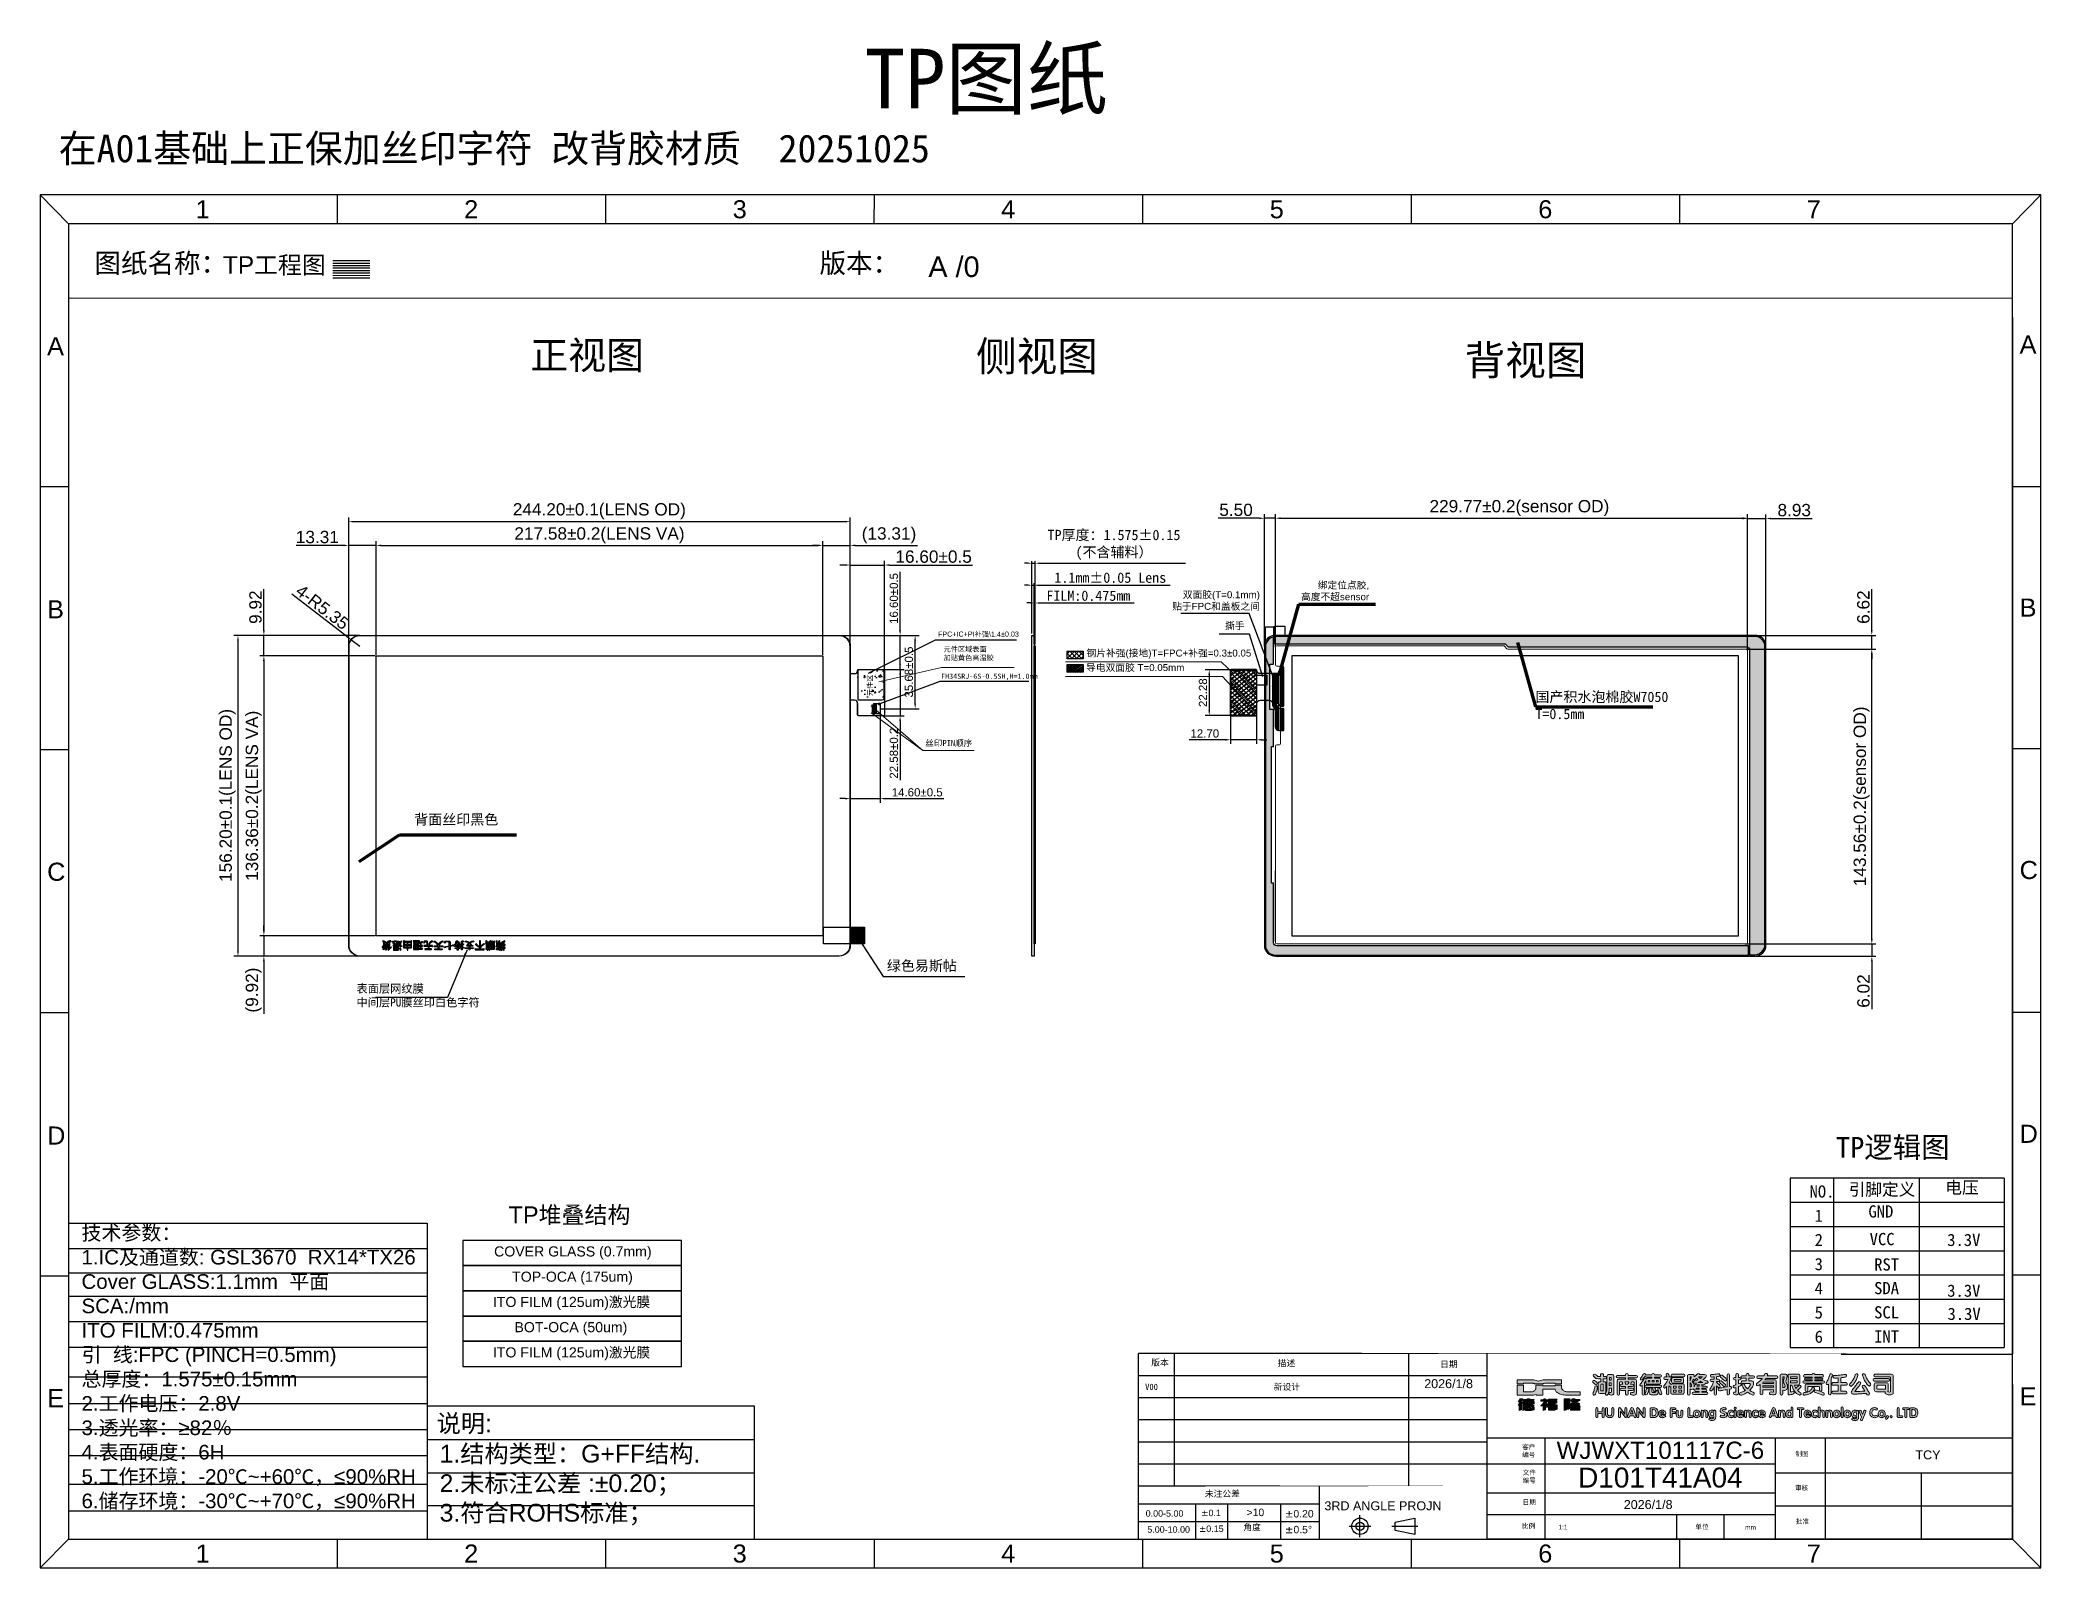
# Model space of a CAD drawing. Header units: millimetres. Extents: x 20905 to 43117, y -15595 to -5301.
# Drawn here: x 20905 to 21880, y -15422 to -14678 of the extents above; entities that cross this region are included whole.
import ezdxf

# ---------------------------------------------------------------- set-up
doc = ezdxf.new("R2010")
doc.units = ezdxf.units.MM
doc.header["$LTSCALE"] = 0.2
doc.header["$PDMODE"] = 35
for name, color, linetype in [('DIM', 4, 'Continuous'), ('Empty_Lay', 7, 'Continuous'), ('FPC', 32, 'Continuous'), ('LENS', 6, 'Continuous'), ('OCA', 1, 'Continuous'), ('PET保护膜', 3, 'Continuous'), ('SENSOR', 7, 'Continuous'), ('tape', 62, 'Continuous'), ('保护膜', 3, 'Continuous'), ('元件', 1, 'Continuous'), ('图形外框', 7, 'Continuous'), ('泡棉胶', 122, 'Continuous'), ('背保', 54, 'Continuous'), ('背胶', 2, 'Continuous')]:
    doc.layers.add(name, color=color, linetype=linetype)
doc.layers.add('补强', color=13, linetype='Continuous', lineweight=0)
doc.styles.add('2', font='')
doc.styles.add('Arial', font='arial.ttf')
doc.styles.get("Standard").update_dxf_attribs({"font": 'simhei.ttf'})
doc.styles.add('TXT', font='arial.ttf', dxfattribs={"height": 3.5})
doc.styles.add('宋体', font='arial.ttf')
doc.styles.get('2').set_extended_font_data('SimSun')
doc.dimstyles.new('11', dxfattribs={"dimtxt": 4, "dimasz": 1.8, "dimexe": 1, "dimexo": 1, "dimgap": 1, "dimtad": 1, "dimzin": 9, "dimdsep": 46, "dimtxsty": 'Standard', "dimcen": 1, "dimclrd": 256, "dimclre": 256, "dimclrt": 256, "dimadec": 3, "dimazin": 0, "dimtfac": 1, "dimtmove": 0, "dimatfit": 3, "dimfxl": 1, "dimarcsym": 0})
doc.dimstyles.new('D00A', dxfattribs={"dimtxt": 3, "dimasz": 2, "dimexe": 1.25, "dimexo": 0.625, "dimtad": 0, "dimdsep": 46, "dimtxsty": '宋体', "dimcen": 2.5, "dimclrd": 3, "dimclre": 3, "dimclrt": 3, "dimadec": 0, "dimazin": 0, "dimtfac": 1, "dimtmove": 0, "dimatfit": 3, "dimfxl": 1, "dimarcsym": 0})
doc.dimstyles.new('D3.0', dxfattribs={"dimtxt": 3, "dimasz": 1.8, "dimexe": 1.2, "dimexo": 1.2, "dimgap": 1.2, "dimtad": 0, "dimzin": 1, "dimdsep": 46, "dimtxsty": '宋体', "dimcen": 0, "dimclrd": 3, "dimclre": 3, "dimclrt": 3, "dimadec": 0, "dimazin": 0, "dimtfac": 1, "dimtmove": 0, "dimatfit": 3, "dimfxl": 1, "dimlwd": 5, "dimlwe": 5, "dimarcsym": 0})
doc.dimstyles.new('Dim', dxfattribs={"dimtxt": 4, "dimasz": 3.5, "dimexe": 0, "dimexo": 0.2, "dimgap": 1, "dimtad": 1, "dimzin": 1, "dimdsep": 46, "dimtxsty": 'Arial', "dimcen": 2.5, "dimadec": 0, "dimazin": 0, "dimtp": 0.1, "dimtm": 0.1, "dimtfac": 1, "dimtmove": 0, "dimatfit": 3, "dimfxl": 1, "dimtolj": 1, "dimtzin": 0, "dimarcsym": 0})
doc.dimstyles.get("Standard").update_dxf_attribs({"dimtxt": 4, "dimasz": 2.5, "dimexe": 1, "dimexo": 1, "dimtad": 1, "dimdsep": 46, "dimtxsty": '宋体', "dimcen": 0.09, "dimclrd": 256, "dimclre": 256, "dimclrt": 256, "dimadec": 0, "dimazin": 0, "dimtp": 0.005, "dimtm": 0.005, "dimtfac": 1, "dimtofl": 0, "dimtmove": 0, "dimatfit": 3, "dimfxl": 1, "dimtolj": 1, "dimlwd": -1, "dimlwe": -1, "dimarcsym": 0})
doc.dimstyles.new('STANDARD$0', dxfattribs={"dimtxt": 1.8, "dimasz": 2, "dimexe": 0.5, "dimexo": 0.6, "dimgap": 0.3, "dimtad": 0, "dimzin": 9, "dimdsep": 46, "dimtxsty": 'TXT', "dimcen": -2, "dimclrd": 256, "dimclre": 256, "dimclrt": 256, "dimadec": 1, "dimazin": 2, "dimtp": 0.2, "dimtm": 0.2, "dimtfac": 0.5, "dimtmove": 0, "dimatfit": 3, "dimfxl": 1, "dimtolj": 2, "dimarcsym": 0})
doc.dimstyles.new('标注1', dxfattribs={"dimscale": 2, "dimtxt": 2, "dimasz": 1.5, "dimexe": 0.6, "dimexo": 0.625, "dimtad": 1, "dimzin": 1, "dimdsep": 46, "dimtxsty": '2', "dimcen": 2.5, "dimclrd": 4, "dimclre": 4, "dimadec": 0, "dimazin": 0, "dimtfac": 1, "dimtmove": 0, "dimatfit": 3, "dimfxl": 1, "dimtolj": 1, "dimtzin": 0, "dimarcsym": 1})

msp = doc.modelspace()

# ---------------------------------------------------------------- texts
at = {"color": 2, "lineweight": 0, "char_height": 3.3918, "attachment_point": 6, "style": '宋体'}
for s, insert, width in [('绑定位点胶,\\P高度不超sensor', (21552.6402, -14946.2603), 49.975462), ('{\\fSimSun|b0|i0|c134|p2;双面胶}(T=0.1mm)\\P{\\fSimSun|b0|i0|c134|p2;贴于}FPC{\\fSimSun|b0|i0|c134|p2;和盖板之间}', (21499.4354, -14950.9234), 63.012082)]:
    msp.add_mtext(s, dxfattribs=dict(at, insert=insert, width=width))
at = {"attachment_point": 1, "style": '宋体'}
for s, insert, char_height, width in [('{\\fSimSun|b0|i0|c134|p2;撕手}', (21482.4943, -14961.2795), 3.3918, 9.866026), ('FPC+IC+PI{\\fSimSun|b0|i0|c134|p2;补强}\\\\1.4±0.03', (21342.6732, -14965.8347), 2.5, 39.898738), ('{\\fSimSun|b0|i0|c134|p2;钢片补强}({\\fSimSun|b0|i0|c134|p2;接地})T=FPC+{\\fSimSun|b0|i0|c134|p2;补强}=0.3%%P0.05', (21415.01, -14974.6205), 3.3917996, 82.358482), ('导电双面胶 T=0.05mm \\P', (21414.8119, -14981.6954), 3.3918, 51.117655), ('{\\fSimSun|b0|i0|c134|p2;\\C0;FH34SRJ-6S-0.5SH,H=1.0mm}', (21344.24, -14986.3375), 2.5, 42.750889)]:
    msp.add_mtext(s, dxfattribs=dict(at, insert=insert, char_height=char_height, width=width))
at = {"layer": 'DIM', "attachment_point": 1, "style": '宋体'}
for s, insert, char_height, width in [('{\\fSimSun|b0|i0|c134|p2;\\C1;元件区域表面\\P加贴黄色高温胶}', (21345.3944, -14973.1636), 2.5, 36.009371), ('{\\fSimHei|b0|i0|c134|p49;国产积水泡棉胶W7050\\PT=0.5mm}', (21633.5726, -14995.1421), 5, 104.939212), ('{\\fSimSun|b0|i0|c134|p2;\\C1;丝印PIN顺序}', (21336.5095, -15018.6583), 3, 36.009371), ('{\\fSimHei|b0|i0|c134|p49;背面丝印黑色}', (21087.6786, -15054.8397), 5, 52.278341), ('{\\fSimSun|b0|i0|c134|p2;绿色易斯帖}', (21317.7901, -15126.0566), 5, 79.68), ('{\\fSimHei|b0|i0|c134|p49;表面层网纹膜\\P中间层PU膜丝印白色字符}', (21059.5867, -15137.7815), 4, 72.604559), ('TP{\\fSimHei|b0|i0|c134|p49;堆叠结构}', (21133.6029, -15245.8212), 8.194867, 71.286298)]:
    msp.add_mtext(s, dxfattribs=dict(at, insert=insert, char_height=char_height, width=width))
at = {"layer": 'DIM', "color": 3, "insert": (21779.9394, -15211.9717), "char_height": 10.138288, "width": 207.930987, "attachment_point": 1, "style": '宋体'}
msp.add_mtext('{\\fSimHei|b0|i0|c134|p2;TP逻辑图}', dxfattribs=at)
at = {"layer": 'Empty_Lay', "color": 2, "char_height": 5.94, "attachment_point": 1}
for s, insert, width in [('NO.', (21767.0501, -15235.5898), 20.017782), ('引脚定义', (21786.1313, -15234.5748), 48.762527), ('电压', (21833.1784, -15233.6755), 48.762527), ('GND', (21795.7282, -15245.2901), 20.017782), ('1', (21769.5376, -15247.3679), 20.017782), ('2', (21769.5376, -15259.1558), 20.017782), ('VCC', (21796.3201, -15258.7472), 20.017782), ('3.3V', (21834.0774, -15259.1558), 21.885007), ('3', (21769.5376, -15270.9437), 20.017782), ('RST', (21798.5008, -15271.1239), 20.017782), ('4', (21769.5376, -15282.7317), 20.017782), ('SDA', (21798.5008, -15282.6318), 20.017782), ('3.3V', (21834.0862, -15283.8737), 21.885007), ('5', (21769.5376, -15294.5196), 20.017782), ('SCL', (21798.5008, -15294.4198), 20.017782), ('3.3V', (21834.2232, -15295.172), 21.885007), ('6', (21769.5376, -15306.3075), 20.017782), ('INT', (21798.5008, -15306.2077), 20.017782)]:
    msp.add_mtext(s, dxfattribs=dict(at, insert=insert, width=width))
at = {"layer": 'FPC', "color": 6, "char_height": 0.6, "width": 0.367236, "attachment_point": 3, "rotation": 270}
for s, insert in [('6', (21310.5763, -15001.8676)), ('1', (21310.4687, -15004.9064))]:
    msp.add_mtext(s, dxfattribs=dict(at, insert=insert))
at = {"layer": '元件', "color": 0, "lineweight": 9, "insert": (21308.3543, -14986.7842), "char_height": 2.5, "width": 11.027006, "attachment_point": 3, "rotation": 90}
msp.add_mtext('元件区', dxfattribs=at)
at = {"layer": '图形外框', "style": '宋体'}
for s, height, p in [('1', 8.8001, (20981.2511, -14764.5591)), ('2', 8.8001, (21111.9949, -14764.5591)), ('3', 8.8001, (21242.7388, -14764.5591)), ('4', 8.8001, (21373.4826, -14764.5591)), ('5', 8.8001, (21504.2265, -14764.5591)), ('6', 8.8001, (21634.9703, -14764.5591)), ('7', 8.8001, (21765.7142, -14764.5591)), ('A', 8.8001, (20908.9458, -14831.2636)), ('A', 8.8001, (21869.3394, -14830.4258)), ('B', 8.8001, (20908.9458, -14959.3926)), ('B', 8.8001, (21869.3394, -14958.5547)), ('C', 8.8001, (20908.9458, -15087.2117)), ('C', 8.8001, (21869.3394, -15086.3739)), ('D', 8.8001, (20908.9458, -15215.6927)), ('D', 8.8001, (21869.3394, -15214.8548)), ('E', 8.8001, (20908.9458, -15343.6035)), ('E', 8.8001, (21869.3394, -15342.7656)), ('说明:', 8.62939, (21098.6098, -15355.8211)), ('1', 8.8001, (20981.2511, -15419.2841)), ('2', 8.8001, (21111.9949, -15419.2841)), ('3', 8.8001, (21242.7388, -15419.2841)), ('4', 8.8001, (21373.4826, -15419.2841)), ('5', 8.8001, (21504.2265, -15419.2841)), ('6', 8.8001, (21634.9703, -15419.2841)), ('7', 8.8001, (21765.7142, -15419.2841))]:
    msp.add_text(s, height=height, dxfattribs=at).set_placement(p)
at = {"layer": '图形外框', "color": 0, "style": '宋体'}
for s, height, p in [('3RD ANGLE PROJN', 4.370345, (21530.8584, -15393.8213)), ('1:1', 2.29283, (21644.7744, -15403.1503)), ('mm', 2.29283, (21735.6681, -15403.3003))]:
    msp.add_text(s, height=height, dxfattribs=at).set_placement(p)
at = {"layer": '图形外框', "lineweight": 0, "attachment_point": 1, "style": '宋体'}
for s, insert, char_height, width in [('{\\fSimSun|b0|i0|c134|p54;\\H0.7552x;TP图纸}', (21306.9668, -14681.9964), 38.389644, 219.873755), ('{\\fSimSun|b0|i0|c134|p54;\\H0.7049x;在A01基础上正保加丝印字符 改背胶材质  20251025}', (20914.5712, -14723.7671), 19.194822, 491.011674), ('图纸名称：', (20931.97, -14781.6458), 9.47323, 88.485401), ('{\\fArial|b0|i0|c0|p32;TP}工程图', (20994.546, -14783.0372), 8.511641, 88.82505), ('版本：', (21285.0277, -14781.6458), 9.47323, 88.485401), ('{\\fArial|b0|i0|c0|p32;A /0}', (21338.0005, -14783.1215), 10.051626, 45.979016), ('{\\fSimSun|b0|i0|c134|p54;\\H0.7049x;正视图}', (21144.1742, -14824.5), 19.194822, 66.740056), ('{\\fSimSun|b0|i0|c134|p54;\\H0.7552x;侧视图}', (21361.2205, -14824.5562), 19.194822, 109.936877), ('{\\fSimSun|b0|i0|c134|p54;\\H0.7552x;背视图}', (21599.114, -14826.4011), 19.194822, 79.230509)]:
    msp.add_mtext(s, dxfattribs=dict(at, insert=insert, char_height=char_height, width=width))
at = {"layer": '图形外框', "color": 7, "insert": (20925.6861, -15255.1067), "char_height": 7.1213568, "width": 602.478396, "attachment_point": 1, "style": '宋体'}
msp.add_mtext('{\\fSimSun|b0|i0|c134|p54;技术参数\\fSimHei|b0|i0|c134|p49;：}\\P{\\C0;1.IC\\fSimHei|b0|i0|c134|p49;及通道数\\fArial|b0|i0|c0|p34;: GSL3670  RX14*TX26  \\PCover GLASS:1.1mm  \\fSimHei|b0|i0|c134|p49;平面\\fArial|b0|i0|c0|p34;\\PSCA:/mm\\PITO \\C256;FILM\\C0;:0.475mm\\P\\fSimHei|b0|i0|c134|p49;引\\fArial|b0|i0|c0|p34;  \\fSimHei|b0|i0|c134|p49;线\\fArial|b0|i0|c0|p34;:FPC (PINCH=0.5mm)\\P\\fSimHei|b0|i0|c134|p49;总厚度：\\fArial|b0|i0|c0|p34;1.575%%P0.15mm\\P2.\\fSimHei|b0|i0|c134|p49;工作电压：\\fArial|b0|i0|c0|p34;2.8V\\P3.\\fSimHei|b0|i0|c134|p49;透光率：\\fArial|b0|i0|c0|p34;≥82\\fSimHei|b0|i0|c134|p49;％\\fArial|b0|i0|c0|p34;\\P4.\\fSimHei|b0|i0|c134|p49;表面硬度：\\fArial|b0|i0|c0|p34;6H\\P5.\\fSimHei|b0|i0|c134|p49;工作环境：\\fArial|b0|i0|c0|p34;-20\\fSimHei|b0|i0|c0|p49;℃\\fArial|b0|i0|c0|p34;~+60\\fSimHei|b0|i0|c0|p49;℃\\fSimHei|b0|i0|c134|p49;，\\fArial|b0|i0|c0|p34;≤90%RH\\P6.\\fSimHei|b0|i0|c134|p49;储存环境：\\fArial|b0|i0|c0|p34;-30\\fSimHei|b0|i0|c0|p49;℃\\fArial|b0|i0|c0|p34;~+70\\fSimHei|b0|i0|c0|p49;℃\\fSimHei|b0|i0|c134|p49;，\\fArial|b0|i0|c0|p34;≤90%RH}', dxfattribs=at)
at = {"layer": '图形外框', "color": 6, "insert": (21126.5596, -15265.2868), "char_height": 4.91692, "width": 80.690854, "attachment_point": 1, "style": '宋体'}
msp.add_mtext('COVER GLASS (0.7mm)', dxfattribs=at)
at = {"layer": '图形外框', "color": 1, "char_height": 4.91692, "width": 68.371259, "attachment_point": 1, "style": '宋体'}
for s, insert in [('TOP-OCA (175um)', (21135.3586, -15277.5791)), ('BOT-OCA (50um)', (21136.4929, -15302.1637))]:
    msp.add_mtext(s, dxfattribs=dict(at, insert=insert))
at = {"layer": '图形外框', "style": '宋体'}
for s, insert, char_height, width, attachment_point in [(' ITO FILM (125um){\\fSimHei|b0|i0|c134|p49;激光膜}', (21124.0748, -15289.8714), 4.91692, 80.735944, 1), (' ITO FILM (125um){\\fSimHei|b0|i0|c134|p49;激光膜}', (21124.0748, -15314.456), 4.91692, 80.735944, 1), ('{\\fSimSun|b0|i0|c134|p2;V00}', (21443.5499, -15332.1783), 3.057106, 13.851524, 1), ('{\\fSimSun|b0|i0|c134|p2;新设计}', (21506.1359, -15332.1783), 3.057106, 13.851524, 1), ('{\\C4;2026/1/8}', (21591.3072, -15329.965), 4.367295, 35.068666, 2), ('1.{\\fSimHei|b0|i0|c134|p49;结构类型：\\fArial|b0|i0|c0|p34;\\C0;G+FF\\fSimSun|b0|i0|c134|p34;\\C256;结构}.\\P2.{\\fSimHei|b0|i0|c134|p49;未标注公差} :%%P0.20{\\fSimHei|b0|i0|c134|p49;；}\\P3.{\\fSimHei|b0|i0|c134|p49;符合}ROHS{\\fSimHei|b0|i0|c134|p49;标准；}', (21100.0391, -15361.9327), 8.629391, 425.231125, 1), ('WJWXT101117C-6', (21694.4246, -15360.3842), 8.4, 100.928046, 2), ('D101T41A04', (21694.4246, -15373.027), 9.72, 100.928046, 2), ('TCY', (21824.7205, -15364.6439), 4.36729, 35.068666, 2), ('{\\C4;2026/1/8}', (21688.4791, -15388.8347), 4.367295, 35.068666, 2)]:
    msp.add_mtext(s, dxfattribs=dict(at, insert=insert, char_height=char_height, width=width, attachment_point=attachment_point))
at = {"layer": '图形外框', "color": 0, "style": '宋体'}
for s, insert, char_height, width, attachment_point in [('{\\fSimSun|b0|i0|c134|p54;版本}', (21446.5256, -15320.3298), 3.057106, 17.022744, 1), ('{\\fSimSun|b0|i0|c134|p54;描述}', (21508.1135, -15320.633), 3.057106, 27.67302, 1), ('{\\fSimSun|b0|i0|c134|p2;日期}', (21587.1566, -15321.1282), 3.057106, 23.30884, 1), ('{\\fSimSun|b0|i0|c134|p54;客户编号}', (21627.1036, -15361.8095), 2.29283, 6.888679, 1), ('{\\fSimSun|b0|i0|c134|p54;制图}', (21760.1633, -15365.203), 2.29283, 12.767058, 1), ('{\\fSimSun|b0|i0|c134|p54;文件编号}', (21627.3728, -15374.297), 2.29283, 6.888679, 1), ('{\\fSimSun|b0|i0|c134|p54;审核}', (21759.9512, -15381.7869), 2.29283, 12.767058, 1), ('{\\fSimSun|b0|i0|c134|p54;未注公差}', (21481.1766, -15384.2013), 3.057106, 21.416796, 2), ('>10', (21497.2482, -15393.0385), 3.61607, 24.88144, 2), ('{\\fSimSun|b0|i0|c134|p54;日期}', (21627.3728, -15388.71), 2.29283, 12.767058, 1), ('0.00-5.00', (21453.0102, -15393.8025), 3.11301, 24.88144, 2), ('5.00-10.00', (21454.9983, -15401.6212), 3.11301, 24.88144, 2), ('{\\fVerdana|b0|i0|c134|p34;%%P}0.15', (21475.7644, -15401.2204), 3.113008, 24.88144, 2), ('{\\fVerdana|b0|i0|c134|p34;%%P}0.1', (21475.6291, -15393.5555), 3.113008, 24.88144, 2), ('{\\fSimSun|b0|i0|c134|p54;角度}', (21495.6417, -15400.576), 3.057106, 24.88144, 2), ('{\\fVerdana|b0|i0|c134|p34;%%P}0.20', (21518.602, -15393.6906), 3.61607, 24.88144, 2), ('{\\fVerdana|b0|i0|c134|p34;%%P}0.5°', (21518.2208, -15401.4017), 3.61607, 24.88144, 2), ('{\\fSimSun|b0|i0|c134|p54;比例}', (21627.02, -15400.3132), 2.29283, 12.767058, 1), ('{\\fSimSun|b0|i0|c134|p54;单位}', (21711.5097, -15400.6683), 2.29283, 12.767058, 1), ('{\\fSimSun|b0|i0|c134|p54;批准}', (21760.3885, -15398.0706), 2.29283, 12.767058, 1)]:
    msp.add_mtext(s, dxfattribs=dict(at, insert=insert, char_height=char_height, width=width, attachment_point=attachment_point))

# ---------------------------------------------------------------- blocks, each defined once
blk = doc.blocks.new('*D17')
at = {"layer": 'Defpoints', "color": 0, "transparency": 16777216}
for p in [(21299.97, -14912.31), (21055.77, -14972.07), (21299.97, -14973.66)]:
    blk.add_point(p, dxfattribs=at)
at = {"layer": 'DIM', "lineweight": -2, "transparency": 16777216}
for p, q in [((21055.77, -14971.57), (21055.77, -14910.31)), ((21058.27, -14912.31), (21297.47, -14912.31)), ((21299.97, -14973.16), (21299.97, -14910.31))]:
    blk.add_line(p, q, dxfattribs=at)
at = {"layer": 'DIM', "transparency": 16777216}
for points in [[(21058.27, -14911.89), (21058.27, -14912.73), (21055.77, -14912.31)], [(21297.47, -14911.89), (21297.47, -14912.73), (21299.97, -14912.31)]]:
    blk.add_solid(points, dxfattribs=at)
at = {"layer": 'DIM', "transparency": 16777216, "insert": (21177.81, -14903.31), "char_height": 6, "attachment_point": 2, "line_spacing_factor": 0.9, "style": '宋体'}
blk.add_mtext('\\A2;244.20%%P0.1(LENS OD)', dxfattribs=at)
blk = doc.blocks.new('*D18')
at = {"layer": 'Defpoints', "color": 0, "transparency": 16777216}
for p in [(21061.62, -14967.72), (21001.86, -15123.92), (21062.95, -15123.92)]:
    blk.add_point(p, dxfattribs=at)
at = {"layer": 'DIM', "lineweight": -2, "transparency": 16777216}
for p, q in [((21061.12, -14967.72), (20999.86, -14967.72)), ((21001.86, -14970.22), (21001.86, -15121.42)), ((21062.45, -15123.92), (20999.86, -15123.92))]:
    blk.add_line(p, q, dxfattribs=at)
at = {"layer": 'DIM', "transparency": 16777216}
for points in [[(21001.45, -14970.22), (21002.28, -14970.22), (21001.86, -14967.72)], [(21001.45, -15121.42), (21002.28, -15121.42), (21001.86, -15123.92)]]:
    blk.add_solid(points, dxfattribs=at)
at = {"layer": 'DIM', "transparency": 16777216, "insert": (20992.86, -15045.65), "char_height": 6, "attachment_point": 2, "rotation": 90, "line_spacing_factor": 0.9, "style": '宋体'}
blk.add_mtext('\\A2;156.20%%P0.1(LENS OD)', dxfattribs=at)
blk = doc.blocks.new('*D79')
at = {"layer": 'Defpoints', "color": 0, "transparency": 16777216}
for p in [(21389.51, -14943.25), (21388.41, -14967.72), (21389.51, -14967.72)]:
    blk.add_point(p, dxfattribs=at)
at = {"layer": 'DIM', "lineweight": -2, "transparency": 16777216}
for p, q in [((21386.61, -14943.25), (21384.81, -14943.25)), ((21388.41, -14966.72), (21388.41, -14942.25)), ((21388.41, -14943.25), (21389.51, -14943.25)), ((21389.51, -14966.72), (21389.51, -14942.25)), ((21391.31, -14943.25), (21455.77, -14943.25))]:
    blk.add_line(p, q, dxfattribs=at)
at = {"layer": 'DIM', "transparency": 16777216}
for points in [[(21386.61, -14942.95), (21386.61, -14943.55), (21388.41, -14943.25)], [(21391.31, -14942.95), (21391.31, -14943.55), (21389.51, -14943.25)]]:
    blk.add_solid(points, dxfattribs=at)
at = {"layer": 'DIM', "lineweight": 9, "transparency": 16777216, "insert": (21426.59, -14939.63), "char_height": 5, "attachment_point": 5}
blk.add_mtext('1.1mm%%P0.05 Lens', dxfattribs=at)
blk = doc.blocks.new('*D19')
at = {"layer": 'Defpoints', "color": 0, "transparency": 16777216}
for p in [(21389.99, -14951.93), (21389.51, -14972.74), (21389.99, -14972.74)]:
    blk.add_point(p, dxfattribs=at)
at = {"layer": 'DIM', "lineweight": -2, "transparency": 16777216}
for p, q in [((21387.71, -14951.93), (21385.91, -14951.93)), ((21389.51, -14971.74), (21389.51, -14950.93)), ((21389.51, -14951.93), (21389.99, -14951.93)), ((21389.99, -14971.74), (21389.99, -14950.93)), ((21391.79, -14951.93), (21438.23, -14951.93))]:
    blk.add_line(p, q, dxfattribs=at)
at = {"layer": 'DIM', "transparency": 16777216}
for points in [[(21387.71, -14951.63), (21387.71, -14952.23), (21389.51, -14951.93)], [(21391.79, -14951.63), (21391.79, -14952.23), (21389.99, -14951.93)]]:
    blk.add_solid(points, dxfattribs=at)
at = {"layer": 'DIM', "lineweight": 9, "transparency": 16777216, "insert": (21415.91, -14948.41), "char_height": 5, "attachment_point": 5}
blk.add_mtext('FILM:0.475{\\A0;mm}', dxfattribs=at)
blk = doc.blocks.new('*D33')
at = {"layer": 'Defpoints', "color": 0, "transparency": 16777216}
for p in [(21286.66, -14923.89), (21069.09, -14977.64), (21286.66, -14977.64)]:
    blk.add_point(p, dxfattribs=at)
at = {"layer": 'DIM', "lineweight": -2, "transparency": 16777216}
for p, q in [((21069.09, -14977.14), (21069.09, -14921.89)), ((21071.59, -14923.89), (21284.16, -14923.89)), ((21286.66, -14977.14), (21286.66, -14921.89))]:
    blk.add_line(p, q, dxfattribs=at)
at = {"layer": 'DIM', "transparency": 16777216}
for points in [[(21071.59, -14923.47), (21071.59, -14924.31), (21069.09, -14923.89)], [(21284.16, -14923.47), (21284.16, -14924.31), (21286.66, -14923.89)]]:
    blk.add_solid(points, dxfattribs=at)
at = {"layer": 'DIM', "transparency": 16777216, "insert": (21177.87, -14918.96), "char_height": 6, "attachment_point": 5, "style": '宋体'}
blk.add_mtext('\\A2;217.58%%P0.2(LENS VA)', dxfattribs=at)
blk = doc.blocks.new('*D34')
at = {"layer": 'Defpoints', "color": 0, "transparency": 16777216}
for p in [(21069.09, -14977.64), (21014.48, -15114), (21069.09, -15114)]:
    blk.add_point(p, dxfattribs=at)
at = {"layer": 'DIM', "lineweight": -2, "transparency": 16777216}
for p, q in [((21068.59, -14977.64), (21012.48, -14977.64)), ((21014.48, -14980.14), (21014.48, -15111.5)), ((21068.59, -15114), (21012.48, -15114))]:
    blk.add_line(p, q, dxfattribs=at)
at = {"layer": 'DIM', "transparency": 16777216}
for points in [[(21014.06, -14980.14), (21014.9, -14980.14), (21014.48, -14977.64)], [(21014.06, -15111.5), (21014.9, -15111.5), (21014.48, -15114)]]:
    blk.add_solid(points, dxfattribs=at)
at = {"layer": 'DIM', "transparency": 16777216, "insert": (21009.55, -15045.82), "char_height": 6, "attachment_point": 5, "rotation": 90, "style": '宋体'}
blk.add_mtext('\\A2;136.36%%P0.2(LENS VA)', dxfattribs=at)
blk = doc.blocks.new('*D20')
at = {"layer": 'Defpoints', "color": 0, "transparency": 16777216}
for p in [(21299.97, -14923.89), (21299.97, -14973.66), (21286.66, -14977.64)]:
    blk.add_point(p, dxfattribs=at)
at = {"layer": 'DIM', "lineweight": -2, "transparency": 16777216}
for p, q in [((21284.16, -14923.89), (21281.66, -14923.89)), ((21286.66, -14977.14), (21286.66, -14921.89)), ((21286.66, -14923.89), (21299.97, -14923.89)), ((21299.97, -14973.16), (21299.97, -14921.89)), ((21302.47, -14923.89), (21332.72, -14923.89))]:
    blk.add_line(p, q, dxfattribs=at)
at = {"layer": 'DIM', "transparency": 16777216}
for points in [[(21284.16, -14923.47), (21284.16, -14924.31), (21286.66, -14923.89)], [(21302.47, -14923.47), (21302.47, -14924.31), (21299.97, -14923.89)]]:
    blk.add_solid(points, dxfattribs=at)
at = {"layer": 'DIM', "transparency": 16777216, "insert": (21318.85, -14918.96), "char_height": 6, "attachment_point": 5, "style": '宋体'}
blk.add_mtext('\\A2;(13.31)', dxfattribs=at)
blk = doc.blocks.new('*D21')
at = {"layer": 'Defpoints', "color": 0, "transparency": 16777216}
for p in [(21069.08, -15114), (21014.48, -15123.92), (21062.95, -15123.92)]:
    blk.add_point(p, dxfattribs=at)
at = {"layer": 'DIM', "lineweight": -2, "transparency": 16777216}
for p, q in [((21014.48, -15111.5), (21014.48, -15109)), ((21068.58, -15114), (21012.48, -15114)), ((21014.48, -15114), (21014.48, -15123.92)), ((21062.45, -15123.92), (21012.48, -15123.92)), ((21014.48, -15126.42), (21014.48, -15152.01))]:
    blk.add_line(p, q, dxfattribs=at)
at = {"layer": 'DIM', "transparency": 16777216}
for points in [[(21014.06, -15111.5), (21014.9, -15111.5), (21014.48, -15114)], [(21014.06, -15126.42), (21014.9, -15126.42), (21014.48, -15123.92)]]:
    blk.add_solid(points, dxfattribs=at)
at = {"layer": 'DIM', "transparency": 16777216, "insert": (21009.55, -15140.47), "char_height": 6, "attachment_point": 5, "rotation": 90, "style": '宋体'}
blk.add_mtext('\\A2;(9.92)', dxfattribs=at)
blk = doc.blocks.new('*D22')
at = {"layer": 'Defpoints', "color": 0, "transparency": 16777216}
for p in [(21055.77, -14923.89), (21055.77, -14973.07), (21069.08, -14977.64)]:
    blk.add_point(p, dxfattribs=at)
at = {"layer": 'DIM', "lineweight": -2, "transparency": 16777216}
for p, q in [((21053.27, -14923.89), (21030.25, -14923.89)), ((21055.77, -14972.57), (21055.77, -14921.89)), ((21069.08, -14923.89), (21055.77, -14923.89)), ((21069.08, -14977.14), (21069.08, -14921.89)), ((21071.58, -14923.89), (21074.08, -14923.89))]:
    blk.add_line(p, q, dxfattribs=at)
at = {"layer": 'DIM', "transparency": 16777216}
for points in [[(21053.27, -14923.47), (21053.27, -14924.31), (21055.77, -14923.89)], [(21071.58, -14923.47), (21071.58, -14924.31), (21069.08, -14923.89)]]:
    blk.add_solid(points, dxfattribs=at)
at = {"layer": 'DIM', "transparency": 16777216, "insert": (21040.51, -14919.83), "char_height": 6, "attachment_point": 5, "style": '宋体'}
blk.add_mtext('\\A2;13.31', dxfattribs=at)
blk = doc.blocks.new('*D23')
at = {"layer": 'Defpoints', "color": 0, "transparency": 16777216}
for p in [(21014.48, -14967.72), (21061.62, -14967.72), (21069.08, -14977.64)]:
    blk.add_point(p, dxfattribs=at)
at = {"layer": 'DIM', "lineweight": -2, "transparency": 16777216}
for p, q in [((21014.48, -14965.22), (21014.48, -14945.2)), ((21061.12, -14967.72), (21012.48, -14967.72)), ((21014.48, -14977.64), (21014.48, -14967.72)), ((21068.58, -14977.64), (21012.48, -14977.64)), ((21014.48, -14980.14), (21014.48, -14982.64))]:
    blk.add_line(p, q, dxfattribs=at)
at = {"layer": 'DIM', "transparency": 16777216}
for points in [[(21014.06, -14965.22), (21014.9, -14965.22), (21014.48, -14967.72)], [(21014.06, -14980.14), (21014.9, -14980.14), (21014.48, -14977.64)]]:
    blk.add_solid(points, dxfattribs=at)
at = {"layer": 'DIM', "transparency": 16777216, "insert": (21010.42, -14953.96), "char_height": 6, "attachment_point": 5, "rotation": 90, "style": '宋体'}
blk.add_mtext('\\A2;9.92', dxfattribs=at)
blk = doc.blocks.new('*D78')
at = {"layer": 'Defpoints', "color": 0, "transparency": 16777216}
for p in [(21389.99, -14932.58), (21388.41, -14967.72), (21389.99, -14973.12)]:
    blk.add_point(p, dxfattribs=at)
at = {"layer": 'DIM', "lineweight": -2, "transparency": 16777216}
for p, q in [((21386.61, -14932.58), (21384.81, -14932.58)), ((21388.41, -14966.72), (21388.41, -14931.58)), ((21388.41, -14932.58), (21389.99, -14932.58)), ((21389.99, -14972.12), (21389.99, -14931.58)), ((21391.79, -14932.58), (21463.2, -14932.58))]:
    blk.add_line(p, q, dxfattribs=at)
at = {"layer": 'DIM', "transparency": 16777216}
for points in [[(21386.61, -14932.28), (21386.61, -14932.88), (21388.41, -14932.58)], [(21391.79, -14932.28), (21391.79, -14932.88), (21389.99, -14932.58)]]:
    blk.add_solid(points, dxfattribs=at)
at = {"layer": 'DIM', "lineweight": 9, "transparency": 16777216, "insert": (21428.39, -14923.63), "char_height": 5, "attachment_point": 5}
blk.add_mtext('TP厚度：1.575%%P0.15\\P(不含辅料）', dxfattribs=at)
blk = doc.blocks.new('AUDIT_I_220730101107-2')
at = {"layer": 'FPC'}
h = blk.add_hatch(dxfattribs=at)
h.set_pattern_fill('AR-CONC', color=256, scale=0.05, style=0)
h.set_pattern_definition([(50, (-29004.0766, -694.529), (9.1092334, -0.7969543), [0.9525, -10.4775]), (355, (-29004.077, -694.529), (-1.7621413, 9.552832), [0.762, -8.382]), (100.451, (-29003.3175, -694.595), (7.347125, 8.7558344), [0.8095, -8.9045]), (46.1842, (-29004.077, -691.989), (13.553952, -2.1021164), [1.42875, -15.71625]), (96.6356, (-29002.947, -692.164), (11.870212, 12.371278), [1.21425, -13.35675]), (351.184, (-29004.077, -691.989), (11.87023, 12.371256), [1.143, -12.573]), (21, (-29002.8066, -692.624), (7.580744, -5.113276), [0.9525, -10.4775]), (326, (-29002.807, -692.624), (3.0901014, 9.2093983), [0.762, -8.382]), (71.4514, (-29002.175, -693.05), (10.6708245, 4.096143), [0.8095, -8.9045]), (37.5, (-29004.0766, -694.5287), (0.15443016, 4.22775194), [0, -8.2804, 0, -8.509, 0, -8.41375]), (7.5, (-29004.0766, -694.5287), (3.3409831, 5.00902874), [0, -4.8514, 0, -8.0899, 0, -3.20675]), (327.5, (-29006.9087, -694.5287), (6.77952976, -0.2864372), [0, -3.175, 0, -9.906, 0, -13.1445]), (317.5, (-29008.179, -694.529), (7.4064591, 1.2713246), [0, -4.1275, 0, -6.5786, 0, -9.3345])])
edge = h.paths.add_edge_path()
edge.add_line((11.54, -8.07), (-1.96, -8.07))
edge.add_arc((-1.96, -7.72), 0.35, 180, 270, ccw=False)
edge.add_line((-2.31, -7.72), (-2.31, 4.28))
edge.add_arc((-1.96, 4.28), 0.35, 89.98707, 180, ccw=False)
edge.add_arc((-1.96, 6.28), 1.65, 269.98707, 270)
edge.add_line((-1.96, 4.63), (11.89, 4.63))
edge.add_arc((11.89, 4.13), 0.5, 0, 90, ccw=False)
edge.add_line((12.39, 4.13), (12.39, -7.22))
edge.add_arc((11.54, -7.22), 0.85, 270, 360, ccw=False)
blk = doc.blocks.new('Z$W@#3A296A24')
at = {"color": 7, "linetype": 'Continuous'}
for p, q in [((0, 4.44), (1.78, 4.44)), ((0, 4.44), (0, 0.56)), ((0, 0.56), (1.78, 0.56)), ((0.18, 4.06), (0.11, 4)), ((0.11, 3.77), (0.11, 4)), ((0.11, 3.77), (0.14, 3.75)), ((0.14, 3.75), (0.11, 3.73)), ((0.11, 3.51), (0.11, 3.73)), ((0.11, 3.51), (0.18, 3.45)), ((0.12, 4.29), (0.56, 4.29)), ((0.12, 4.23), (0.12, 4.29)), ((0.45, 4.23), (0.12, 4.23)), ((0.16, 0.97), (0.15, 0.93)), ((0.15, 0.89), (0.15, 0.93)), ((0.15, 0.89), (0.16, 0.84)), ((0.19, 1.02), (0.16, 0.97)), ((0.16, 0.84), (0.19, 0.8)), ((0.45, 4.23), (0.18, 4.06)), ((0.5, 3.45), (0.18, 3.45)), ((0.23, 1.05), (0.19, 1.02)), ((0.19, 0.8), (0.23, 0.77)), ((0.2, 0.94), (0.21, 0.96)), ((0.2, 0.94), (0.2, 0.88)), ((0.21, 0.85), (0.2, 0.88)), ((0.21, 0.96), (0.23, 0.99)), ((0.23, 0.82), (0.21, 0.85)), ((0.22, 3.95), (0.25, 3.98)), ((0.22, 3.95), (0.22, 3.82)), ((0.25, 3.79), (0.22, 3.82)), ((0.22, 3.68), (0.25, 3.71)), ((0.22, 3.56), (0.22, 3.68)), ((0.25, 3.52), (0.22, 3.56)), ((0.26, 1.06), (0.23, 1.05)), ((0.23, 0.99), (0.26, 1.01)), ((0.26, 0.81), (0.23, 0.82)), ((0.23, 0.77), (0.27, 0.75)), ((0.56, 3.98), (0.25, 3.98)), ((0.25, 3.79), (0.43, 3.79)), ((0.43, 3.71), (0.25, 3.71)), ((0.25, 3.52), (0.43, 3.52)), ((0.26, 1.06), (0.26, 1.01)), ((0.28, 0.8), (0.26, 0.81)), ((0.27, 0.75), (0.34, 0.74)), ((0.34, 0.79), (0.28, 0.8)), ((0.3, 4.06), (0.56, 4.23)), ((0.3, 4.06), (0.5, 4.06)), ((0.32, 0.98), (0.31, 0.94)), ((0.31, 0.89), (0.31, 0.94)), ((0.31, 0.89), (0.32, 0.84)), ((0.35, 1.03), (0.32, 0.98)), ((0.32, 0.84), (0.36, 0.79)), ((0.34, 0.79), (0.36, 0.79)), ((0.41, 0.74), (0.34, 0.74)), ((0.38, 1.06), (0.35, 1.03)), ((0.36, 0.95), (0.37, 0.97)), ((0.36, 0.95), (0.36, 0.88)), ((0.37, 0.85), (0.36, 0.88)), ((0.37, 0.97), (0.39, 1)), ((0.39, 0.82), (0.37, 0.85)), ((0.43, 1.08), (0.38, 1.06)), ((0.39, 1), (0.41, 1.02)), ((0.41, 0.81), (0.39, 0.82)), ((0.41, 1.02), (0.44, 1.03)), ((0.44, 0.8), (0.41, 0.81)), ((0.41, 0.74), (0.48, 0.75)), ((0.46, 3.82), (0.43, 3.79)), ((0.43, 3.71), (0.46, 3.68)), ((0.46, 3.56), (0.43, 3.52)), ((0.43, 1.08), (0.48, 1.08)), ((0.47, 1.03), (0.44, 1.03)), ((0.44, 0.8), (0.47, 0.8)), ((0.46, 3.95), (0.51, 3.95)), ((0.46, 3.82), (0.46, 3.95)), ((0.46, 3.56), (0.46, 3.68)), ((0.47, 1.03), (0.49, 1.02)), ((0.49, 0.81), (0.47, 0.8)), ((0.52, 1.06), (0.48, 1.08)), ((0.48, 0.75), (0.52, 0.77)), ((0.49, 1.02), (0.52, 1)), ((0.52, 0.82), (0.49, 0.81)), ((0.56, 4), (0.5, 4.06)), ((0.5, 3.45), (0.56, 3.51)), ((0.56, 3.89), (0.51, 3.95)), ((0.56, 1.03), (0.52, 1.06)), ((0.52, 1), (0.54, 0.97)), ((0.54, 0.85), (0.52, 0.82)), ((0.52, 0.77), (0.56, 0.8)), ((0.54, 3.75), (0.56, 3.77)), ((0.56, 3.73), (0.54, 3.75)), ((0.54, 0.97), (0.55, 0.95)), ((0.55, 0.88), (0.54, 0.85)), ((3.6, 5), (0.55, 5)), ((0.55, 4.44), (0.55, 5)), ((0.55, 4.6), (1.78, 4.6)), ((0.55, 4.57), (0.7, 4.47)), ((0.55, 0.88), (0.55, 0.95)), ((0.55, 0), (0.55, 0.56)), ((0.7, 0.53), (0.55, 0.43)), ((0.55, 0.4), (1.78, 0.4)), ((0.56, 4.29), (0.56, 4.23)), ((0.56, 4), (0.56, 3.98)), ((0.56, 3.89), (0.56, 3.77)), ((0.56, 3.73), (0.56, 3.51)), ((0.59, 0.98), (0.56, 1.03)), ((0.56, 0.8), (0.59, 0.84)), ((0.6, 0.94), (0.59, 0.98)), ((0.59, 0.84), (0.6, 0.89)), ((0.6, 0.94), (0.6, 0.89)), ((0.7, 4.47), (1.78, 4.47)), ((0.7, 4.47), (0.7, 4.44)), ((0.7, 0.56), (0.7, 0.53)), ((1.78, 0.53), (0.7, 0.53)), ((0.85, 3.86), (1.18, 3.86)), ((0.85, 3.62), (0.85, 3.86)), ((0.85, 3.79), (1.18, 3.79)), ((0.85, 3.69), (1.18, 3.69)), ((0.85, 3.62), (1.18, 3.62)), ((0.85, 3.36), (1.18, 3.36)), ((0.85, 3.12), (0.85, 3.36)), ((0.85, 3.29), (1.18, 3.29)), ((0.85, 3.19), (1.18, 3.19)), ((1.18, 3.12), (0.85, 3.12)), ((0.85, 2.86), (1.18, 2.86)), ((0.85, 2.62), (0.85, 2.86)), ((0.85, 2.79), (1.18, 2.79)), ((0.85, 2.69), (1.18, 2.69)), ((1.18, 2.62), (0.85, 2.62)), ((0.85, 2.36), (1.18, 2.36)), ((0.85, 2.12), (0.85, 2.36)), ((0.85, 2.29), (1.18, 2.29)), ((0.85, 2.19), (1.18, 2.19)), ((1.18, 2.12), (0.85, 2.12)), ((0.85, 1.86), (1.18, 1.86)), ((0.85, 1.62), (0.85, 1.86)), ((0.85, 1.79), (1.18, 1.79)), ((0.85, 1.69), (1.18, 1.69)), ((1.18, 1.62), (0.85, 1.62)), ((1.18, 1.36), (0.85, 1.36)), ((0.85, 1.12), (0.85, 1.36)), ((0.85, 1.29), (1.18, 1.29)), ((0.85, 1.19), (1.18, 1.19)), ((0.85, 1.12), (1.18, 1.12)), ((0.9, 4.44), (0.9, 4.47)), ((0.9, 3.79), (0.9, 3.86)), ((0.9, 3.62), (0.9, 3.69)), ((0.9, 3.29), (0.9, 3.36)), ((0.9, 3.12), (0.9, 3.19)), ((0.9, 2.79), (0.9, 2.86)), ((0.9, 2.62), (0.9, 2.69)), ((0.9, 2.29), (0.9, 2.36)), ((0.9, 2.12), (0.9, 2.19)), ((0.9, 1.79), (0.9, 1.86)), ((0.9, 1.62), (0.9, 1.69)), ((0.9, 1.29), (0.9, 1.36)), ((0.9, 1.12), (0.9, 1.19)), ((0.9, 0.53), (0.9, 0.56)), ((0.91, 3.69), (0.91, 3.79)), ((0.91, 3.29), (0.91, 3.19)), ((0.91, 2.69), (0.91, 2.79)), ((0.91, 2.19), (0.91, 2.29)), ((0.91, 1.79), (0.91, 1.69)), ((0.91, 1.19), (0.91, 1.29)), ((0.93, 3.79), (0.93, 3.86)), ((0.93, 3.62), (0.93, 3.69)), ((0.93, 3.29), (0.93, 3.36)), ((0.93, 3.12), (0.93, 3.19)), ((0.93, 2.79), (0.93, 2.86)), ((0.93, 2.62), (0.93, 2.69)), ((0.93, 2.36), (0.93, 2.29)), ((0.93, 2.19), (0.93, 2.12)), ((0.93, 1.79), (0.93, 1.86)), ((0.93, 1.62), (0.93, 1.69)), ((0.93, 1.36), (0.93, 1.29)), ((0.93, 1.19), (0.93, 1.12)), ((0.95, 3.62), (1.05, 3.69)), ((0.95, 3.12), (1.05, 3.19)), ((0.95, 2.62), (1.05, 2.69)), ((0.95, 2.12), (1.05, 2.19)), ((0.95, 1.62), (1.05, 1.69)), ((0.95, 1.12), (1.05, 1.19)), ((1.05, 3.81), (0.98, 3.86)), ((1.05, 3.31), (0.98, 3.36)), ((1.05, 2.81), (0.98, 2.86)), ((1.05, 2.31), (0.98, 2.36)), ((1.05, 1.81), (0.98, 1.86)), ((1.05, 1.31), (0.98, 1.36)), ((1.01, 3.69), (1.01, 3.79)), ((1.01, 3.19), (1.01, 3.29)), ((1.01, 2.79), (1.01, 2.69)), ((1.01, 2.19), (1.01, 2.29)), ((1.01, 1.69), (1.01, 1.79)), ((1.01, 1.29), (1.01, 1.19)), ((1.05, 3.81), (1.18, 3.81)), ((1.05, 3.31), (1.18, 3.31)), ((1.05, 2.81), (1.18, 2.81)), ((1.18, 2.31), (1.05, 2.31)), ((1.18, 1.81), (1.05, 1.81)), ((1.18, 1.31), (1.05, 1.31)), ((1.08, 3.69), (1.08, 3.79)), ((1.08, 3.19), (1.08, 3.29)), ((1.08, 2.79), (1.08, 2.69)), ((1.08, 2.19), (1.08, 2.29)), ((1.08, 1.69), (1.08, 1.79)), ((1.08, 1.29), (1.08, 1.19)), ((1.18, 0.53), (1.18, 4.47)), ((1.23, 4.44), (1.23, 4.47)), ((1.23, 0.53), (1.23, 0.56)), ((1.34, 4.44), (1.48, 4.52)), ((1.34, 4.44), (1.34, 4.47)), ((1.34, 0.56), (1.48, 0.48)), ((1.34, 0.53), (1.34, 0.56)), ((1.43, 4.44), (1.43, 0.56)), ((1.53, 4.52), (1.48, 4.52)), ((1.48, 0.48), (1.53, 0.48)), ((1.53, 4.52), (1.64, 4.44)), ((1.53, 4.44), (1.53, 0.56)), ((1.53, 0.48), (1.64, 0.56)), ((1.78, 0.4), (1.78, 4.6)), ((1.78, 4), (2, 4)), ((1.78, 3.81), (2, 3.81)), ((2, 3.79), (1.78, 3.79)), ((1.78, 3.69), (2, 3.69)), ((1.78, 3.31), (2, 3.31)), ((2, 3.29), (1.78, 3.29)), ((1.78, 3.19), (2, 3.19)), ((1.78, 2.81), (2, 2.81)), ((2, 2.79), (1.78, 2.79)), ((1.78, 2.69), (2, 2.69)), ((2, 2.31), (1.78, 2.31)), ((2, 2.29), (1.78, 2.29)), ((1.78, 2.19), (2, 2.19)), ((2, 1.81), (1.78, 1.81)), ((2, 1.79), (1.78, 1.79)), ((1.78, 1.69), (2, 1.69)), ((2, 1.31), (1.78, 1.31)), ((2, 1.29), (1.78, 1.29)), ((1.78, 1.19), (2, 1.19)), ((2, 1), (1.78, 1)), ((2, 4), (2, 1)), ((3.6, 4.6), (3.6, 5)), ((3.73, 4.76), (3.6, 4.76)), ((3.6, 4.61), (3.73, 4.61)), ((3.7, 4.6), (3.6, 4.6)), ((3.6, 0.4), (3.7, 0.4)), ((3.6, 0), (3.6, 0.4)), ((3.73, 0.39), (3.6, 0.39)), ((3.6, 0.24), (3.73, 0.24)), ((3.7, 4.6), (3.8, 4.5)), ((3.8, 0.5), (3.7, 0.4)), ((3.72, 4.61), (3.72, 4.76)), ((3.72, 0.24), (3.72, 0.39)), ((3.73, 4.76), (3.73, 4.61)), ((3.73, 0.39), (3.73, 0.24)), ((3.8, 0.5), (3.8, 4.5)), ((0.55, 0), (3.6, 0))]:
    blk.add_line(p, q, dxfattribs=at)
at = {"color": 4, "linetype": 'Continuous'}
for p, q in [((1.18, 3.87), (0.44, 3.87)), ((0.44, 3.87), (0.44, 3.61)), ((0.44, 3.61), (1.18, 3.61)), ((1.18, 3.37), (0.44, 3.37)), ((0.44, 3.37), (0.44, 3.11)), ((0.44, 3.11), (1.18, 3.11)), ((1.18, 2.87), (0.44, 2.87)), ((0.44, 2.87), (0.44, 2.61)), ((0.44, 2.61), (1.18, 2.61)), ((1.18, 2.37), (0.44, 2.37)), ((0.44, 2.37), (0.44, 2.11)), ((0.44, 2.11), (1.18, 2.11)), ((1.18, 1.87), (0.44, 1.87)), ((0.44, 1.87), (0.44, 1.61)), ((0.44, 1.61), (1.18, 1.61)), ((1.18, 1.37), (0.44, 1.37)), ((0.44, 1.37), (0.44, 1.11)), ((0.44, 1.11), (1.18, 1.11)), ((3.74, 4.95), (2.94, 4.95)), ((2.94, 4.95), (2.94, 4.55)), ((2.94, 4.55), (3.74, 4.55)), ((2.94, 0.45), (3.74, 0.45)), ((2.94, 0.05), (2.94, 0.45)), ((3.74, 0.05), (2.94, 0.05)), ((3.74, 4.55), (3.74, 4.95)), ((3.74, 0.45), (3.74, 0.05))]:
    blk.add_line(p, q, dxfattribs=at)
blk = doc.blocks.new('*D35')
at = {"layer": 'Defpoints', "color": 0, "transparency": 16777216}
for p in [(21299.97, -14933.44), (21299.97, -14976.09), (21316.58, -14988.81)]:
    blk.add_point(p, dxfattribs=at)
at = {"layer": 'DIM', "lineweight": -2, "transparency": 16777216}
for p, q in [((21297.47, -14933.44), (21294.97, -14933.44)), ((21299.97, -14975.59), (21299.97, -14931.44)), ((21299.97, -14933.44), (21316.58, -14933.44)), ((21316.58, -14988.31), (21316.58, -14931.44)), ((21319.08, -14933.44), (21359.56, -14933.44))]:
    blk.add_line(p, q, dxfattribs=at)
at = {"layer": 'DIM', "transparency": 16777216}
for points in [[(21297.47, -14933.02), (21297.47, -14933.85), (21299.97, -14933.44)], [(21319.08, -14933.02), (21319.08, -14933.85), (21316.58, -14933.44)]]:
    blk.add_solid(points, dxfattribs=at)
at = {"layer": 'DIM', "transparency": 16777216, "insert": (21340.57, -14929.37), "char_height": 6, "attachment_point": 5, "style": '宋体'}
blk.add_mtext('\\A2;16.60%%P0.5', dxfattribs=at)
blk = doc.blocks.new('*D36')
at = {"layer": 'Defpoints', "color": 0, "transparency": 16777216}
for p in [(21289.55, -14967.72), (21304.83, -14984.32), (21324.25, -14984.32)]:
    blk.add_point(p, dxfattribs=at)
at = {"layer": 'DIM', "lineweight": -2, "transparency": 16777216}
for p, q in [((21324.25, -14965.22), (21324.25, -14936.74)), ((21290.05, -14967.72), (21326.25, -14967.72)), ((21324.25, -14984.32), (21324.25, -14967.72)), ((21305.33, -14984.32), (21326.25, -14984.32)), ((21324.25, -14986.82), (21324.25, -14989.32))]:
    blk.add_line(p, q, dxfattribs=at)
at = {"layer": 'DIM', "transparency": 16777216}
for points in [[(21323.83, -14965.22), (21324.67, -14965.22), (21324.25, -14967.72)], [(21323.83, -14986.82), (21324.67, -14986.82), (21324.25, -14984.32)]]:
    blk.add_solid(points, dxfattribs=at)
at = {"layer": 'DIM', "transparency": 16777216, "insert": (21321.21, -14949.73), "char_height": 6, "attachment_point": 5, "rotation": 90, "style": '宋体'}
blk.add_mtext('\\A2;{\\H0.66667x;16.60%%P0.5}', dxfattribs=at)
blk = doc.blocks.new('*D37')
at = {"layer": 'Defpoints', "color": 0, "transparency": 16777216}
for p in [(21056.89, -14969.81), (21061.12, -14973.07)]:
    blk.add_point(p, dxfattribs=at)
at = {"layer": 'DIM', "lineweight": -2, "transparency": 16777216}
for p, q in [((21054.91, -14968.28), (21028.07, -14947.6)), ((21061.12, -14973.07), (21056.89, -14969.81))]:
    blk.add_line(p, q, dxfattribs=at)
at = {"layer": 'DIM', "transparency": 16777216}
blk.add_solid([(21055.16, -14967.95), (21054.65, -14968.61), (21056.89, -14969.81)], dxfattribs=at)
at = {"layer": 'DIM', "transparency": 16777216, "insert": (21042.98, -14953.96), "char_height": 6, "attachment_point": 5, "rotation": 322.37379, "style": '宋体'}
blk.add_mtext('\\A2;4-R5.35', dxfattribs=at)
blk = doc.blocks.new('*D24')
at = {"layer": 'Defpoints', "color": 0, "transparency": 16777216}
for p in [(21315.79, -14984.32), (21315.79, -15006.9), (21324.25, -15006.9)]:
    blk.add_point(p, dxfattribs=at)
at = {"layer": 'DIM', "lineweight": -2, "transparency": 16777216}
for p, q in [((21324.25, -14981.82), (21324.25, -14979.32)), ((21316.29, -14984.32), (21326.25, -14984.32)), ((21324.25, -14984.32), (21324.25, -15006.9)), ((21316.29, -15006.9), (21326.25, -15006.9)), ((21324.25, -15009.4), (21324.25, -15038.26))]:
    blk.add_line(p, q, dxfattribs=at)
at = {"layer": 'DIM', "transparency": 16777216}
for points in [[(21323.83, -14981.82), (21324.67, -14981.82), (21324.25, -14984.32)], [(21323.83, -15009.4), (21324.67, -15009.4), (21324.25, -15006.9)]]:
    blk.add_solid(points, dxfattribs=at)
at = {"layer": 'DIM', "transparency": 16777216, "insert": (21321.21, -15025.08), "char_height": 6, "attachment_point": 5, "rotation": 90, "style": '宋体'}
blk.add_mtext('\\A2;{\\H0.66667x;22.58%%P0.2}', dxfattribs=at)
blk = doc.blocks.new('*D38')
at = {"layer": 'Defpoints', "color": 0, "transparency": 16777216}
for p in [(21299.97, -15003.4), (21314.58, -15003.4), (21299.97, -15047.21)]:
    blk.add_point(p, dxfattribs=at)
at = {"layer": 'DIM', "lineweight": -2, "transparency": 16777216}
for p, q in [((21299.97, -15003.9), (21299.97, -15049.21)), ((21314.58, -15003.9), (21314.58, -15049.21)), ((21297.47, -15047.21), (21294.97, -15047.21)), ((21299.97, -15047.21), (21314.58, -15047.21)), ((21317.08, -15047.21), (21345.56, -15047.21))]:
    blk.add_line(p, q, dxfattribs=at)
at = {"layer": 'DIM', "transparency": 16777216}
for points in [[(21297.47, -15046.79), (21297.47, -15047.63), (21299.97, -15047.21)], [(21317.08, -15046.79), (21317.08, -15047.63), (21314.58, -15047.21)]]:
    blk.add_solid(points, dxfattribs=at)
at = {"layer": 'DIM', "transparency": 16777216, "insert": (21332.57, -15044.17), "char_height": 6, "attachment_point": 5, "style": '宋体'}
blk.add_mtext('\\A2;{\\H0.66667x;14.60%%P0.5}', dxfattribs=at)
blk = doc.blocks.new('*D25')
at = {"layer": 'Defpoints', "color": 0, "transparency": 16777216}
for p in [(21292.1, -14967.72), (21331.57, -14967.72), (21314.58, -15003.4)]:
    blk.add_point(p, dxfattribs=at)
at = {"layer": 'DIM', "lineweight": -2, "transparency": 16777216}
for p, q in [((21292.6, -14967.72), (21333.57, -14967.72)), ((21331.57, -15000.9), (21331.57, -14970.22)), ((21315.08, -15003.4), (21333.57, -15003.4))]:
    blk.add_line(p, q, dxfattribs=at)
at = {"layer": 'DIM', "transparency": 16777216}
for points in [[(21331.16, -14970.22), (21331.99, -14970.22), (21331.57, -14967.72)], [(21331.16, -15000.9), (21331.99, -15000.9), (21331.57, -15003.4)]]:
    blk.add_solid(points, dxfattribs=at)
at = {"layer": 'DIM', "transparency": 16777216, "insert": (21328.53, -14985.56), "char_height": 6, "attachment_point": 5, "rotation": 90, "style": '宋体'}
blk.add_mtext('\\A2;{\\H0.66667x;35.68%%P0.5}', dxfattribs=at)
blk = doc.blocks.new('*D26')
at = {"layer": 'Defpoints', "color": 0, "transparency": 16777216}
for p in [(21736.88, -14910.62), (21507.1, -14973.91), (21736.88, -14975.59)]:
    blk.add_point(p, dxfattribs=at)
at = {"layer": 'DIM', "lineweight": -2, "transparency": 16777216}
for p, q in [((21507.1, -14973.41), (21507.1, -14908.62)), ((21509.6, -14910.62), (21734.38, -14910.62)), ((21736.88, -14975.09), (21736.88, -14908.62))]:
    blk.add_line(p, q, dxfattribs=at)
at = {"layer": 'DIM', "transparency": 16777216}
for points in [[(21509.6, -14910.2), (21509.6, -14911.04), (21507.1, -14910.62)], [(21734.38, -14910.2), (21734.38, -14911.04), (21736.88, -14910.62)]]:
    blk.add_solid(points, dxfattribs=at)
at = {"layer": 'DIM', "transparency": 16777216, "insert": (21625.78, -14905.68), "char_height": 6, "attachment_point": 5, "style": '宋体'}
blk.add_mtext('\\A2;229.77%%P0.2(sensor OD)', dxfattribs=at)
blk = doc.blocks.new('*D27')
at = {"layer": 'Defpoints', "color": 0, "transparency": 16777216}
for p in [(21736.2, -14974.34), (21797.35, -14974.34), (21735.06, -15117.9)]:
    blk.add_point(p, dxfattribs=at)
at = {"layer": 'DIM', "lineweight": -2, "transparency": 16777216}
for p, q in [((21736.7, -14974.34), (21799.35, -14974.34)), ((21797.35, -15115.4), (21797.35, -14976.84)), ((21735.56, -15117.9), (21799.35, -15117.9))]:
    blk.add_line(p, q, dxfattribs=at)
at = {"layer": 'DIM', "transparency": 16777216}
for points in [[(21796.93, -14976.84), (21797.77, -14976.84), (21797.35, -14974.34)], [(21796.93, -15115.4), (21797.77, -15115.4), (21797.35, -15117.9)]]:
    blk.add_solid(points, dxfattribs=at)
at = {"layer": 'DIM', "transparency": 16777216, "insert": (21792.42, -15046.12), "char_height": 6, "attachment_point": 5, "rotation": 90, "style": '宋体'}
blk.add_mtext('\\A2;143.56%%P0.2(sensor OD)', dxfattribs=at)
blk = doc.blocks.new('*D28')
at = {"layer": 'Defpoints', "color": 0, "transparency": 16777216}
for p in [(21745.8, -14910.79), (21736.88, -14975.59), (21745.8, -14975.78)]:
    blk.add_point(p, dxfattribs=at)
at = {"layer": 'DIM', "lineweight": -2, "transparency": 16777216}
for p, q in [((21734.38, -14910.79), (21731.88, -14910.79)), ((21736.88, -14975.09), (21736.88, -14908.79)), ((21736.88, -14910.79), (21745.8, -14910.79)), ((21745.8, -14975.28), (21745.8, -14908.79)), ((21748.3, -14910.79), (21768.4, -14910.79))]:
    blk.add_line(p, q, dxfattribs=at)
at = {"layer": 'DIM', "transparency": 16777216}
for points in [[(21734.38, -14910.37), (21734.38, -14911.2), (21736.88, -14910.79)], [(21748.3, -14910.37), (21748.3, -14911.2), (21745.8, -14910.79)]]:
    blk.add_solid(points, dxfattribs=at)
at = {"layer": 'DIM', "transparency": 16777216, "insert": (21759.6, -14906.72), "char_height": 6, "attachment_point": 5, "style": '宋体'}
blk.add_mtext('\\A2;8.93', dxfattribs=at)
blk = doc.blocks.new('*D29')
at = {"layer": 'Defpoints', "color": 0, "transparency": 16777216}
for p in [(21735.06, -15117.9), (21737.02, -15123.92), (21797.39, -15123.92)]:
    blk.add_point(p, dxfattribs=at)
at = {"layer": 'DIM', "lineweight": -2, "transparency": 16777216}
for p, q in [((21735.56, -15117.9), (21799.39, -15117.9)), ((21797.39, -15115.4), (21797.39, -15112.9)), ((21797.39, -15117.9), (21797.39, -15123.92)), ((21737.52, -15123.92), (21799.39, -15123.92)), ((21797.39, -15126.42), (21797.39, -15149.69))]:
    blk.add_line(p, q, dxfattribs=at)
at = {"layer": 'DIM', "transparency": 16777216}
for points in [[(21796.98, -15115.4), (21797.81, -15115.4), (21797.39, -15117.9)], [(21796.98, -15126.42), (21797.81, -15126.42), (21797.39, -15123.92)]]:
    blk.add_solid(points, dxfattribs=at)
at = {"layer": 'DIM', "transparency": 16777216, "insert": (21793.33, -15140.91), "char_height": 6, "attachment_point": 5, "rotation": 90, "style": '宋体'}
blk.add_mtext('\\A2;6.02', dxfattribs=at)
blk = doc.blocks.new('*D30')
at = {"layer": 'Defpoints', "color": 0, "transparency": 16777216}
for p in [(21501.6, -14910.66), (21501.6, -14973.64), (21507.1, -14973.91)]:
    blk.add_point(p, dxfattribs=at)
at = {"layer": 'DIM', "lineweight": -2, "transparency": 16777216}
for p, q in [((21499.1, -14910.66), (21479.04, -14910.66)), ((21501.6, -14973.14), (21501.6, -14908.66)), ((21507.1, -14910.66), (21501.6, -14910.66)), ((21507.1, -14973.41), (21507.1, -14908.66)), ((21509.6, -14910.66), (21512.1, -14910.66))]:
    blk.add_line(p, q, dxfattribs=at)
at = {"layer": 'DIM', "transparency": 16777216}
for points in [[(21499.1, -14910.24), (21499.1, -14911.08), (21501.6, -14910.66)], [(21509.6, -14910.24), (21509.6, -14911.08), (21507.1, -14910.66)]]:
    blk.add_solid(points, dxfattribs=at)
at = {"layer": 'DIM', "transparency": 16777216, "insert": (21487.82, -14906.6), "char_height": 6, "attachment_point": 5, "style": '宋体'}
blk.add_mtext('\\A2;5.50', dxfattribs=at)
blk = doc.blocks.new('*D39')
at = {"layer": 'Defpoints', "color": 0, "transparency": 16777216}
for p in [(21735.87, -14974.34), (21739.85, -14967.72), (21797.35, -14967.72)]:
    blk.add_point(p, dxfattribs=at)
at = {"layer": 'DIM', "lineweight": -2, "transparency": 16777216}
for p, q in [((21797.35, -14965.22), (21797.35, -14945.17)), ((21736.37, -14974.34), (21799.35, -14974.34)), ((21740.35, -14967.72), (21799.35, -14967.72)), ((21797.35, -14974.34), (21797.35, -14967.72)), ((21797.35, -14976.84), (21797.35, -14979.34))]:
    blk.add_line(p, q, dxfattribs=at)
at = {"layer": 'DIM', "transparency": 16777216}
for points in [[(21796.93, -14965.22), (21797.77, -14965.22), (21797.35, -14967.72)], [(21796.93, -14976.84), (21797.77, -14976.84), (21797.35, -14974.34)]]:
    blk.add_solid(points, dxfattribs=at)
at = {"layer": 'DIM', "transparency": 16777216, "insert": (21793.29, -14953.94), "char_height": 6, "attachment_point": 5, "rotation": 90, "style": '宋体'}
blk.add_mtext('\\A2;6.62', dxfattribs=at)
blk = doc.blocks.new('*D31')
at = {"layer": 'Defpoints', "color": 0, "transparency": 16777216}
for p in [(21485.15, -15005.38), (21497.85, -15005.05), (21485.15, -15018.55)]:
    blk.add_point(p, dxfattribs=at)
at = {"layer": 'DIM', "lineweight": -2, "transparency": 16777216}
for p, q in [((21485.15, -15005.88), (21485.15, -15020.55)), ((21497.85, -15005.55), (21497.85, -15020.55)), ((21482.65, -15018.55), (21465.04, -15018.55)), ((21497.85, -15018.55), (21485.15, -15018.55)), ((21500.35, -15018.55), (21502.85, -15018.55))]:
    blk.add_line(p, q, dxfattribs=at)
at = {"layer": 'DIM', "transparency": 16777216}
for points in [[(21482.65, -15018.13), (21482.65, -15018.96), (21485.15, -15018.55)], [(21500.35, -15018.13), (21500.35, -15018.96), (21497.85, -15018.55)]]:
    blk.add_solid(points, dxfattribs=at)
at = {"layer": 'DIM', "transparency": 16777216, "insert": (21472.6, -15015.5), "char_height": 4, "attachment_point": 5, "style": '宋体'}
blk.add_mtext('\\A2;12.70', dxfattribs=at)
blk = doc.blocks.new('*D32')
at = {"layer": 'Defpoints', "color": 0, "transparency": 16777216}
for p in [(21487.2, -14984.47), (21474.78, -15006.75), (21488.8, -15006.75)]:
    blk.add_point(p, dxfattribs=at)
at = {"layer": 'DIM', "lineweight": -2, "transparency": 16777216}
for p, q in [((21486.7, -14984.47), (21472.78, -14984.47)), ((21474.78, -14986.97), (21474.78, -15004.25)), ((21488.3, -15006.75), (21472.78, -15006.75))]:
    blk.add_line(p, q, dxfattribs=at)
at = {"layer": 'DIM', "transparency": 16777216}
for points in [[(21474.36, -14986.97), (21475.19, -14986.97), (21474.78, -14984.47)], [(21474.36, -15004.25), (21475.19, -15004.25), (21474.78, -15006.75)]]:
    blk.add_solid(points, dxfattribs=at)
at = {"layer": 'DIM', "transparency": 16777216, "insert": (21471.73, -14995.61), "char_height": 4, "attachment_point": 5, "rotation": 90, "style": '宋体'}
blk.add_mtext('\\A2;22.28', dxfattribs=at)

# ---------------------------------------------------------------- dimensions: what is measured, and where the dimension line sits
at = {"layer": 'DIM'}
for base, p1, p2, text, picture, middle in [((21299.9737, -14912.3108), (21055.7737, -14972.073), (21299.9737, -14973.6602), '<>%%P0.1(LENS OD)', '*D17', (21177.8103, -14912.3108)), ((21736.8753, -14910.6191), (21507.1033, -14973.9102), (21736.8753, -14975.5884), '<>%%P0.2(sensor OD)', '*D26', (21625.7753, -14910.6191)), ((21299.9737, -14923.8905), (21286.6637, -14977.643), (21299.9737, -14973.6602), '(<>)', '*D20', (21318.8475, -14923.8905)), ((21299.9737, -14933.4357), (21316.5767, -14988.8136), (21299.9737, -14976.0919), '<>%%P0.5', '*D35', (21340.5665, -14933.4357)), ((21299.9737, -15047.209), (21314.5767, -15003.4035), (21299.9737, -15003.4035), '{\\H0.66667x;<>%%P0.5}', '*D38', (21332.57, -15047.209))]:
    dim = msp.add_linear_dim(base=base, p1=p1, p2=p2, text=text, dimstyle='STANDARD$0', override={"dimtxt": 6, "dimasz": 2.5, "dimexe": 2, "dimexo": 0.5, "dimgap": 1, "dimtad": 1, "dimzin": 0, "dimtxsty": '宋体', "dimaunit": 1, "dimadec": 4, "dimatfit": 0, "dimtvp": 0.928571, "dimarcsym": 2}, dxfattribs=at)
    dim.commit()
    dim.dimension.update_dxf_attribs({"geometry": picture, "text_midpoint": middle, "dimtype": 128})
for base, p1, p2, picture, middle in [((21501.6033, -14910.6597), (21507.1033, -14973.9102), (21501.6033, -14973.6353), '*D30', (21487.8209, -14906.5963)), ((21745.8033, -14910.7852), (21736.8753, -14975.5884), (21745.8033, -14975.777), '*D28', (21759.6, -14906.7197)), ((21055.7737, -14923.8905), (21069.0837, -14977.643), (21055.7737, -14973.073), '*D22', (21040.5118, -14919.825))]:
    dim = msp.add_linear_dim(base=base, p1=p1, p2=p2, dimstyle='STANDARD$0', override={"dimtxt": 6, "dimasz": 2.5, "dimexe": 2, "dimexo": 0.5, "dimgap": 1, "dimtad": 1, "dimzin": 0, "dimtxsty": '宋体', "dimaunit": 1, "dimadec": 4, "dimatfit": 0, "dimtvp": 0.928571, "dimarcsym": 2}, dxfattribs=at)
    dim.commit()
    dim.dimension.update_dxf_attribs({"geometry": picture, "text_midpoint": middle})
dim = msp.add_linear_dim(base=(21286.6617, -14923.8905), p1=(21069.0857, -14977.643), p2=(21286.6617, -14977.643), text='<>%%P0.2(LENS VA)', dimstyle='STANDARD$0', override={"dimtxt": 6, "dimasz": 2.5, "dimexe": 2, "dimexo": 0.5, "dimgap": 1, "dimtad": 1, "dimzin": 0, "dimtxsty": '宋体', "dimaunit": 1, "dimadec": 4, "dimatfit": 0, "dimtvp": 0.928571, "dimarcsym": 2}, dxfattribs=at)
dim.commit()
dim.dimension.update_dxf_attribs({"geometry": '*D33', "text_midpoint": (21177.8737, -14918.9574)})
at = {"layer": 'DIM', "color": 2, "lineweight": 9}
for base, p2, text, override, picture, middle in [((21389.9865, -14932.5786), (21389.9865, -14973.1159), 'TP厚度：1.575%%P0.15\\P(不含辅料）', {"dimtxt": 5, "dimdec": 3}, '*D78', (21428.3926, -14932.5786)), ((21389.5115, -14943.2522), (21389.5115, -14967.723), '<>mm%%P0.05 Lens', {"dimtxt": 5}, '*D79', (21426.5853, -14943.2522))]:
    dim = msp.add_linear_dim(base=base, p1=(21388.4115, -14967.723), p2=p2, text=text, dimstyle='11', override=override, dxfattribs=at)
    dim.commit()
    dim.dimension.update_dxf_attribs({"geometry": picture, "text_midpoint": middle, "dimtype": 160})
at = {"layer": 'DIM'}
for base, p1, p2, angle, text, picture, middle in [((21324.2496, -14984.323), (21289.5465, -14967.723), (21304.8272, -14984.323), 90, '{\\H0.66667x;<>%%P0.5}', '*D36', (21324.2496, -14949.7298)), ((21001.8639, -15123.923), (21061.6242, -14967.723), (21062.9503, -15123.923), 270, '<>%%P0.1(LENS OD)', '*D18', (21001.8639, -15045.6521))]:
    dim = msp.add_linear_dim(base=base, p1=p1, p2=p2, angle=angle, text=text, dimstyle='STANDARD$0', override={"dimtxt": 6, "dimasz": 2.5, "dimexe": 2, "dimexo": 0.5, "dimgap": 1, "dimtad": 1, "dimzin": 0, "dimtxsty": '宋体', "dimaunit": 1, "dimadec": 4, "dimatfit": 0, "dimtvp": 0.928571, "dimarcsym": 2}, dxfattribs=at)
    dim.commit()
    dim.dimension.update_dxf_attribs({"geometry": picture, "text_midpoint": middle, "dimtype": 128})
dim = msp.add_radius_dim(center=(21061.1237, -14973.073), mpoint=(21056.8865, -14969.8068), text='4-<>', dimstyle='Standard', override={"dimtxt": 6, "dimexe": 2, "dimexo": 0.5, "dimgap": 1, "dimzin": 0, "dimcen": -2, "dimaunit": 1, "dimadec": 4, "dimazin": 2, "dimtp": 0.2, "dimtm": 0.2, "dimtfac": 0.5, "dimtofl": 1, "dimatfit": 0, "dimtvp": 0.928571, "dimtolj": 2, "dimlwd": 65534, "dimlwe": 65534, "dimarcsym": 2}, dxfattribs=at)
dim.commit()
dim.dimension.update_dxf_attribs({"geometry": '*D37', "text_midpoint": (21042.9826, -14953.9562)})
at = {"layer": 'DIM', "color": 2, "lineweight": 9}
dim = msp.add_linear_dim(base=(21389.9865, -14951.9345), p1=(21389.5115, -14972.743), p2=(21389.9865, -14972.743), text='FILM:<>{\\A0;mm}', dimstyle='11', override={"dimtxt": 5, "dimdec": 3}, dxfattribs=at)
dim.commit()
dim.dimension.update_dxf_attribs({"geometry": '*D19', "text_midpoint": (21415.9067, -14948.4064)})
at = {"layer": 'DIM'}
for base, p1, p2, override, picture, middle in [((21014.4793, -14967.723), (21069.0837, -14977.643), (21061.6242, -14967.723), {"dimtxt": 6, "dimasz": 2.5, "dimexe": 2, "dimexo": 0.5, "dimgap": 1, "dimtad": 1, "dimzin": 0, "dimtxsty": '宋体', "dimaunit": 1, "dimadec": 4, "dimatfit": 0, "dimtvp": 0.928571, "dimarcsym": 2}, '*D23', (21010.4159, -14953.9611)), ((21797.3503, -14967.723), (21735.8719, -14974.3428), (21739.8515, -14967.723), {"dimtxt": 6, "dimasz": 2.5, "dimexe": 2, "dimexo": 0.5, "dimgap": 1, "dimtad": 1, "dimzin": 0, "dimtxsty": '宋体', "dimaunit": 1, "dimadec": 4, "dimatfit": 0, "dimtvp": 0.928571, "dimarcsym": 2}, '*D39', (21793.2869, -14953.9447)), ((21474.7752, -15006.7535), (21487.1991, -14984.473), (21488.7951, -15006.7535), {"dimtxt": 4, "dimasz": 2.5, "dimexe": 2, "dimexo": 0.5, "dimgap": 1, "dimtad": 1, "dimzin": 0, "dimtxsty": '宋体', "dimaunit": 1, "dimadec": 4, "dimatfit": 0, "dimtvp": 0.928571, "dimarcsym": 2}, '*D32', (21471.7329, -14995.6132))]:
    dim = msp.add_linear_dim(base=base, p1=p1, p2=p2, angle=90, dimstyle='STANDARD$0', override=override, dxfattribs=at)
    dim.commit()
    dim.dimension.update_dxf_attribs({"geometry": picture, "text_midpoint": middle})
for base, p1, p2, text, picture, middle in [((21331.5729, -14967.723), (21314.5767, -15003.4035), (21292.0973, -14967.723), '{\\H0.66667x;<>%%P0.5}', '*D25', (21328.5292, -14985.5633)), ((21797.3503, -14974.3428), (21735.0625, -15117.903), (21736.198, -14974.3428), '<>%%P0.2(sensor OD)', '*D27', (21792.4151, -15046.1229)), ((21014.4793, -15114.003), (21069.0857, -14977.643), (21069.0857, -15114.003), '<>%%P0.2(LENS VA)', '*D34', (21009.5462, -15045.823)), ((21324.2496, -15006.9035), (21315.7884, -14984.323), (21315.7884, -15006.9035), '{\\H0.66667x;<>%%P0.2}', '*D24', (21321.2073, -15025.0836)), ((21014.4793, -15123.923), (21069.0837, -15114.003), (21062.9503, -15123.923), '(<>)', '*D21', (21009.5462, -15140.466))]:
    dim = msp.add_linear_dim(base=base, p1=p1, p2=p2, angle=90, text=text, dimstyle='STANDARD$0', override={"dimtxt": 6, "dimasz": 2.5, "dimexe": 2, "dimexo": 0.5, "dimgap": 1, "dimtad": 1, "dimzin": 0, "dimtxsty": '宋体', "dimaunit": 1, "dimadec": 4, "dimatfit": 0, "dimtvp": 0.928571, "dimarcsym": 2}, dxfattribs=at)
    dim.commit()
    dim.dimension.update_dxf_attribs({"geometry": picture, "text_midpoint": middle})
dim = msp.add_linear_dim(base=(21485.1503, -15018.5467), p1=(21497.8503, -15005.0477), p2=(21485.1503, -15005.3831), dimstyle='STANDARD$0', override={"dimtxt": 4, "dimasz": 2.5, "dimexe": 2, "dimexo": 0.5, "dimgap": 1, "dimtad": 1, "dimzin": 0, "dimtxsty": '宋体', "dimaunit": 1, "dimadec": 4, "dimatfit": 0, "dimtvp": 0.928571, "dimarcsym": 2}, dxfattribs=at)
dim.commit()
dim.dimension.update_dxf_attribs({"geometry": '*D31', "text_midpoint": (21472.5964, -15018.5467), "dimtype": 128})
dim = msp.add_linear_dim(base=(21797.3938, -15123.923), p1=(21735.0625, -15117.903), p2=(21737.0218, -15123.923), angle=90, dimstyle='STANDARD$0', override={"dimtxt": 6, "dimasz": 2.5, "dimexe": 2, "dimexo": 0.5, "dimgap": 1, "dimtad": 1, "dimzin": 0, "dimtxsty": '宋体', "dimaunit": 1, "dimadec": 4, "dimatfit": 0, "dimtvp": 0.928571, "dimarcsym": 2}, dxfattribs=at)
dim.commit()
dim.dimension.update_dxf_attribs({"geometry": '*D29', "text_midpoint": (21797.3938, -15140.9108), "dimtype": 128})

# ---------------------------------------------------------------- hatches: boundary and pattern name
at = {"layer": 'DIM'}
msp.add_hatch(color=3, dxfattribs=at).paths.add_polyline_path([(21299.9754, -15117.8789), (21306.9754, -15117.8789), (21306.9754, -15109.8789), (21299.9754, -15109.8789)])
at = {"layer": 'FPC'}
h = msp.add_hatch(dxfattribs=at)
h.set_pattern_fill('ANSI37', color=0, scale=0.5, style=0)
h.set_pattern_definition([(45, (2578.6097, -2341.3804), (-1.12253202, 1.12253202), []), (135, (2578.6097, -2341.3804), (-1.12253202, -1.12253202), [])])
h.paths.add_polyline_path([(21405.5646, -14975.4645), (21413.3514, -14975.4645), (21413.3514, -14979.0992), (21405.5646, -14979.0992)])
h = msp.add_hatch(dxfattribs=at)
h.set_pattern_fill('ANSI31', color=6, scale=0.2, angle=345, style=0)
h.set_pattern_definition([(30, (2718.9628, -2274.9424), (-0.3175, 0.549926131), [])])
h.paths.add_polyline_path([(21405.5646, -14981.9387), (21413.3514, -14981.9387), (21413.3514, -14985.5733), (21405.5646, -14985.5733)])
h = msp.add_hatch(dxfattribs=at)
h.set_pattern_fill('ANSI37', color=0, scale=0.5, style=0)
h.set_pattern_definition([(45, (2585.9847, -2341.3804), (-1.12253202, 1.12253202), []), (135, (2585.9847, -2341.3804), (-1.12253202, -1.12253202), [])])
edge = h.paths.add_edge_path()
edge.add_line((21485.1503, -15005.9035), (21485.1503, -14984.823))
edge.add_arc((21485.5003, -14984.823), 0.35, 90, 180, ccw=False)
edge.add_line((21485.5003, -14984.473), (21497.5003, -14984.473))
edge.add_arc((21497.5003, -14984.823), 0.35, -0.0129323, 90, ccw=False)
edge.add_arc((21499.5003, -14984.8235), 1.65, 179.9870678, 180.0000001)
edge.add_line((21497.8503, -14984.8235), (21497.8503, -15006.2535))
edge.add_arc((21497.3503, -15006.2535), 0.5, -90, 0, ccw=False)
edge.add_line((21497.3503, -15006.7535), (21486.0003, -15006.7535))
edge.add_arc((21486.0003, -15005.9035), 0.85, 180, 270, ccw=False)
h = msp.add_hatch(dxfattribs=at)
h.set_pattern_fill('ANSI31', color=6, scale=0.5, angle=345, style=0)
h.set_pattern_definition([(30, (2585.9847, -2341.3804), (-0.79375, 1.37481533), [])])
edge = h.paths.add_edge_path()
edge.add_line((21485.2503, -15005.9035), (21485.2503, -14984.823))
edge.add_arc((21485.5003, -14984.823), 0.25, 90, 180, ccw=False)
edge.add_line((21485.5003, -14984.573), (21497.5003, -14984.573))
edge.add_arc((21497.5003, -14984.823), 0.25, -0.0129323, 90, ccw=False)
edge.add_arc((21499.5003, -14984.8235), 1.75, 179.9870679, 180.0000002)
edge.add_line((21497.7503, -14984.8235), (21497.7503, -15006.2535))
edge.add_arc((21497.3503, -15006.2535), 0.4, 270, 360, ccw=False)
edge.add_line((21497.3503, -15006.6535), (21486.0003, -15006.6535))
edge.add_arc((21486.0003, -15005.9035), 0.75, 180, 270, ccw=False)
h = msp.add_hatch(dxfattribs=at)
h.set_pattern_fill('ANSI36', color=1, scale=0.1, style=0)
h.set_pattern_definition([(45, (-1493.94536, -1485.4589), (0.1683798023, 0.6173926083), [0.79375, -0.15875, 0, -0.15875])])
edge = h.paths.add_edge_path()
edge.add_line((21508.6453, -15000.6705), (21508.6453, -14985.9066))
edge.add_arc((21507.4231, -14984.3235), 2, 270, 307.6672168, ccw=False)
edge.add_line((21507.4231, -14986.3235), (21505.5205, -14986.3235))
edge.add_line((21505.5205, -14986.3235), (21505.5205, -15001.5724))
edge.add_arc((21506.5205, -15001.5724), 1, 180, 210)
edge.add_line((21505.6545, -15002.0724), (21506.8063, -15004.0674))
edge.add_arc((21505.9403, -15004.5674), 1, 0, 30, ccw=False)
edge.add_line((21506.9403, -15004.5674), (21506.9403, -15012.0468))
edge.add_arc((21508.9403, -15012.0468), 2, 180, 261.5177936)
edge.add_line((21508.6453, -15014.0249), (21508.6453, -15003.1574))
edge.add_arc((21508.9306, -15002.7468), 0.5, 210, 235.2035224, ccw=False)
edge.add_line((21508.4976, -15002.9968), (21507.5875, -15001.4205))
edge.add_arc((21508.0205, -15001.1705), 0.5, 90, 210, ccw=False)
edge.add_line((21508.0205, -15000.6705), (21508.6453, -15000.6705))
at = {"layer": 'PET保护膜', "lineweight": -2}
h = msp.add_hatch(color=0, dxfattribs=at)
h.paths.add_polyline_path([(21112.5318, -15120.2425), (21112.5318, -15119.8708), (21112.7504, -15119.8787), (21112.9572, -15119.8867), (21113.15, -15119.8887), (21114.4182, -15119.8887), (21114.4182, -15119.1035), (21113.1997, -15119.1035), (21113.2871, -15118.8928), (21113.3766, -15118.694), (21113.466, -15118.5112), (21113.5575, -15118.3402), (21113.6509, -15118.1832), (21113.6907, -15118.1196), (21113.8218, -15117.9407), (21113.953, -15117.7777), (21114.0842, -15117.6286), (21114.2154, -15117.4954), (21114.2413, -15117.4716), (21114.0763, -15117.3682), (21113.9014, -15117.2787), (21113.7145, -15117.2012), (21113.5177, -15117.1356), (21113.3766, -15117.0979), (21113.1858, -15117.0541), (21112.989, -15117.0223), (21112.7882, -15116.9985), (21112.5835, -15116.9845), (21112.3747, -15116.9806), (21112.5099, -15116.7798), (21112.5815, -15116.6148), (21112.5914, -15116.5671), (21112.8061, -15116.593), (21113.0128, -15116.6267), (21113.2116, -15116.6685), (21113.4024, -15116.7202), (21113.5833, -15116.7778), (21113.6509, -15116.8017), (21113.8457, -15116.8772), (21114.0326, -15116.9607), (21114.2134, -15117.0501), (21114.3864, -15117.1495), (21114.5553, -15117.2549), (21114.7342, -15117.1475), (21114.9151, -15117.0482), (21115.096, -15116.9587), (21115.2789, -15116.8772), (21115.4637, -15116.8037), (21115.5174, -15116.7838), (21115.7241, -15116.7122), (21115.9229, -15116.6506), (21116.1177, -15116.5989), (21116.3066, -15116.5532), (21116.4417, -15116.5274), (21116.5212, -15116.6784), (21116.6624, -15116.8355), (21116.7359, -15116.9011), (21116.5471, -15116.913), (21116.3523, -15116.9368), (21116.1535, -15116.9686), (21115.9488, -15117.0124), (21115.742, -15117.0641), (21115.6943, -15117.078), (21115.4796, -15117.1475), (21115.2809, -15117.2251), (21115.1, -15117.3105), (21114.937, -15117.402), (21114.8296, -15117.4716), (21114.9569, -15117.6008), (21115.0781, -15117.7419), (21115.1934, -15117.893), (21115.3047, -15118.056), (21115.4121, -15118.2309), (21115.5134, -15118.4157), (21115.6089, -15118.6125), (21115.6943, -15118.8073), (21116.1674, -15118.8073), (21116.1674, -15119.1234), (21115.9428, -15119.1135), (21115.7361, -15119.1075), (21115.5433, -15119.1035), (21114.772, -15119.1035), (21114.772, -15119.8887), (21116.0442, -15119.8887), (21116.243, -15119.8847), (21116.4517, -15119.8768), (21116.6186, -15119.8708), (21116.6186, -15120.2425), (21116.4, -15120.2346), (21116.1933, -15120.2286), (21115.9985, -15120.2246), (21114.772, -15120.2246), (21114.774, -15120.4393), (21114.778, -15120.644), (21114.7879, -15120.8388), (21114.7919, -15120.9124), (21114.3983, -15120.9124), (21114.4082, -15120.7216), (21114.4142, -15120.5208), (21114.4182, -15120.3081), (21114.4182, -15120.2246), (21113.0526, -15120.2246), (21112.8518, -15120.2306), (21112.6391, -15120.2385)])
h.paths.add_polyline_path([(21119.7275, -15120.2763), (21119.8408, -15120.0815), (21119.9561, -15119.8986), (21120.0734, -15119.7237), (21120.1946, -15119.5567), (21120.3159, -15119.4017), (21120.4391, -15119.2546), (21120.5664, -15119.1154), (21120.6936, -15118.9862), (21120.8228, -15118.867), (21120.9063, -15118.7934), (21121.0971, -15118.6264), (21121.274, -15118.4813), (21121.441, -15118.3561), (21121.594, -15118.2508), (21121.7352, -15118.1653), (21121.8644, -15118.0997), (21121.8385, -15118.0798), (21121.7073, -15117.9506), (21121.5702, -15117.7657), (21121.5205, -15117.7995), (21121.3416, -15117.9268), (21121.1687, -15118.056), (21121.0017, -15118.1871), (21120.8427, -15118.3223), (21120.6916, -15118.4575), (21120.5445, -15118.5966), (21120.4073, -15118.7358), (21120.2742, -15118.8789), (21120.1489, -15119.024), (21120.0316, -15119.1711), (21119.9203, -15119.3202), (21119.9203, -15117.3245), (21119.9223, -15117.1297), (21119.9243, -15116.9289), (21119.9303, -15116.7222), (21119.9382, -15116.5075), (21119.5069, -15116.5075), (21119.5109, -15116.587), (21119.5168, -15116.8037), (21119.5228, -15117.0104), (21119.5248, -15117.2072), (21119.5268, -15117.392), (21119.5268, -15119.8509), (21119.479, -15119.9324), (21119.3737, -15120.1173), (21119.2783, -15120.2942), (21119.1928, -15120.4592), (21118.0339, -15120.4592), (21117.8511, -15120.4572), (21117.6483, -15120.4512), (21117.4237, -15120.4393), (21117.4237, -15120.8329), (21117.4475, -15120.8329), (21117.6741, -15120.8209), (21117.8749, -15120.815), (21118.0538, -15120.813), (21120.8705, -15120.813), (21121.0375, -15120.815), (21121.2323, -15120.819), (21121.4569, -15120.8249), (21121.7073, -15120.8329), (21121.7073, -15120.4393), (21121.5245, -15120.4472), (21121.3177, -15120.4552), (21121.117, -15120.4592), (21119.6242, -15120.4592)])
h.paths.add_polyline_path([(21104.692, -15120.2584), (21104.692, -15119.2804), (21103.1396, -15119.6342), (21102.8474, -15119.7177), (21102.6247, -15119.7853), (21102.4717, -15119.837), (21102.3922, -15119.8708), (21102.2749, -15119.4176), (21102.4081, -15119.4076), (21102.5889, -15119.3758), (21102.8215, -15119.3242), (21103.0024, -15119.2804), (21104.692, -15118.867), (21104.692, -15117.3344), (21104.6542, -15117.1316), (21104.5409, -15117.0223), (21104.4157, -15116.9985), (21103.0998, -15116.9985), (21102.9805, -15117.0362), (21102.8851, -15117.1456), (21102.8156, -15117.3284), (21102.7698, -15117.5849), (21102.7659, -15117.6286), (21102.5929, -15117.5053), (21102.412, -15117.4258), (21102.2749, -15117.392), (21102.3663, -15117.1316), (21102.4498, -15116.9368), (21102.5253, -15116.8096), (21102.5492, -15116.7838), (21102.6804, -15116.6943), (21102.8831, -15116.6506), (21103.0024, -15116.6446), (21104.5926, -15116.6446), (21104.7954, -15116.6685), (21104.9484, -15116.7401), (21105.0538, -15116.8613), (21105.1114, -15117.0283), (21105.1234, -15117.1754), (21105.1234, -15118.7696), (21106.1252, -15118.5529), (21106.3578, -15118.5012), (21106.5526, -15118.4475), (21106.7136, -15118.3959), (21106.7156, -15118.3959), (21106.8527, -15118.8471), (21106.7215, -15118.865), (21106.5347, -15118.8968), (21106.2902, -15118.9425), (21106.165, -15118.9664), (21105.1234, -15119.1612), (21105.1234, -15120.1053), (21105.1253, -15120.32), (21105.1293, -15120.5268), (21105.1373, -15120.7255), (21105.1432, -15120.8726), (21104.6324, -15120.8726), (21104.6642, -15120.6401), (21104.6841, -15120.4353)])
h.paths.add_polyline_path([(21110.6851, -15120.4015), (21110.6851, -15119.9483), (21110.4585, -15119.9503), (21110.2578, -15119.9583), (21110.1147, -15119.9682), (21110.1147, -15119.5746), (21110.3214, -15119.5865), (21110.5241, -15119.5925), (21110.6851, -15119.5945), (21110.6851, -15118.7696), (21110.4943, -15118.8451), (21110.3095, -15118.9286), (21110.1942, -15118.9842), (21110.1862, -15118.7636), (21110.1743, -15118.6304), (21110.391, -15118.537), (21110.5679, -15118.4456), (21110.6851, -15118.376), (21110.6851, -15116.9806), (21110.7169, -15116.7639), (21110.8183, -15116.6228), (21110.8422, -15116.6069), (21110.9773, -15116.5413), (21111.1642, -15116.4916), (21111.4027, -15116.4558), (21111.4703, -15116.4478), (21111.52, -15116.6287), (21111.5995, -15116.8235), (21111.6273, -15116.8812), (21111.3471, -15116.8871), (21111.1761, -15116.907), (21111.1364, -15116.9209), (21111.0608, -15117.0641), (21111.0588, -15117.1177), (21111.0588, -15118.219), (21111.2437, -15118.1375), (21111.3332, -15118.0997), (21111.4862, -15118.0082), (21111.679, -15117.889), (21111.687, -15117.885), (21111.7506, -15118.0401), (21111.844, -15118.2388), (21111.8838, -15118.3164), (21111.6214, -15118.4018), (21111.4027, -15118.4774), (21111.2258, -15118.543), (21111.0926, -15118.5966), (21111.0588, -15118.6105), (21111.0588, -15119.5945), (21111.2735, -15119.5925), (21111.4783, -15119.5885), (21111.6751, -15119.5806), (21111.7844, -15119.5746), (21111.7844, -15119.9682), (21111.6095, -15119.9583), (21111.4127, -15119.9523), (21111.194, -15119.9483), (21111.0588, -15119.9483), (21111.0588, -15120.4393), (21111.0608, -15120.6579), (21111.0708, -15120.8547), (21111.0767, -15120.9323), (21110.6454, -15120.9323), (21110.6692, -15120.7434), (21110.6832, -15120.5387)])
h.paths.add_polyline_path([(21107.62, -15120.2624), (21107.62, -15119.9284), (21107.8188, -15119.9404), (21108.0215, -15119.9463), (21108.2283, -15119.9483), (21108.6218, -15119.9483), (21108.6218, -15119.2804), (21107.8943, -15119.2804), (21107.6578, -15119.2824), (21107.453, -15119.2884), (21107.2801, -15119.2983), (21107.2662, -15119.3003), (21107.2662, -15118.9465), (21107.459, -15118.9564), (21107.6637, -15118.9644), (21107.8546, -15118.9664), (21108.0116, -15118.9664), (21108.0116, -15118.3959), (21107.8744, -15118.3959), (21107.6439, -15118.3979), (21107.4471, -15118.4058), (21107.3238, -15118.4157), (21107.3238, -15118.0619), (21107.5186, -15118.0719), (21107.7234, -15118.0798), (21108.0116, -15118.0798), (21108.0116, -15116.9607), (21108.0414, -15116.7301), (21108.1289, -15116.587), (21108.1885, -15116.5472), (21108.3356, -15116.4936), (21108.5284, -15116.4538), (21108.7669, -15116.4319), (21108.8186, -15116.43), (21108.8584, -15116.5989), (21108.9419, -15116.7977), (21108.9757, -15116.8613), (21108.7172, -15116.8553), (21108.5443, -15116.8712), (21108.5046, -15116.8812), (21108.3972, -15116.9945), (21108.3853, -15117.0979), (21108.3853, -15118.0798), (21109.5442, -15118.0798), (21109.7529, -15118.0778), (21109.9536, -15118.0699), (21110.0749, -15118.0619), (21110.0749, -15118.4157), (21109.8861, -15118.4018), (21109.6793, -15118.3959), (21108.3853, -15118.3959), (21108.3853, -15118.9664), (21109.6038, -15118.9664), (21109.7747, -15118.9624), (21109.9854, -15118.9544), (21110.1345, -15118.9465), (21110.1345, -15119.3003), (21109.9218, -15119.2864), (21109.7231, -15119.2804), (21108.9955, -15119.2804), (21108.9955, -15119.9483), (21109.2897, -15119.9483), (21109.5263, -15119.9463), (21109.731, -15119.9404), (21109.9039, -15119.9304), (21109.9179, -15119.9284), (21109.9179, -15120.2624), (21109.7151, -15120.2524), (21109.5124, -15120.2465), (21109.3096, -15120.2425), (21108.9955, -15120.2425), (21108.9955, -15120.4989), (21109.0015, -15120.7136), (21109.0095, -15120.8865), (21109.0154, -15120.97), (21108.602, -15120.97), (21108.6119, -15120.819), (21108.6179, -15120.6281), (21108.6218, -15120.3956), (21108.6218, -15120.2425), (21108.2283, -15120.2425), (21108.0215, -15120.2465), (21107.8188, -15120.2524)])
h.paths.add_polyline_path([(21099.2892, -15120.4194), (21099.2892, -15119.3579), (21098.031, -15119.3579), (21097.8103, -15119.3599), (21097.6056, -15119.3659), (21097.4148, -15119.3758), (21097.3631, -15119.3778), (21097.3631, -15118.9664), (21097.544, -15118.9763), (21097.7467, -15118.9823), (21097.9654, -15118.9842), (21099.2296, -15118.9842), (21099.1521, -15118.7894), (21099.0666, -15118.6006), (21098.9712, -15118.4217), (21098.8678, -15118.2488), (21098.7565, -15118.0838), (21098.6373, -15117.9268), (21098.51, -15117.7777), (21098.4444, -15117.7061), (21098.3033, -15117.5729), (21098.1542, -15117.4517), (21097.9952, -15117.3404), (21097.8243, -15117.241), (21097.6454, -15117.1535), (21097.4545, -15117.078), (21097.2538, -15117.0124), (21097.1266, -15116.9806), (21097.3055, -15116.8196), (21097.4227, -15116.6705), (21097.4605, -15116.587), (21097.6454, -15116.6586), (21097.8243, -15116.742), (21097.9972, -15116.8375), (21098.1681, -15116.9448), (21098.3331, -15117.0641), (21098.4941, -15117.1953), (21098.5816, -15117.2748), (21098.7068, -15117.396), (21098.8301, -15117.5292), (21098.9474, -15117.6763), (21099.0607, -15117.8353), (21099.17, -15118.0082), (21099.2753, -15118.1951), (21099.3767, -15118.3939), (21099.4662, -15118.5927), (21099.5337, -15118.382), (21099.6113, -15118.1832), (21099.6987, -15117.9983), (21099.7961, -15117.8234), (21099.9055, -15117.6624), (21100.0227, -15117.5113), (21100.15, -15117.3742), (21100.2116, -15117.3145), (21100.3507, -15117.1873), (21100.4998, -15117.0641), (21100.6568, -15116.9488), (21100.8238, -15116.8375), (21100.9987, -15116.7321), (21101.1836, -15116.6327), (21101.3764, -15116.5393), (21101.4897, -15116.4876), (21101.5792, -15116.6407), (21101.7223, -15116.7858), (21101.8237, -15116.8613), (21101.6547, -15116.915), (21101.4857, -15116.9845), (21101.3128, -15117.068), (21101.1379, -15117.1654), (21100.959, -15117.2807), (21100.7801, -15117.4079), (21100.625, -15117.5292), (21100.4839, -15117.6505), (21100.3547, -15117.7816), (21100.2354, -15117.9268), (21100.1241, -15118.0838), (21100.0247, -15118.2527), (21099.9333, -15118.4356), (21099.8538, -15118.6304), (21099.7822, -15118.8372), (21099.7405, -15118.9842), (21101.0524, -15118.9842), (21101.2611, -15118.9783), (21101.448, -15118.9703), (21101.5474, -15118.9664), (21101.5474, -15119.3778), (21101.3645, -15119.3679), (21101.1657, -15119.3619), (21100.953, -15119.3599), (21100.8218, -15119.3579), (21099.6808, -15119.3579), (21099.6808, -15120.4194), (21100.7344, -15120.4194), (21100.9411, -15120.4135), (21101.1299, -15120.4055), (21101.2134, -15120.4015), (21101.2134, -15120.813), (21101.0266, -15120.8031), (21100.8278, -15120.7971), (21100.6151, -15120.7951), (21100.5058, -15120.7931), (21098.4822, -15120.7931), (21098.2795, -15120.7951), (21098.0767, -15120.8011), (21097.874, -15120.809), (21097.7746, -15120.813), (21097.7746, -15120.4015), (21097.9793, -15120.4095), (21098.1821, -15120.4174), (21098.3848, -15120.4194)])
h.paths.add_polyline_path([(21094.8684, -15120.322), (21094.8684, -15119.9563), (21094.8724, -15119.7515), (21094.8804, -15119.346), (21094.8863, -15119.1433), (21095.922, -15119.1433), (21096.1605, -15119.1453), (21096.3513, -15119.1532), (21096.4984, -15119.1612), (21096.4984, -15118.7894), (21096.4328, -15118.7934), (21096.2639, -15118.8014), (21096.0512, -15118.8073), (21094.9261, -15118.8073), (21094.9619, -15118.6622), (21095.0235, -15118.4356), (21095.0931, -15118.2309), (21095.1686, -15118.052), (21095.2501, -15117.8969), (21095.3395, -15117.7657), (21095.4687, -15117.6167), (21095.6139, -15117.4676), (21095.759, -15117.3344), (21095.908, -15117.2151), (21095.9637, -15117.1734), (21096.1148, -15117.068), (21096.2837, -15116.9647), (21096.4706, -15116.8633), (21096.6753, -15116.7639), (21096.5978, -15116.7202), (21096.4467, -15116.591), (21096.3414, -15116.43), (21096.2738, -15116.4677), (21096.0691, -15116.591), (21095.8842, -15116.7082), (21095.7212, -15116.8235), (21095.5781, -15116.9329), (21095.4568, -15117.0382), (21095.435, -15117.0581), (21095.2978, -15117.1913), (21095.1666, -15117.3404), (21095.0434, -15117.5053), (21094.9261, -15117.6882), (21094.8645, -15117.8055), (21094.7949, -15117.9625), (21094.7293, -15118.1414), (21094.6677, -15118.3422), (21094.608, -15118.5648), (21094.5524, -15118.8073), (21094.2184, -15118.8073), (21094.2184, -15117.1277), (21094.1807, -15116.9329), (21094.0952, -15116.7897), (21093.9561, -15116.7003), (21093.7672, -15116.6645), (21092.6859, -15116.6645), (21092.666, -15116.6665), (21092.5408, -15116.7043), (21092.4354, -15116.7997), (21092.3499, -15116.9527), (21092.2824, -15117.1634), (21092.2346, -15117.4318), (21092.2983, -15117.4497), (21092.4891, -15117.5173), (21092.666, -15117.6087), (21092.6819, -15117.4099), (21092.7256, -15117.1933), (21092.7992, -15117.0621), (21092.9025, -15117.0183), (21093.5704, -15117.0183), (21093.6678, -15117.0283), (21093.8169, -15117.1078), (21093.8646, -15117.2748), (21093.8646, -15118.8073), (21092.9602, -15118.8073), (21092.7495, -15118.8053), (21092.5467, -15118.7994), (21092.3519, -15118.7894), (21092.3519, -15119.1612), (21092.3877, -15119.1592), (21092.5805, -15119.1492), (21092.7853, -15119.1453), (21092.9999, -15119.1433), (21094.5146, -15119.1433), (21094.5027, -15119.2924), (21094.4928, -15119.4852), (21094.4848, -15119.6839), (21094.4788, -15119.8887), (21094.4749, -15120.1014), (21094.4749, -15120.322), (21093.3895, -15120.322), (21093.1709, -15120.318), (21092.9761, -15120.3121), (21092.8051, -15120.3021), (21092.8051, -15120.6758), (21092.9304, -15120.6699), (21093.1252, -15120.6619), (21093.3319, -15120.6579), (21093.5506, -15120.656), (21095.5244, -15120.656), (21095.7331, -15120.6599), (21095.9339, -15120.6659), (21096.1247, -15120.6758), (21096.1247, -15120.3021), (21096.0154, -15120.3081), (21095.8186, -15120.3161), (21095.6139, -15120.32), (21095.3972, -15120.322)])
h.paths.add_polyline_path([(21084.5718, -15120.4791), (21084.5718, -15119.9284), (21086.3588, -15119.9284), (21086.3489, -15119.7118), (21086.3429, -15119.509), (21086.3409, -15119.3202), (21086.3409, -15117.1217), (21086.3449, -15116.9329), (21086.3508, -15116.7222), (21086.3588, -15116.4876), (21085.9672, -15116.4876), (21085.9672, -15116.8215), (21082.8623, -15116.8215), (21082.8623, -15116.5075), (21082.4687, -15116.5075), (21082.4767, -15116.7122), (21082.4826, -15116.9269), (21082.4866, -15117.1217), (21082.4886, -15117.2946), (21082.4886, -15119.3162), (21082.4866, -15119.509), (21082.4787, -15119.7138), (21082.4687, -15119.9284), (21084.218, -15119.9284), (21084.218, -15120.5844), (21084.21, -15120.7872), (21084.1981, -15120.9899), (21084.5917, -15120.9899), (21084.5837, -15120.8786), (21084.5738, -15120.6739)])
h.paths.add_polyline_path([(21091.7635, -15120.1451), (21091.7317, -15120.1471), (21091.5131, -15120.161), (21091.3302, -15120.165), (21091.0957, -15120.165), (21091.0957, -15119.1035), (21091.3103, -15119.1055), (21091.5151, -15119.1115), (21091.7039, -15119.1234), (21091.7039, -15118.7497), (21091.523, -15118.7596), (21091.3203, -15118.7676), (21091.0957, -15118.7696), (21091.0957, -15117.4119), (21091.205, -15117.3662), (21091.4177, -15117.2867), (21091.6025, -15117.229), (21091.7635, -15117.1953), (21091.7437, -15117.1555), (21091.6622, -15116.9647), (21091.5866, -15116.7838), (21091.4455, -15116.8633), (21091.2785, -15116.9488), (21091.0817, -15117.0402), (21090.8591, -15117.1376), (21090.7935, -15117.1615), (21090.5908, -15117.239), (21090.396, -15117.3105), (21090.2111, -15117.3742), (21090.0342, -15117.4318), (21090.066, -15117.555), (21090.1117, -15117.7657), (21090.1654, -15117.7419), (21090.3363, -15117.6683), (21090.5291, -15117.5908), (21090.7418, -15117.5113), (21090.7418, -15118.7696), (21090.5967, -15118.7676), (21090.394, -15118.7616), (21090.1912, -15118.7497), (21090.1912, -15119.1234), (21090.3363, -15119.1135), (21090.5391, -15119.1055), (21090.7418, -15119.1035), (21090.7418, -15120.165), (21090.5073, -15120.165), (21090.3145, -15120.159), (21090.0938, -15120.1451), (21090.0938, -15120.5188), (21090.1634, -15120.5128), (21090.3721, -15120.5029), (21090.5649, -15120.4989), (21091.3521, -15120.4989), (21091.5409, -15120.5049), (21091.7635, -15120.5188)])
h.paths.add_polyline_path([(21089.8593, -15120.1729), (21089.8573, -15119.9145), (21089.8573, -15119.352), (21089.8593, -15119.0936), (21089.8612, -15118.8729), (21089.8652, -15118.6841), (21089.8712, -15118.533), (21089.8771, -15118.4157), (21088.8157, -15118.4157), (21088.8157, -15117.8254), (21089.5154, -15117.8254), (21089.7281, -15117.8313), (21089.9169, -15117.8453), (21089.9169, -15117.4914), (21089.8752, -15117.4954), (21089.6823, -15117.5073), (21089.4637, -15117.5113), (21088.8157, -15117.5113), (21088.8157, -15116.8414), (21089.6207, -15116.8414), (21089.7738, -15116.8434), (21089.9785, -15116.8494), (21090.1713, -15116.8613), (21090.1713, -15116.5075), (21090.0421, -15116.5174), (21089.8434, -15116.5254), (21089.6207, -15116.5274), (21087.7145, -15116.5274), (21087.4898, -15116.5254), (21087.2871, -15116.5194), (21087.1062, -15116.5075), (21087.1062, -15116.8613), (21087.1221, -15116.8613), (21087.303, -15116.8494), (21087.5057, -15116.8434), (21087.7343, -15116.8414), (21088.442, -15116.8414), (21088.442, -15117.5113), (21087.8536, -15117.5113), (21087.6866, -15117.5093), (21087.4779, -15117.5034), (21087.303, -15117.4914), (21087.303, -15117.8453), (21087.4163, -15117.8353), (21087.6131, -15117.8274), (21087.8536, -15117.8254), (21088.442, -15117.8254), (21088.442, -15118.4157), (21087.3626, -15118.4157), (21087.3686, -15118.5529), (21087.3726, -15118.7159), (21087.3765, -15118.9067), (21087.3785, -15119.1234), (21087.3805, -15119.3659), (21087.3805, -15120.0636), (21087.3765, -15120.2962), (21087.3726, -15120.489), (21087.3686, -15120.642), (21087.3626, -15120.7554), (21089.8771, -15120.7554), (21089.8732, -15120.6957), (21089.8672, -15120.5645), (21089.8632, -15120.3896)])
h.paths.add_polyline_path([(21125.0031, -15116.7937), (21125.2237, -15116.7043), (21125.2018, -15116.6864), (21125.0528, -15116.5472), (21124.9295, -15116.3902), (21124.8023, -15116.4598), (21124.6115, -15116.5711), (21124.4425, -15116.6864), (21124.2934, -15116.8017), (21124.1642, -15116.9209), (21124.0788, -15117.0104), (21123.9595, -15117.1694), (21123.8561, -15117.3423), (21123.7706, -15117.5292), (21123.7309, -15117.5292), (21123.715, -15117.4855), (21123.6315, -15117.3165), (21123.5202, -15117.1475), (21123.3771, -15116.9806), (21123.2896, -15116.8871), (21123.1544, -15116.7659), (21122.9954, -15116.6446), (21122.8145, -15116.5254), (21122.6118, -15116.4101), (21122.5879, -15116.4558), (21122.4786, -15116.6248), (21122.3355, -15116.7639), (21122.3872, -15116.7778), (21122.5661, -15116.8454), (21122.7469, -15116.9388), (21122.9258, -15117.0581), (21122.9735, -15117.0919), (21123.1346, -15117.2231), (21123.2697, -15117.3702), (21123.3771, -15117.5292), (21123.0411, -15117.5292), (21122.8225, -15117.5272), (21122.6197, -15117.5212), (21122.4349, -15117.5113), (21122.4349, -15117.8254), (21122.4528, -15117.8234), (21122.6396, -15117.8134), (21122.8424, -15117.8075), (21123.063, -15117.8055), (21123.711, -15117.8055), (21123.709, -15117.8353), (21123.6911, -15118.046), (21123.6732, -15118.2388), (21122.6893, -15118.2388), (21122.6992, -15118.3899), (21122.7072, -15118.5907), (21122.7092, -15118.8073), (21122.7092, -15119.3778), (21122.7012, -15119.5905), (21122.6893, -15119.7515), (21124.9494, -15119.7515), (21124.9414, -15119.6223), (21124.9335, -15119.4235), (21124.9295, -15119.2009), (21124.9295, -15118.8272), (21124.9315, -15118.6702), (21124.9375, -15118.4674), (21124.9494, -15118.2388), (21124.0251, -15118.2388), (21124.0271, -15118.211), (21124.037, -15118.0162), (21124.0648, -15117.8055), (21124.5976, -15117.8055), (21124.8043, -15117.8095), (21125.0051, -15117.8154), (21125.2058, -15117.8254), (21125.2058, -15117.5113), (21125.1283, -15117.5153), (21124.9275, -15117.5232), (21124.7248, -15117.5292), (21124.1443, -15117.5292), (21124.2338, -15117.3503), (21124.3531, -15117.1913), (21124.4982, -15117.0581), (21124.6393, -15116.9706), (21124.8063, -15116.8812)])
h.paths.add_polyline_path([(21129.2768, -15116.748), (21129.3901, -15116.587), (21129.3682, -15116.581), (21129.1655, -15116.5134), (21128.9965, -15116.43), (21128.9269, -15116.5651), (21128.8375, -15116.756), (21128.7619, -15116.9468), (21128.6963, -15117.1356), (21128.6447, -15117.3245), (21128.6049, -15117.5113), (21128.595, -15117.561), (21128.5552, -15117.7975), (21128.5234, -15118.0082), (21128.4996, -15118.1931), (21128.4856, -15118.3561), (21128.4797, -15118.4555), (21128.4697, -15118.6443), (21128.4578, -15118.8531), (21128.4479, -15119.0836), (21128.0742, -15119.0836), (21128.0742, -15117.1396), (21128.0762, -15116.9468), (21128.0821, -15116.744), (21128.094, -15116.5274), (21127.7203, -15116.5274), (21127.7223, -15116.5711), (21127.7323, -15116.7838), (21127.7382, -15116.9865), (21127.7402, -15117.1754), (21127.7402, -15119.0836), (21127.5991, -15119.0797), (21127.3864, -15119.0638), (21127.3864, -15119.3977), (21127.4937, -15119.3917), (21127.6786, -15119.3838), (21127.8913, -15119.3798), (21128.1318, -15119.3778), (21128.4479, -15119.3778), (21128.4479, -15120.3419), (21128.2988, -15120.3578), (21128.1199, -15120.3797), (21127.9191, -15120.4035), (21127.6945, -15120.4294), (21127.444, -15120.4592), (21127.446, -15120.4612), (21127.5434, -15120.6083), (21127.6408, -15120.813), (21127.774, -15120.7554), (21127.9648, -15120.6957), (21128.1716, -15120.656), (21128.4101, -15120.6321), (21128.6129, -15120.6202), (21128.8196, -15120.6162), (21128.8136, -15120.5387), (21128.8077, -15120.3677), (21128.8017, -15120.1511), (21128.7997, -15119.8887), (21128.8017, -15119.8131), (21128.8017, -15119.6243), (21128.8037, -15119.4275), (21128.8077, -15119.2228), (21128.8136, -15119.0101), (21128.8196, -15118.7894), (21128.8275, -15118.5907), (21128.8415, -15118.3839), (21128.8593, -15118.1812), (21128.8812, -15117.9804), (21128.907, -15117.7836), (21128.9389, -15117.5888), (21128.9607, -15117.4855), (21129.0184, -15117.2867), (21129.0899, -15117.0979), (21129.1754, -15116.919)])
h.paths.add_polyline_path([(21131.1393, -15116.9011), (21131.1393, -15118.533), (21131.1214, -15118.541), (21130.9346, -15118.6245), (21130.7457, -15118.6901), (21130.7616, -15118.7994), (21130.7855, -15119.024), (21130.9405, -15118.9544), (21131.1393, -15118.8868), (21131.1393, -15119.7515), (21131.036, -15119.7495), (21130.8252, -15119.7316), (21130.8252, -15120.0855), (21130.9465, -15120.0636), (21131.1393, -15120.0477), (21131.1373, -15120.2127), (21131.1334, -15120.4731), (21131.1274, -15120.6858), (21131.1155, -15120.8528), (21131.0996, -15120.97), (21131.513, -15120.97), (21131.5071, -15120.9124), (21131.5011, -15120.7673), (21131.4971, -15120.5745), (21131.4931, -15120.3339), (21131.4931, -15120.0477), (21131.5031, -15120.0477), (21131.7078, -15120.0576), (21131.9046, -15120.0855), (21131.9046, -15119.7316), (21131.8986, -15119.7336), (21131.6999, -15119.7476), (21131.4931, -15119.7515), (21131.4931, -15118.7696), (21131.6482, -15118.7219), (21131.849, -15118.6682), (21132.0239, -15118.6304), (21132.01, -15118.6066), (21131.9106, -15118.3959), (21131.8649, -15118.2388), (21131.8589, -15118.2408), (21131.68, -15118.3323), (21131.4931, -15118.4157), (21131.4931, -15117.0382), (21131.519, -15116.9607), (21131.6541, -15116.8871), (21131.9046, -15116.8613), (21131.8788, -15116.8235), (21131.7694, -15116.6387), (21131.7078, -15116.4677), (21131.6899, -15116.4737), (21131.4494, -15116.5512), (21131.2765, -15116.6486), (21131.1731, -15116.7659)])
h.paths.add_polyline_path([(21130.7457, -15120.3816), (21130.7457, -15120.0855), (21130.4317, -15120.0855), (21130.4317, -15118.1792), (21130.8431, -15118.1792), (21130.8431, -15117.8651), (21130.7517, -15117.8691), (21130.3462, -15117.881), (21129.9407, -15117.885), (21129.7916, -15117.883), (21129.5908, -15117.881), (21129.3881, -15117.8771), (21129.1833, -15117.8711), (21128.9766, -15117.8651), (21128.9766, -15118.1792), (21129.233, -15118.1792), (21129.233, -15120.0855), (21128.9766, -15120.0855), (21128.9766, -15120.3816), (21129.233, -15120.3816), (21129.2291, -15120.5745), (21129.2171, -15120.7812), (21129.1933, -15120.9521), (21129.6067, -15120.9521), (21129.5968, -15120.7832), (21129.5889, -15120.5804), (21129.5869, -15120.3816), (21130.0977, -15120.3816), (21130.0937, -15120.5924), (21130.0798, -15120.7951), (21130.058, -15120.97), (21130.4515, -15120.97), (21130.4416, -15120.813), (21130.4337, -15120.6102), (21130.4317, -15120.3816)])
h.paths.add_polyline_path([(21126.7523, -15117.239), (21126.6986, -15117.4318), (21126.6569, -15117.6266), (21126.6291, -15117.8234), (21126.6092, -15118.0261), (21126.6012, -15118.2329), (21126.5992, -15118.2965), (21126.5992, -15120.0855), (21126.6012, -15120.2982), (21126.6072, -15120.5009), (21126.6171, -15120.6977), (21126.6191, -15120.7554), (21125.3629, -15120.7554), (21125.3708, -15120.5765), (21125.3788, -15120.3777), (21125.3807, -15120.159), (21125.3827, -15120.0477), (21125.3827, -15116.9209), (21125.4225, -15116.7838), (21125.5239, -15116.6745), (21125.6888, -15116.593), (21125.9174, -15116.5413), (21126.0307, -15116.5274), (21126.0526, -15116.7162), (21126.1162, -15116.911), (21126.148, -15116.9806), (21125.8717, -15116.9746), (21125.7226, -15117.0144), (21125.6968, -15117.078), (21125.6968, -15118.0997), (21126.2454, -15118.0997), (21126.2633, -15117.9367), (21126.2892, -15117.7419), (21126.3269, -15117.5153), (21126.3448, -15117.4119), (21126.3846, -15117.2211), (21126.4382, -15117.0303), (21126.5058, -15116.8414), (21126.5893, -15116.6506), (21126.6589, -15116.5075), (21126.8259, -15116.6148), (21127.0127, -15116.7043), (21126.9113, -15116.8693), (21126.8239, -15117.0482)])
h.paths.add_polyline_path([(21079.8985, -15117.1257), (21079.654, -15117.2589), (21079.4354, -15117.3761), (21079.2406, -15117.4735), (21079.0736, -15117.555), (21078.9305, -15117.6206), (21078.8152, -15117.6683), (21078.8172, -15117.6723), (21078.8848, -15117.8771), (21078.9325, -15118.0619), (21079.0438, -15118.0043), (21079.2128, -15117.9168), (21079.3976, -15117.8174), (21079.6004, -15117.7061), (21079.6004, -15119.0439), (21077.5967, -15119.0439), (21077.6027, -15119.1711), (21077.6086, -15119.356), (21077.6126, -15119.5587), (21077.6146, -15119.7754), (21077.6166, -15120.0079), (21077.6146, -15120.1868), (21077.6126, -15120.4115), (21077.6086, -15120.6182), (21077.6046, -15120.8031), (21077.5967, -15120.97), (21080.0138, -15120.97), (21080.0059, -15120.8329), (21079.9999, -15120.6301), (21079.9959, -15120.4274), (21079.9939, -15120.2246), (21079.9939, -15117.885), (21079.9959, -15117.8234), (21080.0496, -15117.6345), (21080.1709, -15117.4914), (21079.9144, -15117.1177)])
h.paths.add_polyline_path([(21075.8256, -15120.2644), (21075.9727, -15120.1113), (21076.1238, -15119.9682), (21076.2768, -15119.839), (21076.4338, -15119.7197), (21076.5949, -15119.6144), (21076.4637, -15119.4872), (21076.2987, -15119.3381), (21076.2808, -15119.354), (21076.1337, -15119.4891), (21075.9846, -15119.6342), (21075.9488, -15119.67), (21075.8037, -15119.8092), (21075.6507, -15119.9483), (21075.6507, -15119.8628), (21075.6527, -15119.6104), (21075.6546, -15119.3858), (21075.6586, -15119.185), (21075.6646, -15119.0141), (21075.6705, -15118.867), (21075.2193, -15118.867), (21075.2193, -15118.8829), (21075.2253, -15119.0021), (21075.2293, -15119.1492), (21075.2332, -15119.3242), (21075.2352, -15119.5309), (21075.2372, -15119.7654), (21075.2372, -15120.0298), (21075.2392, -15120.322), (21075.2233, -15120.3399), (21075.0484, -15120.5188), (21074.9033, -15120.6579), (21074.786, -15120.7554), (21074.8953, -15120.7891), (21075.0702, -15120.8806), (21075.2392, -15121.0098), (21075.2909, -15120.9263), (21075.3942, -15120.7732), (21075.5155, -15120.6162), (21075.6527, -15120.4512), (21075.8077, -15120.2823)])
h.paths.add_polyline_path([(21073.6231, -15120.2286), (21073.7444, -15120.165), (21073.7444, -15120.3638), (21073.7404, -15120.5884), (21073.7345, -15120.7792), (21073.7265, -15120.9323), (21074.1777, -15120.9323), (21074.1738, -15120.8766), (21074.1658, -15120.7235), (21074.1618, -15120.5307), (21074.1598, -15120.2982), (21074.1578, -15120.0278), (21074.2294, -15120.0079), (21074.458, -15119.9503), (21074.6627, -15119.8966), (21074.8436, -15119.8509), (21075.0027, -15119.8112), (21074.9351, -15119.68), (21074.8257, -15119.4772), (21074.7522, -15119.5011), (21074.5793, -15119.5587), (21074.3825, -15119.6283), (21074.1578, -15119.7118), (21074.1578, -15119.3977), (21074.14, -15119.2566), (21074.0585, -15119.1154), (21073.9153, -15119.032), (21073.7066, -15119.0041), (21072.5458, -15119.0041), (21072.4464, -15119.0161), (21072.2715, -15119.1035), (21072.2078, -15119.179), (21072.1224, -15119.348), (21072.0349, -15119.5945), (21072.1005, -15119.6144), (21072.2854, -15119.6879), (21072.4682, -15119.7913), (21072.4901, -15119.5726), (21072.5279, -15119.4176), (21072.6014, -15119.356), (21072.8221, -15119.3202), (21073.4701, -15119.3202), (21073.6728, -15119.356), (21073.7444, -15119.4772), (21073.7444, -15119.8112), (21073.649, -15119.8509), (21073.4482, -15119.9384), (21073.2614, -15120.0219), (21073.0845, -15120.1034), (21072.9195, -15120.1849), (21072.7227, -15120.2743), (21072.5319, -15120.3479), (21072.3689, -15120.4015), (21072.4007, -15120.4492), (21072.51, -15120.6142), (21072.6253, -15120.7931), (21072.7704, -15120.6818), (21072.9393, -15120.5685), (21073.1143, -15120.4691), (21073.2932, -15120.3816), (21073.4184, -15120.324)])
h.paths.add_polyline_path([(21077.9903, -15119.3977), (21079.6004, -15119.3977), (21079.6004, -15119.8509), (21077.9903, -15119.8509)], flags=16)
h.paths.add_polyline_path([(21125.6968, -15120.4592), (21125.6968, -15119.5746), (21126.2653, -15119.5746), (21126.2653, -15120.4592)], flags=16)
h.paths.add_polyline_path([(21129.5869, -15120.0855), (21129.5869, -15119.6342), (21130.0977, -15119.6342), (21130.0977, -15120.0855)], flags=17)
h.paths.add_polyline_path([(21109.5402, -15117.1257), (21109.4468, -15116.9408), (21109.4328, -15116.9488), (21109.2718, -15117.0541), (21109.0929, -15117.1754), (21109.1168, -15117.2271), (21109.1983, -15117.3761), (21109.2997, -15117.5411), (21109.4209, -15117.724), (21109.564, -15117.9228), (21109.7429, -15117.8035), (21109.898, -15117.7061), (21109.8543, -15117.6445), (21109.7429, -15117.4775), (21109.6376, -15117.3046)], flags=17)
h.paths.add_polyline_path([(21129.4835, -15117.2171), (21129.6067, -15117.3801), (21129.7002, -15117.4875), (21129.7041, -15117.4914), (21129.5312, -15117.6385), (21129.4497, -15117.726), (21129.3463, -15117.6167), (21129.2132, -15117.4656), (21129.0522, -15117.2728), (21129.0363, -15117.2549), (21129.1754, -15117.1356), (21129.3304, -15116.9985)])
h.paths.add_polyline_path([(21130.8451, -15117.0899), (21130.6821, -15117.241), (21130.6483, -15117.2748), (21130.5171, -15117.4378), (21130.4118, -15117.6067), (21130.372, -15117.6882), (21130.1733, -15117.5332), (21130.0381, -15117.4278), (21130.0182, -15117.4119), (21130.1613, -15117.2787), (21130.3064, -15117.1316), (21130.372, -15117.0581), (21130.5211, -15116.9011), (21130.6623, -15116.7639), (21130.706, -15116.7241), (21130.8431, -15116.8752), (21130.9823, -15116.9806)])
h.paths.add_polyline_path([(21113.8318, -15118.6006), (21113.9431, -15118.3979), (21114.0564, -15118.215), (21114.1717, -15118.052), (21114.291, -15117.9108), (21114.4122, -15117.7876), (21114.5355, -15117.6882), (21114.6448, -15117.7896), (21114.77, -15117.9228), (21114.8913, -15118.0719), (21115.0066, -15118.2349), (21115.1159, -15118.4118), (21115.2212, -15118.6026), (21115.3226, -15118.8073), (21113.7304, -15118.8073)], flags=16)
h.paths.add_polyline_path([(21119.0199, -15119.4275), (21119.1729, -15119.2804), (21119.0318, -15119.1353), (21118.8489, -15118.9465), (21118.68, -15118.7696), (21118.5209, -15118.6026), (21118.3758, -15118.4456), (21118.2427, -15118.3005), (21118.1234, -15118.1653), (21118.016, -15118.0401), (21117.9206, -15117.9268), (21117.8371, -15117.8254), (21117.7835, -15117.883), (21117.6404, -15118.0242), (21117.4833, -15118.1593), (21117.543, -15118.2229), (21117.6781, -15118.366), (21117.8193, -15118.5112), (21117.9644, -15118.6583), (21118.1115, -15118.8073), (21118.1631, -15118.857), (21118.2943, -15118.9803), (21118.4355, -15119.1115), (21118.5865, -15119.2506), (21118.7475, -15119.3997), (21118.9165, -15119.5547)], flags=17)
h.paths.add_polyline_path([(21125.6968, -15118.3959), (21126.2653, -15118.3959), (21126.2653, -15119.2804), (21125.6968, -15119.2804)], flags=16)
h.paths.add_polyline_path([(21123.0431, -15118.8471), (21123.0431, -15118.5131), (21124.5956, -15118.5131), (21124.5956, -15118.8471)], flags=16)
h.paths.add_polyline_path([(21130.0977, -15118.6105), (21129.5869, -15118.6105), (21129.5869, -15118.1792), (21130.0977, -15118.1792)], flags=16)
h.paths.add_polyline_path([(21123.0431, -15119.4772), (21123.0431, -15119.1234), (21124.5956, -15119.1234), (21124.5956, -15119.4772)], flags=16)
h.paths.add_polyline_path([(21130.0977, -15119.3381), (21129.5869, -15119.3381), (21129.5869, -15118.9266), (21130.0977, -15118.9266)], flags=16)
h.paths.add_polyline_path([(21082.8822, -15118.2388), (21082.8822, -15117.1376), (21084.218, -15117.1376), (21084.218, -15118.2388)], flags=16)
h.paths.add_polyline_path([(21084.5718, -15118.2388), (21084.5718, -15117.1376), (21085.9672, -15117.1376), (21085.9672, -15118.2388)], flags=16)
h.paths.add_polyline_path([(21073.2156, -15118.3362), (21073.2156, -15117.4119), (21072.7624, -15117.4119), (21072.7644, -15117.4556), (21072.7744, -15117.6683), (21072.7803, -15117.8711), (21072.7823, -15118.0619), (21072.7803, -15118.2686), (21072.7744, -15118.4714), (21072.7624, -15118.6702), (21075.7501, -15118.6702), (21075.7481, -15118.6503), (21075.7381, -15118.4475), (21075.7322, -15118.2448), (21075.7302, -15118.042), (21075.7322, -15117.8433), (21075.7381, -15117.6385), (21075.7501, -15117.4318), (21075.3167, -15117.4318), (21075.3167, -15118.3362)])
h.paths.add_polyline_path([(21076.3941, -15116.754), (21076.2868, -15116.579), (21076.2212, -15116.4101), (21076.1198, -15116.428), (21075.8912, -15116.4737), (21075.6805, -15116.5234), (21075.4877, -15116.5731), (21075.3147, -15116.6287), (21075.1597, -15116.6844), (21075.0404, -15116.7361), (21074.8496, -15116.8335), (21074.6866, -15116.9408), (21074.5514, -15117.0581), (21074.4501, -15117.1595), (21074.3268, -15117.3205), (21074.2374, -15117.4914), (21074.2016, -15117.5888), (21074.134, -15117.7777), (21074.0604, -15117.9824), (21074.1101, -15117.9864), (21074.3149, -15118.0102), (21074.5117, -15118.042), (21074.5375, -15117.9248), (21074.5892, -15117.722), (21074.6488, -15117.5491), (21074.6767, -15117.4994), (21074.7919, -15117.3404), (21074.943, -15117.1953), (21074.9669, -15117.1793), (21075.1239, -15117.0899), (21075.3127, -15117.0183), (21075.5334, -15116.9607), (21075.6467, -15116.9388), (21075.8256, -15116.911), (21076.0244, -15116.8891), (21076.241, -15116.8732), (21076.4756, -15116.8613)])
h.paths.add_polyline_path([(21073.1819, -15116.7957), (21072.999, -15116.7063), (21072.8201, -15116.6128), (21072.6432, -15116.5134), (21072.4682, -15116.4101), (21072.4444, -15116.4598), (21072.347, -15116.6387), (21072.2317, -15116.8017), (21072.349, -15116.8534), (21072.5497, -15116.9428), (21072.7386, -15117.0263), (21072.9155, -15117.1038), (21073.0765, -15117.1754), (21073.0964, -15117.1853), (21073.2733, -15117.2628), (21073.4562, -15117.3423), (21073.647, -15117.4258), (21073.8438, -15117.5113), (21073.8497, -15117.4974), (21073.9352, -15117.3225), (21074.0406, -15117.1376), (21073.9412, -15117.0998), (21073.7404, -15117.0223), (21073.5476, -15116.9468), (21073.3667, -15116.8732), (21073.1958, -15116.8017)])
h.paths.add_polyline_path([(21081.2065, -15117.2151), (21081.0574, -15117.3125), (21081.0554, -15117.3145), (21081.0554, -15118.9067), (21081.2482, -15118.9047), (21081.453, -15118.8948), (21081.604, -15118.8868), (21081.604, -15119.3003), (21081.3874, -15119.2884), (21081.1866, -15119.2824), (21081.0355, -15119.2804), (21080.642, -15119.2804), (21080.6638, -15119.0598), (21080.6758, -15118.857), (21080.6817, -15118.6702), (21080.6817, -15117.4119), (21080.5446, -15117.3165), (21080.3955, -15117.231), (21080.2345, -15117.1555), (21080.0615, -15117.0919), (21079.8767, -15117.0402), (21079.6799, -15116.9985), (21079.4692, -15116.9686), (21079.2465, -15116.9488), (21079.012, -15116.9408), (21078.853, -15116.9408), (21078.5985, -15116.9428), (21078.356, -15116.9488), (21078.1274, -15116.9587), (21077.9127, -15116.9706), (21077.71, -15116.9885), (21077.5231, -15117.0104), (21077.3502, -15117.0362), (21077.1892, -15117.066), (21077.0461, -15117.0979), (21077.1117, -15116.907), (21077.1534, -15116.7082), (21077.1634, -15116.6069), (21077.3939, -15116.587), (21077.6126, -15116.5711), (21077.8213, -15116.5572), (21078.0181, -15116.5452), (21078.205, -15116.5353), (21078.3799, -15116.5274), (21078.3819, -15116.5274), (21078.5667, -15116.5234), (21078.7595, -15116.5274), (21078.9583, -15116.5393), (21079.167, -15116.5592), (21079.3797, -15116.585), (21079.5228, -15116.6069), (21079.7733, -15116.6427), (21079.9939, -15116.6864), (21080.1868, -15116.7401), (21080.3478, -15116.8017), (21080.465, -15116.8613), (21080.6738, -15116.9468), (21080.8527, -15116.9547), (21080.9759, -15116.9011), (21081.1111, -15116.7838), (21081.2542, -15116.6407), (21081.4053, -15116.4717), (21081.4073, -15116.4677), (21081.5325, -15116.6427), (21081.6637, -15116.7878), (21081.7034, -15116.8215), (21081.5305, -15116.9706), (21081.3655, -15117.1018)])
h.paths.add_polyline_path([(21079.177, -15118.7), (21079.3261, -15118.5728), (21079.2525, -15118.5211), (21079.0975, -15118.4098), (21078.9365, -15118.2925), (21078.7695, -15118.1732), (21078.5985, -15118.05), (21078.4216, -15117.9228), (21078.3481, -15117.8651), (21078.1811, -15117.73), (21078.0201, -15117.5968), (21077.865, -15117.4676), (21077.7179, -15117.3404), (21077.5768, -15117.2151), (21077.5371, -15117.2748), (21077.4079, -15117.4238), (21077.2429, -15117.5491), (21077.3244, -15117.6127), (21077.4496, -15117.7041), (21077.6106, -15117.8234), (21077.8114, -15117.9685), (21078.0479, -15118.1394), (21078.0042, -15118.1852), (21077.8889, -15118.2885), (21077.7358, -15118.4078), (21077.547, -15118.541), (21077.3204, -15118.6901), (21077.4178, -15118.7358), (21077.5987, -15118.8372), (21077.7537, -15118.9465), (21077.7816, -15118.9107), (21077.9187, -15118.7338), (21078.0559, -15118.5768), (21078.191, -15118.4376), (21078.3242, -15118.3164), (21078.3501, -15118.3402), (21078.4634, -15118.4297), (21078.6144, -15118.541), (21078.8033, -15118.6742), (21079.0299, -15118.8272)], flags=17)
h.paths.add_polyline_path([(21082.8822, -15119.6144), (21082.8822, -15118.5529), (21084.218, -15118.5529), (21084.218, -15119.6144)], flags=16)
h.paths.add_polyline_path([(21084.5718, -15119.6144), (21084.5718, -15118.5529), (21085.9672, -15118.5529), (21085.9672, -15119.6144)], flags=16)
h.paths.add_polyline_path([(21088.442, -15119.4375), (21087.7542, -15119.4375), (21087.7542, -15118.7298), (21088.442, -15118.7298)], flags=16)
h.paths.add_polyline_path([(21088.8157, -15118.7298), (21089.4836, -15118.7298), (21089.4836, -15119.4375), (21088.8157, -15119.4375)], flags=16)
h.paths.add_polyline_path([(21125.1263, -15120.1849), (21125.0428, -15120.1908), (21124.8421, -15120.2008), (21124.6353, -15120.2047), (21124.4187, -15120.2047), (21124.4187, -15120.0278), (21124.4385, -15119.8509), (21124.1245, -15119.8509), (21124.1245, -15120.2047), (21123.5341, -15120.2047), (21123.5341, -15119.8509), (21123.2002, -15119.8509), (21123.22, -15119.9682), (21123.22, -15120.2047), (21122.904, -15120.2047), (21122.7112, -15120.1988), (21122.4925, -15120.1849), (21122.4925, -15120.4989), (21122.5442, -15120.495), (21122.7569, -15120.483), (21122.9457, -15120.4791), (21123.22, -15120.4791), (21123.22, -15120.6242), (21123.2141, -15120.8448), (21123.2002, -15120.9899), (21123.554, -15120.9899), (21123.548, -15120.9104), (21123.5381, -15120.7196), (21123.5341, -15120.4791), (21124.1046, -15120.4791), (21124.1046, -15120.6102), (21124.0966, -15120.8249), (21124.0847, -15120.9899), (21124.4385, -15120.9899), (21124.4306, -15120.9104), (21124.4226, -15120.7196), (21124.4187, -15120.4791), (21124.6154, -15120.4791), (21124.7268, -15120.481), (21124.9335, -15120.487), (21125.1263, -15120.4989)])
h.paths.add_polyline_path([(21088.8157, -15120.4393), (21088.8157, -15119.7316), (21089.4836, -15119.7316), (21089.4836, -15120.4393)], flags=16)
h.paths.add_polyline_path([(21087.7542, -15120.4393), (21087.7542, -15119.7316), (21088.442, -15119.7316), (21088.442, -15120.4393)], flags=16)
h.paths.add_polyline_path([(21081.0336, -15120.1749), (21080.9858, -15120.0099), (21080.956, -15119.8708), (21080.9083, -15119.8966), (21080.7235, -15119.9702), (21080.5247, -15120.0079), (21080.5267, -15120.0139), (21080.5724, -15120.1531), (21080.63, -15120.318), (21080.6996, -15120.5089), (21080.7831, -15120.7275), (21080.8785, -15120.97), (21080.8964, -15120.9661), (21081.0972, -15120.9144), (21081.29, -15120.8726), (21081.2681, -15120.817), (21081.1747, -15120.5784), (21081.0952, -15120.3657)])
h.paths.add_polyline_path([(21077.9903, -15120.1849), (21079.6004, -15120.1849), (21079.6004, -15120.6361), (21077.9903, -15120.6361)], flags=16)
at = {"layer": 'SENSOR'}
msp.add_hatch(color=256, dxfattribs=at).paths.add_polyline_path([(21509.4453, -15014.0742), (21508.4453, -15014.0742), (21508.4453, -14985.0842), (21509.4453, -14985.0842)])
at = {"layer": '图形外框'}
h = msp.add_hatch(color=5, dxfattribs=at)
h.paths.add_polyline_path([(21646.3125, -15330.3508), (21637.3456, -15330.3508), (21636.759, -15330.4346), (21636.1723, -15330.5663), (21635.6097, -15330.7459), (21635.059, -15330.9734), (21634.4963, -15330.7459), (21633.9216, -15330.5544), (21633.335, -15330.4346), (21632.7245, -15330.3508), (21624.7153, -15330.3508), (21624.7153, -15332.2065), (21627.84, -15332.2065), (21627.84, -15331.9431), (21632.4371, -15331.9431), (21632.6886, -15331.991), (21632.928, -15332.0748), (21633.1555, -15332.2065), (21637.3695, -15332.2065), (21637.597, -15332.0748), (21637.8364, -15331.991), (21638.0878, -15331.9431), (21643.1998, -15331.9431), (21643.1998, -15332.2065), (21646.3125, -15332.2065)], flags=17)
h.paths.add_polyline_path([(21624.7153, -15332.2065), (21627.84, -15332.2065), (21627.84, -15331.9431), (21632.4371, -15331.9431), (21632.6886, -15331.991), (21632.928, -15332.0748), (21633.1555, -15332.2065), (21637.3695, -15332.2065), (21637.597, -15332.0748), (21637.8364, -15331.991), (21638.0878, -15331.9431), (21643.1998, -15331.9431), (21643.1998, -15332.2065), (21646.3125, -15332.2065), (21646.3125, -15330.3508), (21637.3456, -15330.3508), (21636.759, -15330.4346), (21636.1723, -15330.5663), (21635.6097, -15330.7459), (21635.059, -15330.9734), (21634.4963, -15330.7459), (21633.9216, -15330.5544), (21633.335, -15330.4346), (21632.7245, -15330.3508), (21624.7153, -15330.3508)])
for points in [[(21624.7153, -15332.2065), (21627.84, -15332.2065), (21627.84, -15331.9431), (21632.4371, -15331.9431), (21632.6886, -15331.991), (21632.928, -15332.0748), (21633.1555, -15332.2065), (21637.3695, -15332.2065), (21637.597, -15332.0748), (21637.8364, -15331.991), (21638.0878, -15331.9431), (21643.1998, -15331.9431), (21643.1998, -15332.2065), (21646.3125, -15332.2065), (21646.3125, -15330.3508), (21637.3456, -15330.3508), (21636.759, -15330.4346), (21636.1723, -15330.5663), (21635.6097, -15330.7459), (21635.059, -15330.9734), (21634.4963, -15330.7459), (21633.9216, -15330.5544), (21633.335, -15330.4346), (21632.7245, -15330.3508), (21624.7153, -15330.3508)], [(21637.154, -15334.8043), (21643.1639, -15334.8043), (21643.2357, -15335.1515), (21643.3554, -15335.4748), (21643.5111, -15335.7741), (21643.7146, -15336.0494), (21643.954, -15336.2888), (21644.2294, -15336.4924), (21644.7442, -15336.7917), (21645.2829, -15337.055), (21645.8336, -15337.2705), (21646.4082, -15337.4381), (21646.9829, -15337.5579), (21647.5815, -15337.6417), (21648.1681, -15337.6776), (21655.423, -15337.6776), (21655.423, -15336.0853), (21649.0181, -15336.0853), (21648.6709, -15336.0734), (21648.3357, -15336.0255), (21648.0005, -15335.9297), (21647.6892, -15335.786), (21647.3899, -15335.6184), (21647.1146, -15335.4029), (21646.8751, -15335.1635), (21646.6596, -15334.8881), (21646.4801, -15334.5888), (21646.3364, -15334.2776), (21646.3125, -15334.1459), (21646.3125, -15332.9607), (21643.1998, -15332.9607), (21643.1998, -15333.2241), (21637.154, -15333.2241), (21637.154, -15332.9607), (21633.754, -15332.9607), (21633.8139, -15333.2001), (21633.8498, -15333.4396), (21633.8498, -15334.2776), (21633.8378, -15334.2776), (21633.754, -15334.5888), (21633.6343, -15334.8762), (21633.4667, -15335.1515), (21633.2632, -15335.4029), (21633.0357, -15335.6184), (21632.7724, -15335.798), (21632.497, -15335.9417), (21632.1977, -15336.0494), (21631.8864, -15336.1093), (21631.5632, -15336.1332), (21627.84, -15336.1332), (21627.84, -15332.9607), (21624.7153, -15332.9607), (21624.7153, -15337.7255), (21632.6167, -15337.7255), (21633.2871, -15337.6177), (21633.9456, -15337.4621), (21633.9456, -15337.7255), (21637.154, -15337.7255)]]:
    msp.add_hatch(color=5, dxfattribs=at).paths.add_polyline_path(points)
h = msp.add_hatch(color=5, dxfattribs=at)
h.paths.add_polyline_path([(21668.0068, -15328.7925), (21667.6902, -15328.6056), (21666.6729, -15328.6056), (21666.6729, -15327.7233), (21666.6677, -15327.6765), (21666.4705, -15327.3651), (21666.0085, -15327.2354), (21665.9463, -15327.2406), (21665.5207, -15327.3911), (21665.3494, -15327.7233), (21665.3494, -15328.6056), (21664.3736, -15328.6056), (21664.0207, -15328.6938), (21663.9221, -15328.5797), (21663.6574, -15328.3461), (21663.2473, -15328.0295), (21662.692, -15327.635), (21662.6504, -15327.6091), (21662.2404, -15327.526), (21661.8563, -15327.7233), (21661.8356, -15327.744), (21661.6643, -15328.1281), (21661.8096, -15328.5174), (21661.8148, -15328.5226), (21662.0328, -15328.725), (21662.3857, -15329.0312), (21662.8736, -15329.4464), (21663.0501, -15329.5814), (21663.0605, -15329.5866), (21663.4861, -15329.7578), (21663.8857, -15329.6696), (21663.8909, -15329.7111), (21664.2854, -15329.8461), (21665.3909, -15329.8461), (21665.3909, -15331.263), (21664.9497, -15331.263), (21664.6331, -15331.3149), (21664.2906, -15331.5225), (21664.1556, -15331.8806), (21664.1556, -15336.1315), (21664.2439, -15336.5), (21664.5137, -15336.775), (21664.9497, -15336.884), (21667.1141, -15336.884), (21667.5397, -15336.8321), (21667.7992, -15336.5934), (21667.8666, -15336.1782), (21667.8666, -15331.9948), (21667.7992, -15331.5692), (21667.55, -15331.3253), (21667.1141, -15331.263), (21666.6314, -15331.263), (21666.6314, -15329.8461), (21667.6487, -15329.8461), (21667.9601, -15329.6748), (21668.1313, -15329.2284)])
h.paths.add_polyline_path([(21665.5258, -15332.4568), (21666.4964, -15332.4568), (21666.6314, -15332.7215), (21666.6314, -15335.4671), (21666.4964, -15335.6903), (21665.5674, -15335.6903), (21665.3909, -15335.4671), (21665.3909, -15332.7215)], flags=16)
h.paths.add_polyline_path([(21663.3044, -15331.3097), (21662.8944, -15330.9931), (21662.339, -15330.5987), (21662.3235, -15330.5935), (21661.8823, -15330.5727), (21661.5968, -15330.7128), (21661.4723, -15331.0191), (21661.4982, -15331.4862), (21661.82, -15331.782), (21662.2041, -15332.1038), (21662.5518, -15332.3737), (21662.8736, -15332.5917), (21663.2318, -15332.5658), (21663.5536, -15332.4101), (21663.6989, -15332.109), (21663.6677, -15331.6627), (21663.5691, -15331.5485)])
h.paths.add_polyline_path([(21663.6885, -15334.4602), (21663.7975, -15333.9619), (21663.8027, -15333.8529), (21663.6729, -15333.4637), (21663.3148, -15333.2561), (21663.1124, -15333.2405), (21662.7231, -15333.3599), (21662.5155, -15333.6972), (21662.5103, -15333.7751), (21662.448, -15334.1488), (21662.3598, -15334.5588), (21662.2508, -15334.9948), (21662.1159, -15335.4619), (21661.955, -15335.9602), (21661.7681, -15336.4844), (21661.6332, -15336.8373), (21661.5761, -15337.0553), (21661.6332, -15337.4498), (21661.9446, -15337.7249), (21662.2093, -15337.7664), (21662.5882, -15337.6626), (21662.8269, -15337.3252), (21662.9048, -15337.1228), (21663.0501, -15336.718), (21663.1902, -15336.2975), (21663.3252, -15335.8616), (21663.4549, -15335.41), (21663.5743, -15334.9429)])
h.paths.add_polyline_path([(21671.7593, -15328.6938), (21671.7541, -15328.4499), (21671.6451, -15328.0347), (21671.396, -15327.8063), (21671.0067, -15327.7648), (21669.05, -15327.7648), (21668.6711, -15327.8738), (21668.4531, -15328.1541), (21668.396, -15328.6056), (21668.396, -15333.7855), (21668.4012, -15333.9256), (21668.3909, -15334.4446), (21668.3493, -15334.9377), (21668.2767, -15335.4048), (21668.1729, -15335.846), (21668.0431, -15336.2612), (21667.8822, -15336.6505), (21667.6902, -15337.019), (21667.685, -15337.0294), (21667.6798, -15337.4186), (21668.0016, -15337.7249), (21668.0224, -15337.7352), (21668.4531, -15337.756), (21668.806, -15337.4941), (21668.967, -15337.2526), (21669.1123, -15336.9359), (21669.2369, -15336.5622), (21669.3459, -15336.1211), (21669.4341, -15335.6124), (21669.5016, -15335.0415), (21669.5483, -15334.4031), (21670.5656, -15334.4031), (21670.5656, -15336.1782), (21670.4514, -15336.3806), (21669.9427, -15336.3962), (21669.8337, -15336.4065), (21669.5068, -15336.5882), (21669.3718, -15337.019), (21669.3822, -15337.1176), (21669.5794, -15337.4654), (21669.9895, -15337.6366), (21670.4825, -15337.673), (21670.9808, -15337.6418), (21671.3545, -15337.5276), (21671.6088, -15337.3356), (21671.7438, -15337.0605), (21671.7593, -15336.7076)])
h.paths.add_polyline_path([(21669.5483, -15331.6627), (21670.5189, -15331.6627), (21670.5189, -15332.9914), (21669.5483, -15332.9914)], flags=16)
h.paths.add_polyline_path([(21669.5898, -15330.3755), (21669.5898, -15329.2284), (21669.7248, -15329.0935), (21670.3424, -15329.0935), (21670.4773, -15329.2284), (21670.4773, -15330.3755)], flags=16)
h.paths.add_polyline_path([(21674.5413, -15331.4862), (21674.8527, -15331.263), (21675.7361, -15331.263), (21675.9115, -15331.7042), (21676.0257, -15331.9845), (21676.1814, -15332.3685), (21675.2887, -15332.3685), (21674.915, -15332.5398), (21674.7645, -15332.9446), (21674.7697, -15332.9965), (21674.9461, -15333.3702), (21675.3406, -15333.5208), (21677.4634, -15333.5208), (21677.4634, -15334.3149), (21675.2535, -15334.3149), (21674.8735, -15334.4861), (21674.7184, -15334.8894), (21674.8787, -15335.3062), (21675.2524, -15335.4671), (21677.4634, -15335.4671), (21677.4634, -15337.1955), (21677.479, -15337.3148), (21677.6918, -15337.6366), (21678.1226, -15337.7716), (21678.2212, -15337.756), (21678.5949, -15337.5795), (21678.7454, -15337.1955), (21678.7454, -15335.4671), (21680.8682, -15335.4671), (21680.9149, -15335.4619), (21681.2886, -15335.2854), (21681.4391, -15334.891), (21681.4391, -15334.8806), (21681.2834, -15334.481), (21680.9097, -15334.3149), (21678.7454, -15334.3149), (21678.7454, -15333.5208), (21680.8682, -15333.5208), (21680.9149, -15333.5156), (21681.2886, -15333.3391), (21681.4391, -15332.9446), (21681.4339, -15332.8927), (21681.2627, -15332.5242), (21680.8682, -15332.3685), (21679.9392, -15332.3685), (21680.0741, -15332.135), (21680.2661, -15331.7197), (21680.4218, -15331.263), (21681.3509, -15331.263), (21681.4028, -15331.2682), (21681.6156, -15331.5744), (21681.6156, -15336.0899), (21681.5637, -15336.3443), (21681.1744, -15336.4844), (21680.3336, -15336.4844), (21680.0637, -15336.5467), (21679.8353, -15336.7958), (21679.8509, -15337.237), (21680.0326, -15337.4602), (21680.3648, -15337.6366), (21680.8163, -15337.7249), (21681.626, -15337.7249), (21682.0931, -15337.6574), (21682.4512, -15337.5017), (21682.7004, -15337.2526), (21682.8301, -15336.9152), (21682.8561, -15336.4844), (21682.8561, -15330.9101), (21682.8405, -15330.6142), (21682.69, -15330.2717), (21682.3838, -15330.0744), (21681.927, -15330.0225), (21678.7454, -15330.0225), (21678.7454, -15329.3167), (21682.6796, -15329.3167), (21682.799, -15329.3011), (21683.1415, -15329.1039), (21683.2557, -15328.6938), (21683.2401, -15328.6056), (21683.0481, -15328.263), (21682.6329, -15328.1229), (21678.7454, -15328.1229), (21678.7454, -15327.7648), (21678.7246, -15327.6454), (21678.5118, -15327.3236), (21678.0432, -15327.1768), (21677.5776, -15327.3703), (21677.4167, -15327.7233), (21677.4167, -15328.1229), (21673.524, -15328.1229), (21673.441, -15328.1333), (21673.0932, -15328.3253), (21672.9531, -15328.7405), (21672.9635, -15328.8028), (21673.1711, -15329.1661), (21673.5707, -15329.3167), (21677.4167, -15329.3167), (21677.4167, -15330.0225), (21674.1884, -15330.0225), (21673.7887, -15330.0744), (21673.5084, -15330.2769), (21673.3424, -15330.6298), (21673.306, -15331.1281), (21673.306, -15337.1955), (21673.3112, -15337.2422), (21673.4981, -15337.5847), (21673.9237, -15337.7249), (21673.9808, -15337.7197), (21674.3804, -15337.5588), (21674.5413, -15337.1955)])
h.paths.add_polyline_path([(21677.0638, -15331.263), (21679.1399, -15331.263), (21679.0153, -15331.59), (21678.8129, -15332.0208), (21678.6104, -15332.3685), (21677.5049, -15332.3685), (21677.4167, -15332.1921), (21677.3907, -15332.1246), (21677.2091, -15331.6419)], flags=16)
h.paths.add_polyline_path([(21686.9412, -15328.4758), (21687.0658, -15328.834), (21687.3824, -15329.0053), (21690.2111, -15329.0053), (21690.2111, -15329.4931), (21687.9118, -15329.4931), (21687.5952, -15329.5762), (21687.3824, -15329.9343), (21687.2578, -15329.7007), (21686.9568, -15329.5554), (21686.5416, -15329.7163), (21686.3184, -15330.0693), (21686.173, -15330.3236), (21685.9083, -15330.7388), (21685.6385, -15331.1281), (21685.3582, -15331.4966), (21685.0675, -15331.8339), (21684.7717, -15332.1505), (21684.5693, -15332.4723), (21684.5018, -15332.8201), (21684.6575, -15333.0952), (21685.0364, -15333.2976), (21685.0779, -15333.2976), (21685.4827, -15333.1211), (21685.4827, -15337.237), (21685.4879, -15337.2837), (21685.6748, -15337.6262), (21686.0988, -15337.771), (21686.5104, -15337.6107), (21686.6765, -15337.237), (21686.6765, -15331.7509), (21686.8063, -15331.5744), (21687.0658, -15331.1903), (21687.2941, -15330.7751), (21687.2941, -15331.5277), (21687.2993, -15331.891), (21687.4447, -15332.2284), (21687.7353, -15332.4049), (21688.1765, -15332.4152), (21693.9221, -15332.4152), (21694.2906, -15332.2907), (21694.4826, -15332.026), (21694.4982, -15331.6159), (21694.4982, -15330.1471), (21694.384, -15329.7682), (21694.1037, -15329.5502), (21693.6626, -15329.4931), (21691.493, -15329.4931), (21691.493, -15329.0053), (21694.4982, -15329.0053), (21694.8304, -15328.8288), (21694.9446, -15328.3876), (21694.7889, -15327.988), (21694.41, -15327.853), (21691.493, -15327.853), (21691.493, -15327.635), (21691.327, -15327.3288), (21690.8766, -15327.189), (21690.3927, -15327.3288), (21690.2111, -15327.635), (21690.2111, -15327.853), (21687.4706, -15327.853), (21687.1177, -15328.0295), (21687.2111, -15327.6817), (21687.1177, -15327.3444), (21686.7647, -15327.1471), (21686.5571, -15327.1471), (21686.1886, -15327.3703), (21685.9966, -15327.6714), (21685.763, -15328.0347), (21685.4879, -15328.4499), (21685.1713, -15328.917), (21685.0052, -15329.1298), (21684.7717, -15329.4464), (21684.7094, -15329.5554), (21684.6108, -15329.9654), (21684.8184, -15330.2872), (21684.9637, -15330.3547), (21685.3634, -15330.3599), (21685.7474, -15330.1108), (21685.8461, -15330.0018), (21686.1263, -15329.6696), (21686.4014, -15329.3011), (21686.6713, -15328.9066)])
h.paths.add_polyline_path([(21688.3997, -15330.7336), (21688.5761, -15330.5571), (21689.3287, -15330.5571), (21689.3287, -15331.3097), (21688.5761, -15331.3097), (21688.3997, -15331.1748)], flags=16)
h.paths.add_polyline_path([(21690.4342, -15330.5571), (21691.3633, -15330.5571), (21691.3633, -15331.3097), (21690.4342, -15331.3097)], flags=16)
h.paths.add_polyline_path([(21692.4688, -15330.5571), (21693.2629, -15330.5571), (21693.3927, -15330.7336), (21693.3927, -15331.1748), (21693.2629, -15331.3097), (21692.4688, -15331.3097)], flags=16)
h.paths.add_polyline_path([(21694.8927, -15332.9862), (21694.5449, -15332.8097), (21687.4302, -15332.8097), (21687.0502, -15332.981), (21686.8945, -15333.3858), (21687.0139, -15333.7958), (21687.3824, -15333.9619), (21691.0052, -15333.9619), (21690.8546, -15334.0242), (21690.6263, -15334.2993), (21690.6989, -15334.7145), (21690.7405, -15334.782), (21690.9481, -15335.1868), (21691.0934, -15335.6436), (21691.3789, -15335.929), (21691.8045, -15335.9083), (21692.1107, -15335.628), (21692.1574, -15335.2024), (21692.147, -15335.1609), (21691.9757, -15334.6886), (21691.7577, -15334.2889), (21691.493, -15333.9619), (21694.5449, -15333.9619), (21694.8771, -15333.8062), (21695.0328, -15333.3858)])
h.paths.add_polyline_path([(21690.2111, -15334.6263), (21690.0553, -15334.2941), (21689.6349, -15334.1384), (21689.6246, -15334.1384), (21689.1938, -15334.2889), (21689.0173, -15334.6263), (21689.0173, -15336.4429), (21689.0121, -15336.5467), (21689.064, -15336.9515), (21689.2301, -15337.2577), (21689.5156, -15337.4654), (21689.9152, -15337.5795), (21690.4342, -15337.5899), (21691.8927, -15337.5899), (21692.0536, -15337.6055), (21692.5, -15337.564), (21692.8529, -15337.4186), (21693.1228, -15337.1695), (21693.2993, -15336.8166), (21693.3927, -15336.3546), (21693.4082, -15336.1626), (21693.3044, -15335.7474), (21692.9982, -15335.5138), (21692.8633, -15335.4775), (21692.4896, -15335.5501), (21692.2872, -15335.9083), (21692.2872, -15335.9342), (21692.173, -15336.3702), (21691.846, -15336.4844), (21690.5225, -15336.4844), (21690.3927, -15336.474), (21690.2111, -15336.1782)], flags=17)
h.paths.add_polyline_path([(21688.6073, -15335.7681), (21688.7526, -15335.2024), (21688.763, -15335.0311), (21688.6488, -15334.6367), (21688.3114, -15334.4031), (21688.1557, -15334.3927), (21687.782, -15334.5225), (21687.5588, -15334.891), (21687.5277, -15335.0415), (21687.4083, -15335.5138), (21687.2734, -15335.9654), (21687.1125, -15336.391), (21686.9412, -15336.7958), (21686.8893, -15336.9982), (21686.9568, -15337.3719), (21687.2941, -15337.5899), (21687.5588, -15337.6159), (21687.9222, -15337.4705), (21688.1765, -15337.1072), (21688.2128, -15337.0242), (21688.3374, -15336.6816), (21688.4723, -15336.2612)], flags=17)
h.paths.add_polyline_path([(21694.7058, -15335.5294), (21694.5086, -15335.0675), (21694.2802, -15334.5848), (21694.2075, -15334.481), (21693.865, -15334.2318), (21693.4394, -15334.2266), (21693.3771, -15334.2578), (21693.1072, -15334.5536), (21693.128, -15334.9792), (21693.2629, -15335.2439), (21693.3096, -15335.3581), (21693.5536, -15335.9135), (21693.7404, -15336.3806), (21693.8806, -15336.7647), (21693.9688, -15337.0605), (21693.9999, -15337.1384), (21694.2646, -15337.455), (21694.6747, -15337.5017), (21694.7525, -15337.4705), (21695.0328, -15337.1955), (21695.0743, -15336.7491), (21694.9861, -15336.3754), (21694.8667, -15335.9654)])
h.paths.add_polyline_path([(21699.6313, -15332.6332), (21699.4964, -15332.4152), (21699.3407, -15332.244), (21699.0189, -15331.9014), (21698.7023, -15331.5744), (21698.7905, -15331.4239), (21699.0033, -15331.045), (21699.2732, -15330.5104), (21699.3926, -15330.3028), (21699.5846, -15329.9343), (21699.7092, -15329.5347), (21699.704, -15329.1506), (21699.5172, -15328.8963), (21699.1435, -15328.7821), (21698.6141, -15328.7821), (21698.7231, -15328.5848), (21698.6556, -15328.1229), (21698.5206, -15327.8842), (21698.2559, -15327.4118), (21698.1677, -15327.2769), (21697.8667, -15327.116), (21697.4203, -15327.2354), (21697.1712, -15327.5416), (21697.1971, -15327.9413), (21697.2127, -15327.9828), (21697.4203, -15328.3928), (21697.685, -15328.7821), (21696.5328, -15328.7821), (21696.2006, -15328.9637), (21696.0916, -15329.4049), (21696.0916, -15329.4568), (21696.211, -15329.8928), (21696.5328, -15330.0693), (21698.1677, -15330.0693), (21698.121, -15330.1886), (21697.9601, -15330.5364), (21697.7681, -15330.8945), (21697.5501, -15331.2682), (21697.3061, -15331.6523), (21697.0362, -15332.0467), (21696.7352, -15332.4516), (21696.403, -15332.872), (21696.0501, -15333.2976), (21696.0345, -15333.3183), (21695.9048, -15333.7076), (21696.0916, -15334.0969), (21696.4497, -15334.2837), (21696.8442, -15334.1384), (21697.1037, -15333.8945), (21697.3736, -15333.5623), (21697.3736, -15337.1072), (21697.3788, -15337.1539), (21697.5656, -15337.4965), (21697.9912, -15337.6366), (21698.0016, -15337.6366), (21698.4065, -15337.4809), (21698.5673, -15337.1072), (21698.5673, -15333.2093), (21698.9203, -15333.5623), (21699.2369, -15333.6869), (21699.5846, -15333.5208), (21699.5846, -15336.4844), (21699.5898, -15336.6453), (21699.7144, -15337.0398), (21699.9947, -15337.2681), (21700.4255, -15337.3252), (21705.2628, -15337.3252), (21705.6624, -15337.2266), (21705.8908, -15336.9567), (21705.9531, -15336.5311), (21705.9531, -15333.1211), (21705.9271, -15332.7993), (21705.7662, -15332.4723), (21705.4496, -15332.2855), (21704.9773, -15332.2388), (21700.5137, -15332.2388), (21700.3528, -15332.244), (21699.9064, -15332.3633)])
h.paths.add_polyline_path([(21700.8251, -15333.5623), (21700.9549, -15333.4325), (21702.1486, -15333.4325), (21702.1486, -15334.2733), (21700.8251, -15334.2733)], flags=16)
h.paths.add_polyline_path([(21700.8251, -15335.3789), (21702.1486, -15335.3789), (21702.1486, -15336.2664), (21700.9549, -15336.2664), (21700.8251, -15336.1315)], flags=16)
h.paths.add_polyline_path([(21703.3891, -15333.4325), (21704.6244, -15333.4325), (21704.7593, -15333.5623), (21704.7593, -15334.2733), (21703.3891, -15334.2733)], flags=16)
h.paths.add_polyline_path([(21703.3891, -15335.3789), (21704.7593, -15335.3789), (21704.7593, -15336.1315), (21704.6244, -15336.2664), (21703.3891, -15336.2664)], flags=16)
h.paths.add_polyline_path([(21705.325, -15329.1765), (21704.8891, -15329.0935), (21700.6902, -15329.0935), (21700.249, -15329.1765), (21699.9843, -15329.4257), (21699.8961, -15329.8461), (21699.8961, -15331.2163), (21699.9531, -15331.6211), (21700.2023, -15331.8651), (21700.6434, -15331.9274), (21704.9098, -15331.9274), (21705.3614, -15331.8651), (21705.6209, -15331.6263), (21705.6884, -15331.2163), (21705.6884, -15329.8928), (21705.6832, -15329.8513), (21705.5897, -15329.4309)], flags=17)
h.paths.add_polyline_path([(21704.3597, -15330.199), (21704.4946, -15330.334), (21704.4946, -15330.6869), (21704.3597, -15330.8634), (21701.2663, -15330.8634), (21701.0898, -15330.6869), (21701.0898, -15330.334), (21701.2663, -15330.199)], flags=16)
h.paths.add_polyline_path([(21706.1711, -15327.7648), (21705.8181, -15327.5883), (21700.0258, -15327.5883), (21699.7611, -15327.8167), (21699.6106, -15328.1229), (21699.6988, -15328.4291), (21700.0258, -15328.7405), (21705.8181, -15328.7405), (21706.1555, -15328.5848), (21706.306, -15328.1644)])
h.paths.add_polyline_path([(21710.9046, -15328.3201), (21710.7904, -15327.9205), (21710.5257, -15327.6921), (21710.1053, -15327.635), (21708.4288, -15327.635), (21708.2679, -15327.6402), (21707.889, -15327.7752), (21707.6607, -15328.0658), (21707.588, -15328.5174), (21707.588, -15337.0605), (21707.6139, -15337.2214), (21707.8267, -15337.5484), (21708.2523, -15337.6833), (21708.3821, -15337.6626), (21708.7298, -15337.4654), (21708.87, -15337.0605), (21708.87, -15334.8495), (21709.1762, -15334.9066), (21709.6433, -15334.9221), (21710.0741, -15334.8443), (21710.4634, -15334.673), (21710.5412, -15334.9014), (21710.8163, -15335.1453), (21711.2575, -15335.1557), (21711.2315, -15335.4204), (21711.3509, -15335.7837), (21711.6987, -15335.955), (21713.3336, -15335.955), (21713.3336, -15336.3546), (21710.5049, -15336.3546), (21710.4478, -15336.3598), (21710.0482, -15336.5207), (21709.8873, -15336.884), (21709.8977, -15336.9723), (21710.0897, -15337.3148), (21710.5049, -15337.4602), (21717.0031, -15337.4602), (21717.055, -15337.455), (21717.4287, -15337.2785), (21717.5792, -15336.884), (21717.5792, -15336.8737), (21717.4131, -15336.5052), (21717.0031, -15336.3546), (21714.6156, -15336.3546), (21714.6156, -15335.955), (21716.5619, -15335.955), (21716.8993, -15335.7993), (21717.0498, -15335.3789), (21716.9252, -15335.0259), (21716.5619, -15334.8495), (21714.6156, -15334.8495), (21714.6156, -15334.4031), (21716.8266, -15334.4031), (21717.1484, -15334.2526), (21717.2678, -15333.8322), (21717.1432, -15333.4741), (21716.7851, -15333.2976), (21714.6156, -15333.2976), (21714.6156, -15333.0329), (21714.4858, -15332.6799), (21715.6329, -15332.6799), (21715.991, -15332.5813), (21716.1986, -15332.3011), (21716.209, -15331.8391), (21716.3387, -15331.8806), (21716.8266, -15331.9689), (21717.0498, -15332.0156), (21717.4443, -15331.8962), (21717.6674, -15331.5277), (21717.6726, -15331.4914), (21717.5844, -15331.0554), (21717.2678, -15330.8218), (21716.8733, -15330.7336), (21716.3855, -15330.6142), (21715.9339, -15330.4845), (21715.5187, -15330.3443), (21715.1502, -15330.199), (21715.1606, -15330.1938), (21715.4927, -15329.9343), (21715.8405, -15329.6437), (21716.1934, -15329.3167), (21716.5619, -15328.9637), (21716.728, -15328.6783), (21716.8162, -15328.3201), (21716.7176, -15328.0243), (21716.4426, -15327.7959), (21715.9858, -15327.635), (21713.5568, -15327.635), (21713.2402, -15327.3651), (21712.8924, -15327.2665), (21712.5447, -15327.3703), (21712.1866, -15327.6765), (21711.9893, -15327.8997), (21711.6727, -15328.206), (21711.3094, -15328.5174), (21710.9046, -15328.8288)])
h.paths.add_polyline_path([(21708.9997, -15328.8703), (21709.4876, -15328.8703), (21709.3579, -15329.3167), (21709.2956, -15329.545), (21709.1451, -15330.0641), (21709.0049, -15330.4897), (21708.87, -15330.8218), (21708.87, -15329.052)], flags=16)
h.paths.add_polyline_path([(21710.0897, -15330.8582), (21709.9755, -15331.1281), (21710.2714, -15331.5329), (21710.5049, -15331.9429), (21710.6814, -15332.3581), (21710.8008, -15332.7786), (21710.8578, -15333.2093), (21710.8578, -15333.6505), (21711.0239, -15333.2093), (21711.1693, -15332.9031), (21711.4236, -15332.545), (21711.7869, -15332.5139), (21711.8751, -15332.545), (21711.7765, -15332.1246), (21711.8336, -15331.7509), (21711.4703, -15331.8651), (21711.0343, -15331.9689), (21710.645, -15331.8755), (21710.4147, -15331.4952), (21710.5049, -15331.0762), (21710.8578, -15330.8218), (21711.3821, -15330.6921), (21711.8596, -15330.5571), (21712.28, -15330.417), (21712.6537, -15330.2717), (21712.716, -15330.2457), (21712.28, -15329.8928), (21712.0101, -15329.6229), (21711.5326, -15330.0173), (21711.1381, -15330.2353), (21710.8163, -15330.2769), (21710.5776, -15330.1523), (21710.4634, -15329.981), (21710.2714, -15330.4326)], flags=16)
h.paths.add_polyline_path([(21709.1347, -15331.9637), (21709.3475, -15332.3737), (21709.5084, -15332.8045), (21709.6226, -15333.2561), (21709.6018, -15333.4481), (21709.3682, -15333.6557), (21708.87, -15333.6505), (21708.87, -15331.5719)], flags=16)
h.paths.add_polyline_path([(21712.9807, -15328.8288), (21714.8803, -15328.8288), (21714.6415, -15329.0572), (21714.2782, -15329.3478), (21713.9097, -15329.5814), (21713.6969, -15329.436), (21713.3336, -15329.1506)], flags=16)
h.paths.add_polyline_path([(21712.716, -15331.5277), (21713.1416, -15331.3772), (21713.5775, -15331.1852), (21713.9097, -15330.9983), (21714.299, -15331.1903), (21714.7402, -15331.3928), (21715.0568, -15331.5277)], flags=16)
h.paths.add_polyline_path([(21712.2748, -15332.6799), (21713.5101, -15332.6799), (21713.3336, -15333.0329), (21713.3336, -15333.2976), (21712.363, -15333.2976), (21712.4097, -15333.0796)], flags=17)
h.paths.add_polyline_path([(21711.9218, -15334.4031), (21713.3336, -15334.4031), (21713.3336, -15334.8495), (21711.6987, -15334.8495), (21711.8336, -15334.5381)], flags=17)
h.paths.add_polyline_path([(21722.7539, -15328.6056), (21722.9719, -15328.5641), (21723.138, -15328.4862), (21723.3871, -15328.1904), (21723.3715, -15327.7648), (21723.3248, -15327.661), (21723.0342, -15327.4015), (21722.5774, -15327.3703), (21722.5567, -15327.3703), (21722.1985, -15327.4326), (21721.8041, -15327.4845), (21721.3733, -15327.5364), (21720.9114, -15327.5779), (21720.4131, -15327.6195), (21719.8733, -15327.6506), (21719.3024, -15327.6765), (21719.2245, -15327.6921), (21718.9079, -15327.8945), (21718.773, -15328.3409), (21718.7782, -15328.3928), (21718.9546, -15328.7665), (21719.3491, -15328.917), (21719.7851, -15328.9118), (21720.2885, -15328.9014), (21720.5844, -15328.8703), (21720.5844, -15329.9343), (21719.0844, -15329.9343), (21718.7522, -15330.1108), (21718.638, -15330.5571), (21718.7522, -15330.9983), (21719.0844, -15331.1748), (21720.3197, -15331.1748), (21720.3093, -15331.2059), (21720.1588, -15331.6159), (21719.9979, -15332.026), (21719.8162, -15332.4412), (21719.6294, -15332.8616), (21719.4218, -15333.2872), (21719.2038, -15333.7128), (21718.9754, -15334.1488), (21718.7314, -15334.5848), (21718.5965, -15334.8028), (21718.5654, -15334.8858), (21718.5654, -15335.2803), (21718.8612, -15335.6021), (21718.9442, -15335.6332), (21719.3491, -15335.6436), (21719.702, -15335.3789), (21719.7695, -15335.2854), (21720.0031, -15334.9273), (21720.2159, -15334.5277), (21720.4131, -15334.0865), (21720.5844, -15333.609), (21720.5844, -15337.2837), (21720.5896, -15337.32), (21720.7868, -15337.6211), (21721.2487, -15337.7249), (21721.2591, -15337.7249), (21721.6587, -15337.5692), (21721.8248, -15337.1955), (21721.8248, -15333.2561), (21721.9131, -15333.3599), (21722.2712, -15333.7336), (21722.5774, -15333.9619), (21722.593, -15333.9671), (21723.0497, -15333.9723), (21723.3404, -15333.827), (21723.465, -15333.526), (21723.413, -15333.0796), (21723.3663, -15333.0277), (21723.0186, -15332.6332), (21722.7591, -15332.3893), (21722.4165, -15332.0467), (21722.1051, -15331.7146), (21721.8248, -15331.398), (21721.8248, -15331.1281), (21722.7539, -15331.1281), (21723.0861, -15330.9516), (21723.1951, -15330.5104), (21723.0601, -15330.1108), (21722.7072, -15329.9343), (21721.8248, -15329.9343), (21721.8248, -15328.7821), (21721.83, -15328.7821), (21722.2193, -15328.7146)])
h.paths.add_polyline_path([(21728.1466, -15327.8893), (21727.9649, -15327.552), (21727.5289, -15327.4118), (21727.4666, -15327.417), (21727.0358, -15327.5676), (21726.8646, -15327.8997), (21726.8646, -15333.6972), (21726.4753, -15333.7595), (21725.6812, -15333.8893), (21724.9909, -15334.0035), (21724.3992, -15334.1021), (21723.9113, -15334.1799), (21723.5272, -15334.237), (21723.2418, -15334.2837), (21723.0549, -15334.3097), (21722.9719, -15334.3149), (21722.894, -15334.3356), (21722.6034, -15334.5692), (21722.5307, -15335.0259), (21722.5722, -15335.1816), (21722.7954, -15335.5501), (21723.1483, -15335.6436), (21723.1847, -15335.6384), (21723.6414, -15335.5605), (21724.1034, -15335.4879), (21724.5653, -15335.41), (21725.022, -15335.3322), (21725.9459, -15335.1765), (21726.4026, -15335.1038), (21726.8646, -15335.0259), (21726.8646, -15337.1487), (21726.8749, -15337.2214), (21727.0774, -15337.5328), (21727.5289, -15337.6366), (21727.5808, -15337.6314), (21727.9857, -15337.4705), (21728.1466, -15337.1072), (21728.1466, -15334.8028), (21728.3905, -15334.7716), (21728.8213, -15334.6211), (21729.0497, -15334.3668), (21729.0756, -15334.0086), (21729.0756, -15333.9827), (21728.9666, -15333.6453), (21728.6552, -15333.4741), (21728.1466, -15333.4741)])
h.paths.add_polyline_path([(21726.2365, -15329.5502), (21725.894, -15329.1921), (21725.5514, -15328.8599), (21725.2089, -15328.5537), (21724.8663, -15328.2786), (21724.5186, -15328.0295), (21724.4978, -15328.0139), (21724.1085, -15327.9361), (21723.7245, -15328.1644), (21723.7193, -15328.1696), (21723.5013, -15328.5797), (21723.6362, -15328.917), (21723.9269, -15329.1713), (21724.3473, -15329.5398), (21724.721, -15329.8772), (21725.0532, -15330.1834), (21725.3386, -15330.4533), (21725.5826, -15330.6869), (21725.6449, -15330.7388), (21726.0237, -15330.8634), (21726.4234, -15330.6869), (21726.5116, -15330.5727), (21726.631, -15330.1886), (21726.4649, -15329.8045)], flags=17)
h.paths.add_polyline_path([(21725.3853, -15331.8703), (21725.0376, -15331.5485), (21724.6431, -15331.2163), (21724.2123, -15330.8634), (21724.1864, -15330.8478), (21723.766, -15330.744), (21723.3715, -15330.9101), (21723.3404, -15330.9412), (21723.1951, -15331.3253), (21723.3715, -15331.7042), (21723.5947, -15331.9222), (21723.9269, -15332.244), (21724.3421, -15332.6332), (21725.1414, -15333.4325), (21725.1881, -15333.4689), (21725.5722, -15333.5727), (21725.9822, -15333.3858), (21726.0134, -15333.3495), (21726.2002, -15332.9706), (21726.0705, -15332.5917), (21725.9615, -15332.462), (21725.6968, -15332.1765)], flags=17)
h.paths.add_polyline_path([(21732.5219, -15333.609), (21732.5998, -15333.5882), (21733.0565, -15333.3858), (21733.4095, -15333.2093), (21733.7261, -15332.9239), (21733.8039, -15332.5035), (21733.7987, -15332.4827), (21733.5911, -15332.0779), (21733.233, -15331.9689), (21732.9371, -15332.0727), (21732.5219, -15332.2388), (21732.5219, -15330.334), (21733.098, -15330.334), (21733.2278, -15330.3132), (21733.5755, -15330.116), (21733.7157, -15329.7163), (21733.7001, -15329.5814), (21733.5029, -15329.2336), (21733.098, -15329.0935), (21732.5219, -15329.0935), (21732.5219, -15327.8115), (21732.496, -15327.635), (21732.2987, -15327.2873), (21731.9043, -15327.1471), (21731.6967, -15327.1835), (21731.3749, -15327.4015), (21731.2399, -15327.8115), (21731.2399, -15329.0935), (21730.6223, -15329.0935), (21730.5029, -15329.1091), (21730.1604, -15329.3063), (21730.0462, -15329.7163), (21730.0566, -15329.8357), (21730.2226, -15330.1886), (21730.6223, -15330.334), (21731.2399, -15330.334), (21731.2399, -15332.6332), (21731.0219, -15332.7215), (21730.7417, -15332.8357), (21730.3576, -15332.9914), (21730.1604, -15333.09), (21729.8905, -15333.3962), (21729.8282, -15333.8322), (21729.8853, -15333.9723), (21730.1759, -15334.2214), (21730.6223, -15334.2266), (21730.6846, -15334.2111), (21731.1102, -15334.0502), (21731.2399, -15334.0086), (21731.2399, -15336.1315), (21731.1932, -15336.2612), (21730.7572, -15336.3079), (21730.6534, -15336.2924), (21730.259, -15336.3598), (21730.0462, -15336.7076), (21730.0358, -15336.8789), (21730.15, -15337.2733), (21730.4874, -15337.5017), (21730.9597, -15337.6159), (21731.4268, -15337.6574), (21731.8109, -15337.6055), (21732.1119, -15337.4654), (21732.3299, -15337.2318), (21732.47, -15336.9048), (21732.5219, -15336.4844)])
h.paths.add_polyline_path([(21739.8194, -15331.7924), (21739.7987, -15331.5329), (21739.6637, -15331.1384), (21739.3886, -15330.8997), (21738.9786, -15330.8218), (21737.4319, -15330.8218), (21737.4319, -15329.5347), (21739.6845, -15329.5347), (21739.8142, -15329.5191), (21740.162, -15329.3219), (21740.3073, -15328.917), (21740.2865, -15328.7873), (21740.0893, -15328.4395), (21739.6845, -15328.2994), (21737.4734, -15328.2994), (21737.4734, -15327.6765), (21737.463, -15327.5935), (21737.2554, -15327.2769), (21736.8143, -15327.1471), (21736.7105, -15327.1575), (21736.3108, -15327.3236), (21736.1499, -15327.6765), (21736.1499, -15328.2994), (21734.2503, -15328.2994), (21734.1257, -15328.3149), (21733.7883, -15328.5122), (21733.6742, -15328.917), (21733.6794, -15329.0364), (21733.8506, -15329.3945), (21734.2503, -15329.5347), (21736.1499, -15329.5347), (21736.1499, -15330.8218), (21734.3385, -15330.8218), (21734.2036, -15330.8374), (21733.861, -15331.0346), (21733.7157, -15331.4395), (21733.7416, -15331.6159), (21733.9441, -15331.9637), (21734.3385, -15332.1038), (21734.6914, -15332.1038), (21734.3385, -15332.2284), (21734.162, -15332.5242), (21734.2036, -15332.9914), (21734.2503, -15333.1263), (21734.406, -15333.5156), (21734.6084, -15333.8997), (21734.8472, -15334.2837), (21735.1222, -15334.6678), (21735.4388, -15335.0467), (21735.797, -15335.4256), (21735.6049, -15335.5553), (21735.2053, -15335.7993), (21734.7953, -15336.0173), (21734.3748, -15336.1989), (21733.9389, -15336.3598), (21733.4977, -15336.4844), (21733.1603, -15336.6764), (21732.9527, -15336.993), (21732.9683, -15337.4134), (21733.1499, -15337.6262), (21733.5185, -15337.7456), (21734.0271, -15337.6833), (21734.3437, -15337.5743), (21734.7537, -15337.4134), (21735.1638, -15337.237), (21735.5842, -15337.0346), (21736.0046, -15336.8166), (21736.4302, -15336.5726), (21736.8558, -15336.3079), (21737.1568, -15336.5103), (21737.5876, -15336.7854), (21738.0028, -15337.0346), (21738.4025, -15337.2526), (21738.7866, -15337.4342), (21739.1551, -15337.5899), (21739.4976, -15337.673), (21739.8713, -15337.5899), (21740.1308, -15337.2837), (21740.162, -15336.9515), (21740.0115, -15336.5986), (21739.6429, -15336.3546), (21739.5755, -15336.3287), (21739.1291, -15336.1263), (21738.7087, -15335.9083), (21738.3194, -15335.6747), (21737.9613, -15335.4256), (21738.0028, -15335.3789), (21738.3661, -15334.974), (21738.6879, -15334.5692), (21738.9734, -15334.1644), (21739.2173, -15333.7647), (21739.4146, -15333.3651), (21739.5807, -15332.9706), (21739.7, -15332.5761), (21739.7779, -15332.1817)])
h.paths.add_polyline_path([(21738.2104, -15332.1505), (21738.3142, -15332.5035), (21738.1897, -15332.7837), (21737.9613, -15333.2197), (21737.7122, -15333.6246), (21737.4475, -15333.9931), (21737.162, -15334.3253), (21736.8558, -15334.6263), (21736.5703, -15334.346), (21736.2381, -15333.9775), (21735.9423, -15333.6142), (21735.6932, -15333.2561), (21735.4856, -15332.9031), (21735.4077, -15332.7526), (21735.1222, -15332.3062), (21734.8679, -15332.1038), (21738.0495, -15332.1038)], flags=16)
h.paths.add_polyline_path([(21750.8279, -15331.263), (21750.8331, -15331.1592), (21750.7812, -15330.7284), (21750.5944, -15330.4326), (21750.2674, -15330.2717), (21749.8106, -15330.2457), (21745.3003, -15330.2457), (21745.5391, -15329.9343), (21745.8297, -15329.5814), (21751.1393, -15329.5814), (21751.4715, -15329.4049), (21751.5805, -15328.9637), (21751.4456, -15328.5641), (21751.0926, -15328.3876), (21746.4941, -15328.3876), (21746.629, -15327.988), (21746.6757, -15327.77), (21746.5979, -15327.4637), (21746.302, -15327.2717), (21745.7882, -15327.1887), (21745.6221, -15327.2042), (21745.3211, -15327.4222), (21745.0823, -15327.8997), (21745.0252, -15328.0035), (21744.8124, -15328.3876), (21741.8073, -15328.3876), (21741.4855, -15328.5381), (21741.3661, -15328.9637), (21741.4751, -15329.4049), (21741.8073, -15329.5814), (21744.065, -15329.5814), (21743.956, -15329.7267), (21743.681, -15330.0641), (21743.3799, -15330.3859), (21743.0581, -15330.6973), (21742.7052, -15330.9983), (21742.3315, -15331.289), (21741.9267, -15331.5692), (21741.5011, -15331.8391), (21741.2831, -15332.0519), (21741.1481, -15332.4204), (21741.2312, -15332.8564), (21741.4076, -15333.0588), (21741.7709, -15333.2093), (21742.2069, -15333.1211), (21742.5339, -15332.9239), (21742.9595, -15332.6332), (21742.9595, -15337.1072), (21742.9699, -15337.1799), (21743.1723, -15337.4913), (21743.6187, -15337.5899), (21743.6758, -15337.5847), (21744.0806, -15337.4238), (21744.2415, -15337.0605), (21744.2415, -15335.1142), (21749.5459, -15335.1142), (21749.5459, -15335.9965), (21749.3695, -15336.2664), (21748.9491, -15336.2249), (21748.4871, -15336.1782), (21748.129, -15336.1315), (21747.7449, -15336.2664), (21747.5114, -15336.6193), (21747.5114, -15336.6868), (21747.6359, -15337.1176), (21747.9525, -15337.3719), (21748.0927, -15337.4238), (21748.4456, -15337.4913), (21748.9439, -15337.5328), (21749.5875, -15337.5484), (21749.8989, -15337.5276), (21750.3037, -15337.4083), (21750.5944, -15337.1799), (21750.7708, -15336.8425), (21750.8279, -15336.3962)])
h.paths.add_polyline_path([(21744.2415, -15331.6627), (21744.418, -15331.4395), (21749.5459, -15331.4395), (21749.5459, -15332.0571), (21744.2415, -15332.0571)], flags=16)
h.paths.add_polyline_path([(21744.2415, -15333.2561), (21749.5459, -15333.2561), (21749.5459, -15333.9204), (21744.2415, -15333.9204)], flags=16)
h.paths.add_polyline_path([(21755.8469, -15331.8495), (21755.6029, -15331.398), (21755.4663, -15331.172), (21755.4991, -15330.9205), (21755.6185, -15330.4533), (21755.8261, -15329.7578), (21755.987, -15329.1091), (21756.096, -15328.6471), (21756.1323, -15328.4291), (21756.0908, -15327.988), (21755.8884, -15327.6921), (21755.5147, -15327.5883), (21753.4801, -15327.5883), (21753.2777, -15327.5987), (21752.9559, -15327.744), (21752.7743, -15328.0658), (21752.7275, -15328.5641), (21752.7275, -15337.0605), (21752.7483, -15337.1903), (21752.9455, -15337.538), (21753.3504, -15337.6833), (21753.5113, -15337.6522), (21753.8331, -15337.4394), (21753.968, -15337.019), (21753.968, -15335.2906), (21754.2431, -15335.3789), (21754.7621, -15335.4256), (21754.9023, -15335.4152), (21755.3175, -15335.3322), (21755.6652, -15335.1661), (21755.9351, -15334.9169), (21756.1323, -15334.5796), (21756.2569, -15334.1592), (21756.3088, -15333.6505), (21756.3088, -15333.5779), (21756.2725, -15333.1574), (21756.1843, -15332.7318), (21756.0441, -15332.2959)])
h.paths.add_polyline_path([(21753.968, -15328.917), (21754.0978, -15328.7821), (21754.5857, -15328.7821), (21754.7206, -15329.0053), (21754.705, -15329.0623), (21754.6324, -15329.4153), (21754.5338, -15329.8876), (21754.4092, -15330.4637), (21754.3261, -15330.9153), (21754.2742, -15331.2163), (21754.2794, -15331.2474), (21754.4974, -15331.7042), (21754.7206, -15332.0934), (21754.9386, -15332.5554), (21755.0735, -15332.9602), (21755.1151, -15333.2976), (21755.0839, -15333.5519), (21754.9075, -15333.9412), (21754.5857, -15334.0969), (21754.378, -15334.0865), (21753.968, -15333.9619)], flags=16)
h.paths.add_polyline_path([(21762.2361, -15332.3685), (21762.2776, -15331.8806), (21762.2776, -15328.2111), (21762.2828, -15328.1125), (21762.1738, -15327.7544), (21761.8779, -15327.552), (21761.3953, -15327.5001), (21757.2275, -15327.5001), (21756.8486, -15327.5987), (21756.6306, -15327.879), (21756.5735, -15328.3409), (21756.5735, -15336.8633), (21756.6669, -15337.2837), (21756.9368, -15337.5121), (21757.3728, -15337.5484), (21757.5752, -15337.5328), (21758.1254, -15337.4654), (21758.5977, -15337.3771), (21758.9922, -15337.2526), (21759.3192, -15337.1072), (21759.5735, -15336.8166), (21759.5839, -15336.3962), (21759.3399, -15336.0951), (21758.9195, -15336.0432), (21758.3901, -15336.1315), (21758.0216, -15336.2041), (21757.814, -15336.0432), (21757.814, -15332.9446), (21758.3901, -15332.9446), (21758.5302, -15333.4118), (21758.7119, -15333.9152), (21758.9091, -15334.3927), (21759.1219, -15334.8391), (21759.3503, -15335.2595), (21759.5942, -15335.6436), (21759.8538, -15335.9965), (21760.1288, -15336.3235), (21760.4143, -15336.6193), (21760.7205, -15336.884), (21761.0423, -15337.1176), (21761.3797, -15337.32), (21761.7326, -15337.4913), (21762.1011, -15337.6366), (21762.3191, -15337.6782), (21762.698, -15337.5795), (21762.9419, -15337.237), (21762.9679, -15337.0449), (21762.8537, -15336.6712), (21762.5008, -15336.3962), (21762.1997, -15336.2145), (21761.8001, -15335.9446), (21761.442, -15335.6643), (21761.1306, -15335.3789), (21761.2655, -15335.2751), (21761.6236, -15334.9792), (21761.9818, -15334.6782), (21762.3295, -15334.372), (21762.6772, -15334.0502), (21762.8122, -15333.8997), (21762.9056, -15333.5311), (21762.7188, -15333.1211), (21762.5683, -15332.981), (21762.1997, -15332.8564), (21761.8364, -15333.0329), (21761.5925, -15333.2872), (21761.2811, -15333.583), (21760.9022, -15333.91), (21760.4662, -15334.2733), (21760.3313, -15334.3616), (21760.2482, -15334.2111), (21760.025, -15333.7751), (21759.8434, -15333.3495), (21759.7136, -15332.9446), (21761.3485, -15332.9446), (21761.769, -15332.8979), (21762.0648, -15332.7059)])
h.paths.add_polyline_path([(21757.814, -15331.7509), (21757.814, -15330.7751), (21760.9956, -15330.7751), (21760.9956, -15331.5744), (21760.7776, -15331.7509)], flags=16)
h.paths.add_polyline_path([(21757.814, -15329.6696), (21757.814, -15328.7405), (21760.9956, -15328.7405), (21760.9956, -15329.6696)], flags=16)
h.paths.add_polyline_path([(21773.1096, -15333.0225), (21772.9851, -15332.6592), (21772.6892, -15332.4412), (21772.2273, -15332.3685), (21765.9056, -15332.3685), (21765.5059, -15332.3945), (21765.1478, -15332.545), (21764.9402, -15332.8357), (21764.8883, -15333.2561), (21764.8883, -15335.4671), (21764.8987, -15335.5501), (21765.1063, -15335.8668), (21765.5526, -15335.9965), (21765.6045, -15335.9913), (21766.0094, -15335.8304), (21766.1703, -15335.4671), (21766.1703, -15333.6972), (21766.3935, -15333.5208), (21771.6097, -15333.5208), (21771.8276, -15333.7439), (21771.8276, -15335.1557), (21771.8484, -15335.2803), (21772.0612, -15335.6021), (21772.492, -15335.7318), (21772.5854, -15335.7214), (21772.9591, -15335.5398), (21773.1096, -15335.1557)])
h.paths.add_polyline_path([(21769.3519, -15334.891), (21769.4246, -15334.6678), (21769.4038, -15334.263), (21769.1339, -15333.9619), (21768.9574, -15333.91), (21768.5734, -15333.9619), (21768.2464, -15334.2733), (21768.1633, -15334.4654), (21767.9661, -15334.8235), (21767.7325, -15335.1505), (21767.4575, -15335.4412), (21767.146, -15335.6955), (21766.7983, -15335.9187), (21766.4142, -15336.1003), (21765.9886, -15336.2508), (21765.5267, -15336.365), (21765.0284, -15336.4429), (21764.4886, -15336.4844), (21764.1772, -15336.5934), (21763.9125, -15336.8633), (21763.871, -15337.2837), (21763.9852, -15337.4965), (21764.307, -15337.6833), (21764.8001, -15337.6833), (21765.1063, -15337.6314), (21765.6461, -15337.5224), (21766.1547, -15337.3979), (21766.6322, -15337.2422), (21767.0682, -15337.0709), (21767.473, -15336.8737), (21767.8467, -15336.6557), (21768.1841, -15336.4169), (21768.4851, -15336.1574), (21768.755, -15335.8719), (21768.9886, -15335.5709), (21769.1858, -15335.2439)])
h.paths.add_polyline_path([(21772.0145, -15335.7733), (21771.5059, -15335.6021), (21770.9609, -15335.4256), (21770.3692, -15335.2439), (21770.0318, -15335.218), (21769.6218, -15335.3218), (21769.3519, -15335.6021), (21769.3, -15335.8719), (21769.4194, -15336.2145), (21769.7931, -15336.4429), (21770.0163, -15336.4948), (21770.3848, -15336.6038), (21770.7844, -15336.7283), (21771.2204, -15336.8789), (21771.6875, -15337.0501), (21772.1858, -15337.2422), (21772.7152, -15337.4602), (21772.9799, -15337.5795), (21773.3328, -15337.7249), (21773.4262, -15337.756), (21773.8622, -15337.782), (21774.1736, -15337.5484), (21774.2255, -15337.4394), (21774.2463, -15337.0501), (21773.9972, -15336.6609), (21773.8934, -15336.6038), (21773.6027, -15336.4429), (21773.2705, -15336.2768), (21772.8916, -15336.1107), (21772.4764, -15335.9446)])
h.paths.add_polyline_path([(21774.2619, -15331.3512), (21774.2619, -15331.3409), (21774.1062, -15330.9412), (21773.7325, -15330.7751), (21769.6166, -15330.7751), (21769.6166, -15330.2872), (21773.0214, -15330.2872), (21773.2809, -15330.2198), (21773.4626, -15329.8461), (21773.3743, -15329.5658), (21773.0214, -15329.4049), (21769.6166, -15329.4049), (21769.6166, -15328.917), (21773.3847, -15328.917), (21773.7532, -15328.7509), (21773.9089, -15328.3409), (21773.9089, -15328.3305), (21773.748, -15327.9309), (21773.3743, -15327.7648), (21769.6166, -15327.7648), (21769.6166, -15327.5468), (21769.4661, -15327.2977), (21768.999, -15327.1887), (21768.537, -15327.2717), (21768.3346, -15327.5468), (21768.3346, -15327.7648), (21764.6651, -15327.7648), (21764.6184, -15327.77), (21764.2447, -15327.9464), (21764.0942, -15328.3409), (21764.0942, -15328.3513), (21764.2499, -15328.7561), (21764.6236, -15328.917), (21768.3346, -15328.917), (21768.3346, -15329.4049), (21765.0648, -15329.4049), (21764.7949, -15329.4776), (21764.5769, -15329.8461), (21764.6599, -15330.0952), (21765.018, -15330.2872), (21768.3346, -15330.2872), (21768.3346, -15330.7751), (21764.4004, -15330.7751), (21764.3381, -15330.7855), (21763.9644, -15330.962), (21763.7828, -15331.3512), (21763.788, -15331.4031), (21763.9644, -15331.7768), (21764.3589, -15331.9274), (21773.774, -15331.9274), (21774.1373, -15331.7613)])
h.paths.add_polyline_path([(21777.62, -15329.8928), (21777.8172, -15329.3011), (21777.9677, -15328.8236), (21778.0975, -15328.4136), (21778.1961, -15328.0762), (21778.2065, -15327.8945), (21778.0923, -15327.5053), (21777.7549, -15327.3236), (21777.5213, -15327.2977), (21777.1373, -15327.3963), (21776.9556, -15327.7233), (21776.9348, -15327.8011), (21776.7895, -15328.2475), (21776.639, -15328.6938), (21776.4729, -15329.1298), (21776.2964, -15329.5606), (21776.1044, -15329.9862), (21775.9072, -15330.4014), (21775.6944, -15330.8115), (21775.4712, -15331.2163), (21775.2324, -15331.6159), (21775.1598, -15331.782), (21775.1235, -15332.1869), (21775.3674, -15332.5035), (21775.5802, -15332.6073), (21775.9591, -15332.6073), (21776.2497, -15332.327), (21776.2497, -15336.9723), (21776.2809, -15337.1228), (21776.5092, -15337.4238), (21776.9556, -15337.5484), (21777.1113, -15337.5173), (21777.4746, -15337.3045), (21777.62, -15336.9308)])
h.paths.add_polyline_path([(21785.4468, -15332.2803), (21785.4365, -15332.1765), (21785.2704, -15331.7768), (21784.9174, -15331.6159), (21782.3535, -15331.6159), (21782.3535, -15329.2284), (21782.7427, -15329.2025), (21783.1943, -15329.161), (21783.651, -15329.0987), (21784.1233, -15329.0156), (21784.606, -15328.917), (21784.8655, -15328.7925), (21785.0524, -15328.4862), (21785.0057, -15328.0295), (21784.9849, -15327.9724), (21784.741, -15327.6765), (21784.2998, -15327.635), (21784.087, -15327.6765), (21783.6977, -15327.744), (21783.2929, -15327.8115), (21782.8673, -15327.8738), (21782.4313, -15327.9257), (21781.9798, -15327.9776), (21781.5126, -15328.0191), (21781.03, -15328.0606), (21780.5317, -15328.097), (21780.0179, -15328.1229), (21779.4936, -15328.1489), (21778.9487, -15328.1644), (21778.8085, -15328.1904), (21778.5283, -15328.4188), (21778.4608, -15328.8703), (21778.4764, -15329.1039), (21778.684, -15329.3789), (21779.1251, -15329.4464), (21779.504, -15329.4412), (21779.94, -15329.4257), (21780.4331, -15329.3997), (21780.9832, -15329.3582), (21780.9832, -15331.6159), (21778.5075, -15331.6159), (21778.3518, -15331.6419), (21778.0352, -15331.8547), (21777.9314, -15332.2803), (21777.9418, -15332.4464), (21778.1182, -15332.7993), (21778.5075, -15332.9446), (21780.9832, -15332.9446), (21780.9832, -15335.82), (21778.5075, -15335.82), (21778.3829, -15335.8408), (21778.0611, -15336.0536), (21777.9314, -15336.4844), (21777.9418, -15336.5519), (21778.1494, -15336.9152), (21778.549, -15337.0605), (21784.741, -15337.0605), (21784.7877, -15337.0553), (21785.1302, -15336.8685), (21785.2704, -15336.4429), (21785.2652, -15336.3858), (21785.1043, -15335.9861), (21784.741, -15335.82), (21782.3535, -15335.82), (21782.3535, -15332.9446), (21784.9174, -15332.9446), (21785.0005, -15332.9343), (21785.3171, -15332.7267)])
h.paths.add_polyline_path([(21789.9208, -15330.0381), (21790.1129, -15329.6021), (21790.2945, -15329.1506), (21790.4658, -15328.6886), (21790.6215, -15328.2111), (21790.6423, -15328.0658), (21790.5592, -15327.6714), (21790.2219, -15327.4118), (21789.9831, -15327.3703), (21789.5887, -15327.4534), (21789.3395, -15327.7648), (21789.2772, -15327.9672), (21789.1319, -15328.4032), (21788.9658, -15328.834), (21788.779, -15329.2544), (21788.5818, -15329.6644), (21788.3638, -15330.0693), (21788.125, -15330.4585), (21787.8759, -15330.8426), (21787.6008, -15331.2163), (21787.3153, -15331.5796), (21787.0091, -15331.9377), (21786.6873, -15332.2803), (21786.5628, -15332.4775), (21786.5264, -15332.8512), (21786.7756, -15333.2093), (21787.0091, -15333.3287), (21787.4088, -15333.3443), (21787.7928, -15333.1211), (21787.907, -15333.0017), (21788.2029, -15332.6799), (21788.4883, -15332.3478), (21788.7582, -15332), (21789.0125, -15331.6367), (21789.2617, -15331.2578), (21789.49, -15330.8634), (21789.7132, -15330.4585)])
h.paths.add_polyline_path([(21795.054, -15329.8824), (21794.836, -15329.4724), (21794.6336, -15329.0623), (21794.4415, -15328.6367), (21794.2703, -15328.206), (21794.1146, -15327.7648), (21794.0159, -15327.5727), (21793.7097, -15327.334), (21793.2737, -15327.3236), (21793.1232, -15327.3807), (21792.8481, -15327.6558), (21792.8326, -15328.0762), (21792.9364, -15328.4239), (21793.0921, -15328.8963), (21793.2582, -15329.3478), (21793.445, -15329.789), (21793.6371, -15330.2198), (21793.8499, -15330.6298), (21794.073, -15331.0294), (21794.3118, -15331.4135), (21794.5609, -15331.782), (21794.8256, -15332.1402), (21795.1059, -15332.4827), (21795.3965, -15332.8097), (21795.7028, -15333.1211), (21795.8689, -15333.2353), (21796.2581, -15333.3132), (21796.6318, -15333.1211), (21796.7616, -15332.955), (21796.8758, -15332.5658), (21796.7201, -15332.1921), (21796.6682, -15332.135), (21796.3619, -15331.782), (21796.0713, -15331.4187), (21795.7962, -15331.045), (21795.5315, -15330.6661), (21795.2824, -15330.2769)])
h.paths.add_polyline_path([(21789.9935, -15334.7716), (21789.6925, -15335.1401), (21789.4278, -15335.4671), (21789.1838, -15335.9031), (21789.2046, -15335.955), (21789.5368, -15336.0121), (21789.734, -15335.9965), (21790.0817, -15335.9758), (21790.4918, -15335.9498), (21790.9745, -15335.9238), (21791.5246, -15335.8875), (21792.4381, -15335.8304), (21792.9519, -15335.7941), (21793.3983, -15335.7681), (21793.7824, -15335.7422), (21793.9381, -15335.7318), (21793.6734, -15335.3062), (21793.4139, -15334.9014), (21793.1699, -15334.5121), (21792.9364, -15334.1436), (21792.8741, -15334.0502), (21792.7288, -15333.5986), (21792.817, -15333.2301), (21793.009, -15333.0329), (21793.4243, -15332.9239), (21793.798, -15333.0433), (21794.0678, -15333.2976), (21794.2339, -15333.5623), (21794.5557, -15334.0969), (21794.9087, -15334.647), (21795.2253, -15335.1401), (21795.5004, -15335.5761), (21795.7391, -15335.955), (21795.9363, -15336.2716), (21796.0972, -15336.5311), (21796.1491, -15336.6193), (21796.2477, -15337.0553), (21796.1128, -15337.4394), (21795.9675, -15337.5899), (21795.5626, -15337.7352), (21795.1889, -15337.6314), (21794.9554, -15337.4134), (21794.7737, -15337.1487), (21794.5973, -15336.884), (21794.0782, -15336.9308), (21793.5644, -15336.9775), (21793.0661, -15337.019), (21792.5731, -15337.0553), (21792.0904, -15337.0917), (21791.618, -15337.1228), (21791.1561, -15337.1487), (21790.7046, -15337.1747), (21790.2582, -15337.1955), (21789.8274, -15337.211), (21789.4018, -15337.2266), (21788.9866, -15337.237), (21788.8049, -15337.237), (21788.2703, -15337.1903), (21787.8603, -15337.0761), (21787.5748, -15336.8944), (21787.4191, -15336.6453), (21787.3828, -15336.3287), (21787.4762, -15335.9446), (21787.5697, -15335.7318), (21787.798, -15335.4048), (21788.0316, -15335.0675), (21788.2807, -15334.7197), (21788.5402, -15334.3668), (21788.8101, -15334.0035), (21789.0904, -15333.6298), (21789.3811, -15333.2509), (21789.6821, -15332.8616), (21789.9935, -15332.462), (21790.3153, -15332.0571), (21790.6527, -15331.6419), (21790.7098, -15331.5744), (21791.0783, -15331.3201), (21791.4623, -15331.3045), (21791.8153, -15331.4862), (21791.9866, -15331.8443), (21791.9347, -15332.244), (21791.727, -15332.5917), (21791.4416, -15332.9498), (21791.1613, -15333.3132), (21790.2893, -15334.4031)])
h.paths.add_polyline_path([(21807.7701, -15328.18), (21807.5832, -15327.853), (21807.2614, -15327.6558), (21806.7995, -15327.5883), (21798.8429, -15327.5883), (21798.7598, -15327.6039), (21798.4432, -15327.8063), (21798.3135, -15328.2527), (21798.3238, -15328.3461), (21798.5055, -15328.7198), (21798.8896, -15328.8703), (21806.1404, -15328.8703), (21806.1974, -15328.8755), (21806.4466, -15329.1402), (21806.4466, -15335.9083), (21806.3999, -15336.1003), (21805.9569, -15336.2216), (21805.476, -15336.173), (21805.0348, -15336.0432), (21805.3151, -15335.8408), (21805.3878, -15335.3789), (21805.3878, -15332.6436), (21805.3255, -15332.1973), (21805.1386, -15331.8858), (21804.8168, -15331.7094), (21804.3705, -15331.6627), (21799.637, -15331.6627), (21799.2062, -15331.7197), (21798.8688, -15331.9118), (21798.6612, -15332.2284), (21798.5782, -15332.6799), (21798.5782, -15335.0778), (21798.656, -15335.519), (21798.8584, -15335.8356), (21799.1854, -15336.0225), (21799.637, -15336.0899), (21804.0175, -15336.0899), (21803.9553, -15336.147), (21803.7944, -15336.5103), (21803.9293, -15336.9308), (21804.1213, -15337.102), (21804.4587, -15337.2993), (21804.8687, -15337.4342), (21805.3566, -15337.5224), (21805.9172, -15337.5484), (21806.1767, -15337.5588), (21806.7113, -15337.5328), (21807.1421, -15337.4394), (21807.4691, -15337.2733), (21807.6922, -15337.0398), (21807.8064, -15336.7335), (21807.8168, -15336.3546), (21807.8168, -15328.5641)])
h.paths.add_polyline_path([(21803.8826, -15332.9031), (21804.1058, -15333.1211), (21804.1058, -15334.5848), (21803.8826, -15334.8028), (21800.0833, -15334.8028), (21799.8602, -15334.5848), (21799.8602, -15333.1678), (21800.0833, -15332.9031)], flags=16)
h.paths.add_polyline_path([(21806.0936, -15330.2872), (21806.0781, -15330.1575), (21805.8808, -15329.8097), (21805.476, -15329.6696), (21798.5678, -15329.6696), (21798.2356, -15329.8513), (21798.0903, -15330.2872), (21798.0955, -15330.3028), (21798.2408, -15330.7336), (21798.5782, -15330.9101), (21805.476, -15330.9101), (21805.6058, -15330.8893), (21805.9535, -15330.6921)])
h = msp.add_hatch(color=5, dxfattribs=at)
h.paths.add_polyline_path([(21627.397, -15339.5332), (21626.128, -15339.5332), (21625.2421, -15340.9818), (21626.5231, -15340.9818)])
h.paths.add_polyline_path([(21626.8224, -15341.8797), (21627.2174, -15341.1374), (21625.9843, -15341.1374), (21625.1583, -15342.6938), (21625.6731, -15342.6938), (21625.6731, -15345.2557), (21626.8224, -15344.8607)])
h.paths.add_polyline_path([(21632.9878, -15339.7846), (21630.7611, -15339.7846), (21630.8688, -15339.5332), (21629.5519, -15339.5332), (21629.4562, -15339.7846), (21627.4688, -15339.7846), (21627.4688, -15340.3832), (21629.2287, -15340.3832), (21629.085, -15340.7543), (21627.4688, -15340.7543), (21627.4688, -15342.5621), (21631.8386, -15342.5621), (21632.9759, -15341.9036), (21632.9759, -15340.7543), (21630.39, -15340.7543), (21630.5336, -15340.3832), (21632.6047, -15340.3832)])
h.paths.add_polyline_path([(21629.0372, -15341.3409), (21629.0372, -15341.9635), (21628.5583, -15341.9635), (21628.5583, -15341.3409)], flags=16)
h.paths.add_polyline_path([(21629.9949, -15341.3409), (21630.4618, -15341.3409), (21630.4618, -15341.9635), (21629.9949, -15341.9635)], flags=16)
h.paths.add_polyline_path([(21631.4195, -15341.3409), (21631.8984, -15341.3409), (21631.8984, -15341.9635), (21631.4195, -15341.9635)], flags=16)
h.paths.add_polyline_path([(21632.9998, -15342.8135), (21627.4688, -15342.8135), (21627.4688, -15343.4001), (21632.6047, -15343.4001)])
h.paths.add_polyline_path([(21629.9231, -15343.6515), (21628.8097, -15343.6515), (21628.8097, -15345.1839), (21631.228, -15345.1839), (21631.6231, -15344.5853), (21629.9231, -15344.5853)])
h.paths.add_polyline_path([(21628.5583, -15343.6515), (21627.4688, -15343.6515), (21627.4688, -15345.2677), (21628.5583, -15344.9085)])
h.paths.add_polyline_path([(21631.216, -15343.6515), (21630.3062, -15343.6515), (21630.4738, -15344.3339), (21631.3717, -15344.3339)], flags=17)
h.paths.add_polyline_path([(21632.9759, -15343.6515), (21631.8864, -15343.6515), (21631.8864, -15345.2677), (21632.9759, -15344.9085)])
h = msp.add_hatch(color=5, dxfattribs=at)
h.paths.add_polyline_path([(21639.6083, -15340.6466), (21639.6083, -15339.9762), (21638.7702, -15339.9762), (21638.6505, -15339.8325), (21638.4949, -15339.7128), (21638.3273, -15339.629), (21638.1357, -15339.5811), (21637.9442, -15339.5811), (21637.7646, -15339.629), (21637.585, -15339.7128), (21637.4414, -15339.8325), (21637.3216, -15339.9762), (21636.2681, -15339.9762), (21636.2681, -15340.6586), (21638.3153, -15340.6586), (21636.2322, -15343.017), (21637.3456, -15343.017), (21637.3456, -15345.2677), (21638.435, -15344.8966), (21638.435, -15342.3586), (21638.0998, -15342.3586)])
h.paths.add_polyline_path([(21644.1935, -15339.629), (21639.8956, -15339.629), (21639.8956, -15340.2156), (21643.8104, -15340.2156)])
h.paths.add_polyline_path([(21644.0258, -15340.5867), (21639.8956, -15340.5867), (21639.8956, -15342.0952), (21642.9005, -15342.0952), (21644.0258, -15341.4367)])
h.paths.add_polyline_path([(21641.0688, -15341.0776), (21642.8526, -15341.0776), (21642.8526, -15341.5564), (21641.0688, -15341.5564)], flags=16)
h.paths.add_polyline_path([(21639.5484, -15342.0114), (21638.5907, -15342.0114), (21638.7583, -15343.6276), (21639.716, -15343.6276)])
h.paths.add_polyline_path([(21644.0977, -15342.4543), (21639.8956, -15342.4543), (21639.8956, -15345.0881), (21643.0801, -15345.0881), (21644.0977, -15344.5135)])
h.paths.add_polyline_path([(21642.5413, -15343.9508), (21642.6611, -15343.9508), (21642.9843, -15343.46), (21642.5413, -15343.46), (21642.5413, -15342.9452), (21643.0082, -15342.9452), (21643.0082, -15344.5973), (21642.5413, -15344.5973)], flags=16)
h.paths.add_polyline_path([(21641.4519, -15343.9508), (21641.4519, -15344.5973), (21640.985, -15344.5973), (21640.985, -15343.9508)], flags=16)
h.paths.add_polyline_path([(21641.4519, -15343.46), (21640.985, -15343.46), (21640.985, -15342.9452), (21641.4519, -15342.9452)], flags=16)
h = msp.add_hatch(color=5, dxfattribs=at)
h.paths.add_polyline_path([(21650.3948, -15341.6522), (21650.3948, -15339.5691), (21647.6174, -15339.5691), (21647.6174, -15345.2677), (21648.7787, -15344.8726), (21648.7787, -15344.5494), (21649.6167, -15344.5494), (21650.3948, -15344.0466), (21650.3948, -15342.2867), (21649.7963, -15341.9635)])
h.paths.add_polyline_path([(21648.7787, -15340.1557), (21649.2216, -15340.1557), (21649.2216, -15341.736), (21648.7787, -15341.736)], flags=16)
h.paths.add_polyline_path([(21648.7787, -15342.2867), (21649.2216, -15342.2867), (21649.2216, -15343.9987), (21648.7787, -15343.9987)], flags=16)
h.paths.add_polyline_path([(21655.2434, -15339.7966), (21652.6575, -15339.7966), (21652.9089, -15339.5691), (21651.5681, -15339.5691), (21650.6702, -15340.3952), (21652.011, -15340.3952), (21652.1547, -15340.2635), (21653.5793, -15340.2635), (21652.7054, -15340.7304), (21652.4061, -15340.6107), (21650.8258, -15340.6107), (21651.9632, -15341.1374), (21650.7061, -15341.8078), (21652.442, -15341.8078), (21652.897, -15341.5564), (21653.4117, -15341.8078), (21655.2075, -15341.8078), (21653.6632, -15341.1494), (21655.2434, -15340.2994)])
h.paths.add_polyline_path([(21655.1237, -15342.1431), (21650.8498, -15342.1431), (21650.8498, -15342.598), (21652.6455, -15342.598), (21652.6455, -15342.9811), (21651.9991, -15342.9811), (21652.1188, -15342.7656), (21651.0533, -15342.7656), (21650.5385, -15343.6276), (21651.604, -15343.6276), (21651.7237, -15343.436), (21652.6455, -15343.436), (21652.6455, -15343.7952), (21650.6822, -15343.7952), (21650.6822, -15344.2501), (21652.6455, -15344.2501), (21652.6455, -15344.6092), (21650.6822, -15344.6092), (21650.6822, -15345.0642), (21655.0279, -15345.0642), (21655.3272, -15344.6092), (21653.8068, -15344.6092), (21653.8068, -15344.2501), (21655.0279, -15344.2501), (21655.3272, -15343.7952), (21653.8068, -15343.7952), (21653.8068, -15343.436), (21655.0279, -15343.436), (21655.3272, -15342.9811), (21653.8068, -15342.9811), (21653.8068, -15342.598), (21654.8244, -15342.598)])
h = msp.add_hatch(color=5, dxfattribs=at)
h.paths.add_polyline_path([(21667.1336, -15344.3679), (21667.113, -15344.1979), (21666.9481, -15343.9403), (21666.6338, -15343.8372), (21666.4483, -15343.8681), (21666.2061, -15344.0433), (21666.1082, -15344.3679), (21666.1082, -15345.7901), (21664.0059, -15345.7901), (21664.0059, -15344.3679), (21663.9801, -15344.1979), (21663.8152, -15343.9403), (21663.506, -15343.8372), (21663.3463, -15343.863), (21663.099, -15344.0382), (21663.0062, -15344.3679), (21663.0062, -15348.2119), (21663.0217, -15348.3459), (21663.1814, -15348.6035), (21663.506, -15348.686), (21663.64, -15348.6757), (21663.9028, -15348.5263), (21664.0059, -15348.2119), (21664.0059, -15346.7382), (21666.1082, -15346.7382), (21666.1082, -15348.2119), (21666.134, -15348.3665), (21666.304, -15348.6087), (21666.6338, -15348.686), (21666.7729, -15348.6757), (21667.0357, -15348.5263), (21667.1336, -15348.2119)])
h.paths.add_polyline_path([(21668.6898, -15346.7382), (21668.6898, -15344.3679), (21668.664, -15344.1979), (21668.4991, -15343.9403), (21668.1899, -15343.8372), (21668.0302, -15343.863), (21667.7829, -15344.0382), (21667.6901, -15344.3679), (21667.6901, -15346.7898), (21667.7004, -15346.9186), (21667.7674, -15347.269), (21667.8756, -15347.5833), (21668.0251, -15347.8615), (21668.2106, -15348.0986), (21668.4373, -15348.2944), (21668.7052, -15348.4593), (21669.0092, -15348.5778), (21669.3545, -15348.6654), (21669.7409, -15348.7118), (21669.8543, -15348.7014), (21670.2253, -15348.6448), (21670.5551, -15348.5469), (21670.8488, -15348.4129), (21671.1013, -15348.2377), (21671.3125, -15348.0264), (21671.4877, -15347.7739), (21671.6217, -15347.4854), (21671.7145, -15347.1556), (21671.766, -15346.7898), (21671.766, -15344.3679), (21671.7402, -15344.1979), (21671.5805, -15343.9403), (21671.2662, -15343.8372), (21671.1064, -15343.863), (21670.8643, -15344.0382), (21670.7663, -15344.3679), (21670.7663, -15346.7382), (21670.6994, -15347.1144), (21670.5654, -15347.4081), (21670.3593, -15347.6297), (21670.0862, -15347.7739), (21669.7174, -15347.8455), (21669.3596, -15347.7739), (21669.0865, -15347.6297), (21668.8856, -15347.4081), (21668.7516, -15347.1092)])
h.paths.add_polyline_path([(21675.0844, -15345.6819), (21675.1102, -15345.6819), (21677.2434, -15348.5005), (21677.331, -15348.5829), (21677.6608, -15348.686), (21677.7999, -15348.6757), (21678.0576, -15348.5263), (21678.1606, -15348.2119), (21678.1606, -15344.3679), (21678.1349, -15344.1979), (21677.9751, -15343.9403), (21677.6608, -15343.8372), (21677.5011, -15343.863), (21677.2589, -15344.0382), (21677.161, -15344.3679), (21677.161, -15346.9237), (21677.1352, -15346.9237), (21675.002, -15344.0742), (21674.9041, -15343.9712), (21674.5846, -15343.8372), (21674.4248, -15343.863), (21674.1775, -15344.0382), (21674.0848, -15344.3679), (21674.0848, -15348.2119), (21674.1002, -15348.3459), (21674.2651, -15348.6035), (21674.5846, -15348.686), (21674.7185, -15348.6757), (21674.9813, -15348.5263), (21675.0844, -15348.2119)])
h.paths.add_polyline_path([(21681.2935, -15344.3679), (21681.1286, -15344.0845), (21680.8762, -15343.8784), (21680.5567, -15343.8114), (21680.299, -15343.8681), (21680.0362, -15344.0536), (21679.8456, -15344.3679), (21678.4801, -15348.0264), (21678.4801, -15348.078), (21678.4492, -15348.2635), (21678.4595, -15348.3304), (21678.6038, -15348.5984), (21678.9232, -15348.686), (21679.2118, -15348.619), (21679.4231, -15348.3717), (21679.6343, -15347.7379), (21681.5048, -15347.7379), (21681.6903, -15348.3717), (21681.8603, -15348.5932), (21682.1901, -15348.686), (21682.2313, -15348.686), (21682.5405, -15348.5778), (21682.6642, -15348.2892), (21682.6075, -15348.0264)])
h.paths.add_polyline_path([(21679.9229, -15346.8155), (21680.5567, -15344.8678), (21681.1905, -15346.8155)], flags=16)
h.paths.add_polyline_path([(21683.9266, -15345.6819), (21683.9524, -15345.6819), (21686.0856, -15348.5005), (21686.1732, -15348.5829), (21686.503, -15348.686), (21686.6421, -15348.6757), (21686.8998, -15348.5263), (21687.0028, -15348.2119), (21687.0028, -15344.3679), (21686.9771, -15344.1979), (21686.8173, -15343.9403), (21686.503, -15343.8372), (21686.3433, -15343.863), (21686.1011, -15344.0382), (21686.0032, -15344.3679), (21686.0032, -15346.9237), (21685.9774, -15346.9237), (21683.8442, -15344.0742), (21683.7463, -15343.9712), (21683.4268, -15343.8372), (21683.2671, -15343.863), (21683.0197, -15344.0382), (21682.927, -15344.3679), (21682.927, -15348.2119), (21682.9424, -15348.3459), (21683.1073, -15348.6035), (21683.4268, -15348.686), (21683.5608, -15348.6757), (21683.8236, -15348.5263), (21683.9266, -15348.2119)])
h.paths.add_polyline_path([(21693.3562, -15346.0787), (21693.3047, -15345.7128), (21693.2223, -15345.3779), (21693.1038, -15345.079), (21692.9543, -15344.8111), (21692.774, -15344.5792), (21692.5627, -15344.3834), (21692.3154, -15344.2134), (21692.0371, -15344.0845), (21691.7228, -15343.9866), (21691.3827, -15343.9196), (21691.0066, -15343.8939), (21689.8729, -15343.8939), (21689.7287, -15343.9093), (21689.471, -15344.0742), (21689.3731, -15344.3937), (21689.3731, -15348.1862), (21689.3989, -15348.3459), (21689.5689, -15348.5881), (21689.8987, -15348.686), (21691.0581, -15348.686), (21691.1251, -15348.6808), (21691.4961, -15348.6396), (21691.8362, -15348.5623), (21692.1453, -15348.4541), (21692.4133, -15348.3098), (21692.6503, -15348.1295), (21692.8564, -15347.9182), (21693.0265, -15347.6709), (21693.1656, -15347.3926), (21693.2686, -15347.0732), (21693.3356, -15346.7228), (21693.3717, -15346.3415)])
h.paths.add_polyline_path([(21690.3728, -15344.8111), (21690.9756, -15344.8111), (21691.3157, -15344.8472), (21691.6146, -15344.9451), (21691.8619, -15345.0996), (21692.0577, -15345.3109), (21692.1969, -15345.5892), (21692.2845, -15345.9189), (21692.3205, -15346.3157), (21692.3051, -15346.5373), (21692.2329, -15346.898), (21692.1041, -15347.1968), (21691.9238, -15347.4339), (21691.6867, -15347.6039), (21691.3982, -15347.7173), (21691.0581, -15347.7636), (21690.3728, -15347.7636)], flags=16)
h.paths.add_polyline_path([(21697.0044, -15347.9491), (21696.8962, -15347.676), (21696.6077, -15347.5266), (21696.5871, -15347.5266), (21696.2418, -15347.6863), (21696.1748, -15347.7224), (21695.8038, -15347.8718), (21695.505, -15347.9234), (21695.2061, -15347.8822), (21694.9072, -15347.7482), (21694.696, -15347.5266), (21694.5826, -15347.2123), (21696.6953, -15347.2123), (21696.989, -15347.0989), (21697.0817, -15346.7898), (21697.0766, -15346.7537), (21697.0044, -15346.3775), (21696.8859, -15346.0478), (21696.7313, -15345.7592), (21696.5355, -15345.5222), (21696.2985, -15345.3264), (21696.0202, -15345.1821), (21695.7059, -15345.079), (21695.3452, -15345.0223), (21695.1855, -15345.043), (21694.8506, -15345.1151), (21694.5517, -15345.2336), (21694.2941, -15345.3985), (21694.0776, -15345.6046), (21693.9024, -15345.8623), (21693.7633, -15346.1611), (21693.6654, -15346.5064), (21693.6087, -15346.8928), (21693.6345, -15347.1556), (21693.7118, -15347.506), (21693.8251, -15347.81), (21693.9849, -15348.0728), (21694.191, -15348.2892), (21694.4332, -15348.4593), (21694.7217, -15348.5881), (21695.0515, -15348.6705), (21695.4277, -15348.7118), (21695.6544, -15348.6963), (21696.0872, -15348.6293), (21696.4376, -15348.5159), (21696.7056, -15348.3665), (21696.8962, -15348.181)])
h.paths.add_polyline_path([(21694.5568, -15346.5785), (21694.6135, -15346.3569), (21694.7784, -15346.0632), (21695.0206, -15345.8829), (21695.3452, -15345.8159), (21695.541, -15345.8416), (21695.8141, -15345.9756), (21696.0048, -15346.2178), (21696.1078, -15346.5785)], flags=16)
h.paths.add_polyline_path([(21701.7656, -15346.2642), (21701.7553, -15346.1663), (21701.6059, -15345.8932), (21701.2916, -15345.7901), (21700.2404, -15345.7901), (21700.2404, -15344.8111), (21701.4771, -15344.8111), (21701.5492, -15344.8059), (21701.8171, -15344.6617), (21701.9254, -15344.337), (21701.9202, -15344.2906), (21701.7862, -15344.0021), (21701.4771, -15343.8939), (21699.7406, -15343.8939), (21699.5808, -15343.9196), (21699.3386, -15344.0897), (21699.2407, -15344.4195), (21699.2407, -15348.2119), (21699.2614, -15348.3459), (21699.4211, -15348.6035), (21699.7406, -15348.686), (21699.8797, -15348.6757), (21700.1373, -15348.5263), (21700.2404, -15348.2119), (21700.2404, -15346.7382), (21701.2916, -15346.7382), (21701.3895, -15346.7279), (21701.6626, -15346.5785)])
h.paths.add_polyline_path([(21703.1363, -15345.6046), (21703.1105, -15345.4243), (21702.9559, -15345.1563), (21702.6622, -15345.0533), (21702.487, -15345.0842), (21702.2551, -15345.2645), (21702.1624, -15345.6046), (21702.1624, -15347.3411), (21702.1675, -15347.4287), (21702.2242, -15347.7636), (21702.3376, -15348.047), (21702.5076, -15348.2789), (21702.7395, -15348.4644), (21703.0229, -15348.5984), (21703.3681, -15348.6808), (21703.7701, -15348.7118), (21703.868, -15348.7118), (21704.2544, -15348.6654), (21704.5842, -15348.5726), (21704.8573, -15348.4232), (21705.0737, -15348.2325), (21705.2283, -15347.9852), (21705.3314, -15347.6863), (21705.3726, -15347.3411), (21705.3726, -15345.6046), (21705.3417, -15345.4088), (21705.1768, -15345.1512), (21704.8728, -15345.0533), (21704.7233, -15345.079), (21704.4915, -15345.2594), (21704.3987, -15345.6046), (21704.3987, -15347.3411), (21704.3266, -15347.6451), (21704.1153, -15347.8564), (21703.7701, -15347.9491), (21703.4403, -15347.8667), (21703.2239, -15347.6606), (21703.1363, -15347.3411)])
h.paths.add_polyline_path([(21708.7425, -15344.3679), (21708.7168, -15344.1979), (21708.5519, -15343.9403), (21708.2427, -15343.8372), (21708.083, -15343.863), (21707.8356, -15344.0382), (21707.7429, -15344.3679), (21707.7429, -15348.1346), (21707.7686, -15348.3304), (21707.9335, -15348.5881), (21708.2427, -15348.686), (21709.9277, -15348.686), (21710.005, -15348.6808), (21710.2832, -15348.552), (21710.4275, -15348.2377), (21710.4069, -15348.1037), (21710.2471, -15347.8512), (21709.9277, -15347.7636), (21708.7425, -15347.7636)])
h.paths.add_polyline_path([(21713.8541, -15347.2793), (21713.9005, -15346.8928), (21713.8799, -15346.7176), (21713.8026, -15346.3518), (21713.6892, -15346.0271), (21713.5346, -15345.7437), (21713.3388, -15345.5119), (21713.1069, -15345.3212), (21712.8287, -15345.1769), (21712.5144, -15345.079), (21712.164, -15345.0223), (21712.0042, -15345.043), (21711.6642, -15345.1151), (21711.3704, -15345.2336), (21711.1128, -15345.3985), (21710.8964, -15345.6046), (21710.716, -15345.8623), (21710.5821, -15346.1611), (21710.4842, -15346.5064), (21710.4275, -15346.8928), (21710.4429, -15347.0886), (21710.5099, -15347.4545), (21710.6181, -15347.7688), (21710.7676, -15348.0419), (21710.9634, -15348.2686), (21711.2004, -15348.449), (21711.4787, -15348.5829), (21711.7981, -15348.6705), (21712.164, -15348.7118), (21712.3443, -15348.6963), (21712.6844, -15348.6345), (21712.9884, -15348.5263), (21713.2461, -15348.3665), (21713.4625, -15348.1656), (21713.6325, -15347.9182), (21713.7665, -15347.6245)])
h.paths.add_polyline_path([(21711.4632, -15347.2896), (21711.4014, -15346.8928), (21711.4014, -15346.8361), (21711.4787, -15346.4548), (21711.6281, -15346.1766), (21711.8548, -15345.9962), (21712.164, -15345.9189), (21712.2052, -15345.9241), (21712.5041, -15346.0117), (21712.7205, -15346.2075), (21712.8596, -15346.5012), (21712.9266, -15346.8928), (21712.9214, -15346.9495), (21712.8493, -15347.336), (21712.6947, -15347.6142), (21712.468, -15347.7946), (21712.164, -15347.8718), (21712.1176, -15347.8667), (21711.8239, -15347.7739), (21711.6023, -15347.5833)], flags=16)
h.paths.add_polyline_path([(21715.266, -15346.5012), (21715.2711, -15346.4291), (21715.3639, -15346.0993), (21715.5751, -15345.8932), (21715.8998, -15345.8159), (21715.9461, -15345.821), (21716.2605, -15345.9292), (21716.4563, -15346.156), (21716.5284, -15346.5012), (21716.5284, -15348.1862), (21716.549, -15348.3304), (21716.7036, -15348.5984), (21717.0025, -15348.686), (21717.157, -15348.6705), (21717.4095, -15348.5108), (21717.5023, -15348.1862), (21717.5023, -15346.3157), (21717.4971, -15346.2075), (21717.4301, -15345.8674), (21717.3013, -15345.584), (21717.1107, -15345.3573), (21716.8582, -15345.1872), (21716.5387, -15345.079), (21716.1626, -15345.0223), (21715.7709, -15345.0687), (21715.4618, -15345.1975), (21715.2402, -15345.4191), (21715.1165, -15345.1666), (21714.7919, -15345.0533), (21714.6167, -15345.0842), (21714.3848, -15345.2645), (21714.2921, -15345.6046), (21714.2921, -15348.1862), (21714.3179, -15348.3459), (21714.4776, -15348.6035), (21714.7919, -15348.686), (21714.9207, -15348.6757), (21715.1681, -15348.5211), (21715.266, -15348.1862)])
h.paths.add_polyline_path([(21721.3463, -15345.6046), (21721.3205, -15345.4243), (21721.1659, -15345.1563), (21720.8722, -15345.0533), (21720.8413, -15345.0533), (21720.5476, -15345.1666), (21720.3982, -15345.4706), (21720.1869, -15345.2388), (21719.888, -15345.0842), (21719.5067, -15345.0223), (21719.45, -15345.0327), (21719.1151, -15345.0945), (21718.8162, -15345.2078), (21718.5638, -15345.3676), (21718.3525, -15345.5737), (21718.1773, -15345.8313), (21718.0433, -15346.1405), (21717.9506, -15346.4909), (21717.899, -15346.8928), (21717.899, -15346.9134), (21717.9403, -15347.3308), (21718.0279, -15347.6915), (21718.1515, -15347.9955), (21718.3164, -15348.248), (21718.5277, -15348.449), (21718.775, -15348.5881), (21719.0687, -15348.6808), (21719.3985, -15348.7118), (21719.4397, -15348.7118), (21719.821, -15348.6654), (21720.1354, -15348.5314), (21720.3724, -15348.315), (21720.3982, -15348.315), (21720.3982, -15348.5263), (21720.3518, -15348.7736), (21720.192, -15349.0261), (21719.9293, -15349.191), (21719.5583, -15349.2683), (21719.5016, -15349.2631), (21719.1769, -15349.2116), (21718.7956, -15349.0828), (21718.6617, -15349.0261), (21718.3473, -15348.9488), (21718.1103, -15349.0621), (21717.9506, -15349.3713), (21717.9712, -15349.4589), (21718.0846, -15349.6547), (21718.2958, -15349.8145), (21718.605, -15349.9484), (21719.0069, -15350.0463), (21719.5067, -15350.1082), (21719.7541, -15350.0927), (21720.1148, -15350.0309), (21720.4342, -15349.9278), (21720.7022, -15349.7835), (21720.9237, -15349.5929), (21721.0989, -15349.3559), (21721.2278, -15349.0776), (21721.3102, -15348.7581), (21721.3463, -15348.3974)])
h.paths.add_polyline_path([(21720.3363, -15346.5218), (21720.4003, -15346.9379), (21720.326, -15347.3308), (21720.1766, -15347.6142), (21719.9447, -15347.7946), (21719.6355, -15347.8718), (21719.5789, -15347.8667), (21719.2903, -15347.7842), (21719.0739, -15347.5936), (21718.9348, -15347.2947), (21718.8729, -15346.8928), (21718.8781, -15346.8361), (21718.9502, -15346.4548), (21719.0997, -15346.1766), (21719.3315, -15345.9962), (21719.6355, -15345.9189), (21719.7025, -15345.9292), (21719.9859, -15346.022), (21720.1972, -15346.223)], flags=16)
h.paths.add_polyline_path([(21726.7413, -15347.8564), (21726.8443, -15347.5575), (21726.901, -15347.2123), (21726.8804, -15346.9856), (21726.7979, -15346.7073), (21726.6537, -15346.4548), (21726.4372, -15346.2281), (21726.159, -15346.0271), (21725.8138, -15345.8571), (21725.4015, -15345.7077), (21725.0202, -15345.5788), (21724.7317, -15345.4037), (21724.6338, -15345.2078), (21724.6544, -15345.1048), (21724.8296, -15344.8781), (21725.1903, -15344.7853), (21725.3397, -15344.8008), (21725.7159, -15344.8935), (21725.7365, -15344.8987), (21726.0817, -15344.9708), (21726.1745, -15344.9605), (21726.4321, -15344.8059), (21726.53, -15344.471), (21726.4836, -15344.3061), (21726.329, -15344.1155), (21726.0662, -15343.9712), (21725.6952, -15343.8681), (21725.216, -15343.8114), (21725.0048, -15343.832), (21724.6441, -15343.9093), (21724.3349, -15344.033), (21724.0773, -15344.1979), (21723.8711, -15344.4143), (21723.7166, -15344.6771), (21723.6084, -15344.9863), (21723.5568, -15345.3418), (21723.5568, -15345.3521), (21723.5981, -15345.6355), (21723.7166, -15345.888), (21723.9124, -15346.1147), (21724.1803, -15346.3157), (21724.5256, -15346.4857), (21724.9532, -15346.63), (21725.0202, -15346.6558), (21725.4531, -15346.831), (21725.7107, -15347.0165), (21725.7959, -15347.2188), (21725.7004, -15347.5266), (21725.4737, -15347.7173), (21725.1078, -15347.7894), (21724.8502, -15347.7585), (21724.4534, -15347.6348), (21724.2937, -15347.5833), (21723.9794, -15347.5266), (21723.9072, -15347.5369), (21723.6393, -15347.6812), (21723.5311, -15348.0007), (21723.5723, -15348.181), (21723.7011, -15348.3665), (21723.9278, -15348.5108), (21724.2473, -15348.619), (21724.6595, -15348.686), (21725.1645, -15348.7118), (21725.4479, -15348.686), (21725.8086, -15348.6139), (21726.1178, -15348.4902), (21726.3806, -15348.3253), (21726.5867, -15348.114)])
h.paths.add_polyline_path([(21730.0597, -15348.1089), (21729.9412, -15347.8049), (21729.6371, -15347.6863), (21729.4001, -15347.7379), (21729.2301, -15347.7997), (21728.9261, -15347.8718), (21728.8539, -15347.8615), (21728.555, -15347.7688), (21728.3335, -15347.573), (21728.184, -15347.2844), (21728.1119, -15346.8928), (21728.1171, -15346.7898), (21728.2047, -15346.4239), (21728.3644, -15346.1611), (21728.6066, -15345.9911), (21728.9261, -15345.9189), (21728.9982, -15345.9241), (21729.3743, -15346.0271), (21729.6887, -15346.1044), (21729.936, -15345.9756), (21730.0597, -15345.6304), (21730.0442, -15345.5428), (21729.9308, -15345.3367), (21729.699, -15345.1769), (21729.3434, -15345.0739), (21728.8745, -15345.0223), (21728.7148, -15345.043), (21728.3747, -15345.1151), (21728.081, -15345.2336), (21727.8234, -15345.3985), (21727.6069, -15345.6046), (21727.4266, -15345.8623), (21727.2926, -15346.1611), (21727.1947, -15346.5064), (21727.138, -15346.8928), (21727.1535, -15347.0886), (21727.2205, -15347.4545), (21727.3287, -15347.7688), (21727.4781, -15348.0419), (21727.6739, -15348.2686), (21727.9109, -15348.449), (21728.1892, -15348.5829), (21728.5087, -15348.6705), (21728.8745, -15348.7118), (21729.0549, -15348.7014), (21729.4826, -15348.6293), (21729.7969, -15348.5108), (21729.9875, -15348.3356)])
h.paths.add_polyline_path([(21731.3479, -15345.6046), (21731.317, -15345.4088), (21731.1521, -15345.1512), (21730.848, -15345.0533), (21730.6935, -15345.079), (21730.4667, -15345.2594), (21730.374, -15345.6046), (21730.374, -15348.1862), (21730.3894, -15348.3304), (21730.544, -15348.5984), (21730.848, -15348.686), (21731.0026, -15348.6705), (21731.25, -15348.5108), (21731.3479, -15348.1862)])
h.paths.add_polyline_path([(21731.3994, -15344.1309), (21731.3633, -15343.9557), (21731.1778, -15343.7135), (21730.848, -15343.6002), (21730.6935, -15343.6311), (21730.4358, -15343.8114), (21730.3225, -15344.1309), (21730.3585, -15344.3113), (21730.5337, -15344.5689), (21730.848, -15344.6823), (21731.0645, -15344.6359), (21731.3066, -15344.4452)])
h.paths.add_polyline_path([(21734.589, -15345.5222), (21734.352, -15345.3264), (21734.0737, -15345.1821), (21733.7542, -15345.079), (21733.3987, -15345.0223), (21733.2389, -15345.043), (21732.904, -15345.1151), (21732.6052, -15345.2336), (21732.3475, -15345.3985), (21732.1311, -15345.6046), (21731.9559, -15345.8623), (21731.8168, -15346.1611), (21731.7189, -15346.5064), (21731.6622, -15346.8928), (21731.688, -15347.1556), (21731.7652, -15347.506), (21731.8786, -15347.81), (21732.0383, -15348.0728), (21732.2445, -15348.2892), (21732.4866, -15348.4593), (21732.7752, -15348.5881), (21733.105, -15348.6705), (21733.476, -15348.7118), (21733.7079, -15348.6963), (21734.1407, -15348.6293), (21734.4911, -15348.5159), (21734.759, -15348.3665), (21734.9497, -15348.181), (21735.0579, -15347.9491), (21734.9497, -15347.676), (21734.6611, -15347.5266), (21734.6354, -15347.5266), (21734.2953, -15347.6863), (21734.2283, -15347.7224), (21733.8573, -15347.8718), (21733.5584, -15347.9234), (21733.2544, -15347.8822), (21732.9607, -15347.7482), (21732.7494, -15347.5266), (21732.6361, -15347.2123), (21734.7487, -15347.2123), (21735.0373, -15347.0989), (21735.1352, -15346.7898), (21735.13, -15346.7537), (21735.0579, -15346.3775), (21734.9394, -15346.0478), (21734.7848, -15345.7592)])
h.paths.add_polyline_path([(21733.0741, -15345.8829), (21733.3987, -15345.8159), (21733.5945, -15345.8416), (21733.8676, -15345.9756), (21734.0582, -15346.2178), (21734.1613, -15346.5785), (21732.6103, -15346.5785), (21732.667, -15346.3569), (21732.8267, -15346.0632)], flags=16)
h.paths.add_polyline_path([(21738.4587, -15345.584), (21738.2681, -15345.3573), (21738.0156, -15345.1872), (21737.7013, -15345.079), (21737.32, -15345.0223), (21736.9284, -15345.0687), (21736.6192, -15345.1975), (21736.3976, -15345.4191), (21736.2739, -15345.1666), (21735.9545, -15345.0533), (21735.7741, -15345.0842), (21735.5423, -15345.2645), (21735.4547, -15345.6046), (21735.4547, -15348.1862), (21735.4753, -15348.3459), (21735.6402, -15348.6035), (21735.9545, -15348.686), (21736.0833, -15348.6757), (21736.3306, -15348.5211), (21736.4234, -15348.1862), (21736.4234, -15346.5012), (21736.4285, -15346.4291), (21736.5264, -15346.0993), (21736.7325, -15345.8932), (21737.0572, -15345.8159), (21737.1036, -15345.821), (21737.4179, -15345.9292), (21737.6137, -15346.156), (21737.691, -15346.5012), (21737.691, -15348.1862), (21737.7064, -15348.3304), (21737.861, -15348.5984), (21738.165, -15348.686), (21738.3196, -15348.6705), (21738.5669, -15348.5108), (21738.6649, -15348.1862), (21738.6649, -15346.3157), (21738.6545, -15346.2075), (21738.5876, -15345.8674)])
h.paths.add_polyline_path([(21741.9781, -15345.6304), (21741.9678, -15345.5428), (21741.8544, -15345.3367), (21741.6174, -15345.1769), (21741.267, -15345.0739), (21740.793, -15345.0223), (21740.6332, -15345.043), (21740.2983, -15345.1151), (21739.9994, -15345.2336), (21739.7418, -15345.3985), (21739.5254, -15345.6046), (21739.3502, -15345.8623), (21739.211, -15346.1611), (21739.1131, -15346.5064), (21739.0565, -15346.8928), (21739.0719, -15347.0886), (21739.1389, -15347.4545), (21739.2523, -15347.7688), (21739.4017, -15348.0419), (21739.5924, -15348.2686), (21739.8294, -15348.449), (21740.1076, -15348.5829), (21740.4323, -15348.6705), (21740.793, -15348.7118), (21740.9733, -15348.7014), (21741.4061, -15348.6293), (21741.7153, -15348.5108), (21741.906, -15348.3356), (21741.9781, -15348.1089), (21741.8596, -15347.8049), (21741.5556, -15347.6863), (21741.3185, -15347.7379), (21741.1537, -15347.7997), (21740.8445, -15347.8718), (21740.7723, -15347.8615), (21740.4786, -15347.7688), (21740.2571, -15347.573), (21740.1076, -15347.2844), (21740.0303, -15346.8928), (21740.0406, -15346.7898), (21740.1231, -15346.4239), (21740.288, -15346.1611), (21740.525, -15345.9911), (21740.8445, -15345.9189), (21740.9218, -15345.9241), (21741.2928, -15346.0271), (21741.6123, -15346.1044), (21741.8544, -15345.9756)])
h.paths.add_polyline_path([(21745.2295, -15345.7592), (21745.0337, -15345.5222), (21744.7967, -15345.3264), (21744.5236, -15345.1821), (21744.2041, -15345.079), (21743.8486, -15345.0223), (21743.6888, -15345.043), (21743.3487, -15345.1151), (21743.055, -15345.2336), (21742.7974, -15345.3985), (21742.581, -15345.6046), (21742.4006, -15345.8623), (21742.2667, -15346.1611), (21742.1688, -15346.5064), (21742.1121, -15346.8928), (21742.1378, -15347.1556), (21742.21, -15347.506), (21742.3285, -15347.81), (21742.4882, -15348.0728), (21742.6892, -15348.2892), (21742.9365, -15348.4593), (21743.2251, -15348.5881), (21743.5549, -15348.6705), (21743.9259, -15348.7118), (21744.1526, -15348.6963), (21744.5854, -15348.6293), (21744.9358, -15348.5159), (21745.2089, -15348.3665), (21745.3944, -15348.181), (21745.5026, -15347.9491), (21745.3944, -15347.676), (21745.111, -15347.5266), (21745.0852, -15347.5266), (21744.74, -15347.6863), (21744.673, -15347.7224), (21744.3072, -15347.8718), (21744.0032, -15347.9234), (21743.7043, -15347.8822), (21743.4054, -15347.7482), (21743.1993, -15347.5266), (21743.086, -15347.2123), (21745.1986, -15347.2123), (21745.4872, -15347.0989), (21745.5851, -15346.7898), (21745.5799, -15346.7537), (21745.5026, -15346.3775), (21745.3893, -15346.0478)])
h.paths.add_polyline_path([(21743.2766, -15346.0632), (21743.5188, -15345.8829), (21743.8486, -15345.8159), (21744.0392, -15345.8416), (21744.3175, -15345.9756), (21744.5081, -15346.2178), (21744.6112, -15346.5785), (21743.055, -15346.5785), (21743.1117, -15346.3569)], flags=16)
h.paths.add_polyline_path([(21750.2947, -15344.3679), (21750.1298, -15344.0845), (21749.8774, -15343.8784), (21749.5579, -15343.8114), (21749.3002, -15343.8681), (21749.0374, -15344.0536), (21748.8468, -15344.3679), (21747.4761, -15348.0264), (21747.4761, -15348.078), (21747.4504, -15348.2635), (21747.4607, -15348.3304), (21747.605, -15348.5984), (21747.9244, -15348.686), (21748.213, -15348.619), (21748.4243, -15348.3717), (21748.6355, -15347.7379), (21750.506, -15347.7379), (21750.6915, -15348.3717), (21750.8615, -15348.5932), (21751.1913, -15348.686), (21751.2325, -15348.686), (21751.5417, -15348.5778), (21751.6602, -15348.2892), (21751.6087, -15348.0264)])
h.paths.add_polyline_path([(21750.1865, -15346.8155), (21748.9241, -15346.8155), (21749.5579, -15344.8678)], flags=16)
h.paths.add_polyline_path([(21755.1384, -15346.3157), (21755.1281, -15346.2075), (21755.0611, -15345.8674), (21754.9323, -15345.584), (21754.7416, -15345.3573), (21754.4891, -15345.1872), (21754.1748, -15345.079), (21753.7935, -15345.0223), (21753.4019, -15345.0687), (21753.0927, -15345.1975), (21752.8711, -15345.4191), (21752.7475, -15345.1666), (21752.428, -15345.0533), (21752.2476, -15345.0842), (21752.0158, -15345.2645), (21751.9282, -15345.6046), (21751.9282, -15348.1862), (21751.9488, -15348.3459), (21752.1137, -15348.6035), (21752.428, -15348.686), (21752.5568, -15348.6757), (21752.8041, -15348.5211), (21752.902, -15348.1862), (21752.902, -15346.4291), (21753, -15346.0993), (21753.2061, -15345.8932), (21753.5307, -15345.8159), (21753.5771, -15345.821), (21753.8914, -15345.9292), (21754.0872, -15346.156), (21754.1645, -15346.5012), (21754.1645, -15348.1862), (21754.1799, -15348.3304), (21754.3345, -15348.5984), (21754.6385, -15348.686), (21754.7931, -15348.6705), (21755.0405, -15348.5108), (21755.1384, -15348.1862)])
h.paths.add_polyline_path([(21758.9772, -15344.0227), (21758.9566, -15343.8733), (21758.8072, -15343.6002), (21758.5031, -15343.4971), (21758.3692, -15343.5177), (21758.127, -15343.6878), (21758.0291, -15344.0227), (21758.0291, -15345.3676), (21757.7972, -15345.1975), (21757.4777, -15345.0687), (21757.1119, -15345.0223), (21757.014, -15345.0327), (21756.6945, -15345.0996), (21756.4163, -15345.213), (21756.1689, -15345.3779), (21755.968, -15345.5892), (21755.7979, -15345.8519), (21755.6743, -15346.1663), (21755.5815, -15346.5321), (21755.53, -15346.9495), (21755.5815, -15347.3205), (21755.6743, -15347.6657), (21755.8134, -15347.9646), (21755.9937, -15348.2119), (21756.2153, -15348.4129), (21756.4781, -15348.5623), (21756.7873, -15348.6602), (21757.1377, -15348.7118), (21757.488, -15348.6654), (21757.8024, -15348.5314), (21758.0291, -15348.315), (21758.1837, -15348.5881), (21758.5031, -15348.686), (21758.632, -15348.6757), (21758.8793, -15348.5211), (21758.9772, -15348.1862)])
h.paths.add_polyline_path([(21756.5039, -15346.8928), (21756.509, -15346.8361), (21756.5812, -15346.4548), (21756.7357, -15346.1766), (21756.9625, -15345.9962), (21757.2665, -15345.9189), (21757.2871, -15345.9241), (21757.5963, -15346.0065), (21757.8178, -15346.192), (21757.9673, -15346.4806), (21758.0291, -15346.8671), (21758.0239, -15346.9546), (21757.9466, -15347.336), (21757.7972, -15347.6142), (21757.5705, -15347.7946), (21757.2665, -15347.8718), (21757.2253, -15347.8667), (21756.9264, -15347.7739), (21756.71, -15347.5833), (21756.5708, -15347.2896)], flags=16)
h.paths.add_polyline_path([(21763.1613, -15344.8111), (21763.8981, -15344.8111), (21763.9703, -15344.8059), (21764.2434, -15344.6617), (21764.3464, -15344.337), (21764.3413, -15344.2906), (21764.2073, -15344.0021), (21763.8981, -15343.8939), (21761.399, -15343.8939), (21761.1156, -15344.0175), (21761.0074, -15344.337), (21761.0074, -15344.3886), (21761.1259, -15344.708), (21761.399, -15344.8111), (21762.1359, -15344.8111), (21762.1359, -15348.2119), (21762.1565, -15348.3459), (21762.3162, -15348.6035), (21762.6357, -15348.686), (21762.8006, -15348.6705), (21763.0634, -15348.5211), (21763.1613, -15348.2119)])
h.paths.add_polyline_path([(21767.7937, -15346.7898), (21767.7885, -15346.7537), (21767.7164, -15346.3775), (21767.5978, -15346.0478), (21767.4433, -15345.7592), (21767.2475, -15345.5222), (21767.0104, -15345.3264), (21766.7322, -15345.1821), (21766.4127, -15345.079), (21766.0572, -15345.0223), (21765.8974, -15345.043), (21765.5625, -15345.1151), (21765.2636, -15345.2336), (21765.006, -15345.3985), (21764.7896, -15345.6046), (21764.6144, -15345.8623), (21764.4752, -15346.1611), (21764.3773, -15346.5064), (21764.3207, -15346.8928), (21764.3464, -15347.1556), (21764.4237, -15347.506), (21764.5371, -15347.81), (21764.6968, -15348.0728), (21764.9029, -15348.2892), (21765.1451, -15348.4593), (21765.4337, -15348.5881), (21765.7634, -15348.6705), (21766.1344, -15348.7118), (21766.3663, -15348.6963), (21766.7992, -15348.6293), (21767.1496, -15348.5159), (21767.4175, -15348.3665), (21767.6082, -15348.181), (21767.7164, -15347.9491), (21767.6082, -15347.676), (21767.3196, -15347.5266), (21767.2938, -15347.5266), (21766.9537, -15347.6863), (21766.8868, -15347.7224), (21766.5158, -15347.8718), (21766.2169, -15347.9234), (21765.9129, -15347.8822), (21765.6192, -15347.7482), (21765.4079, -15347.5266), (21765.2945, -15347.2123), (21767.4072, -15347.2123), (21767.6957, -15347.0989)])
h.paths.add_polyline_path([(21766.8198, -15346.5785), (21765.2688, -15346.5785), (21765.3255, -15346.3569), (21765.4852, -15346.0632), (21765.7325, -15345.8829), (21766.0572, -15345.8159), (21766.253, -15345.8416), (21766.5261, -15345.9756), (21766.7167, -15346.2178)], flags=16)
h.paths.add_polyline_path([(21768.9633, -15346.7898), (21769.0458, -15346.4239), (21769.2055, -15346.1611), (21769.4477, -15345.9911), (21769.7672, -15345.9189), (21769.8445, -15345.9241), (21770.2155, -15346.0271), (21770.5298, -15346.1044), (21770.7771, -15345.9756), (21770.9008, -15345.6304), (21770.8905, -15345.5428), (21770.772, -15345.3367), (21770.5401, -15345.1769), (21770.1897, -15345.0739), (21769.7156, -15345.0223), (21769.5559, -15345.043), (21769.221, -15345.1151), (21768.9221, -15345.2336), (21768.6645, -15345.3985), (21768.4481, -15345.6046), (21768.2729, -15345.8623), (21768.1337, -15346.1611), (21768.0358, -15346.5064), (21767.9792, -15346.8928), (21767.9946, -15347.0886), (21768.0616, -15347.4545), (21768.1698, -15347.7688), (21768.3244, -15348.0419), (21768.515, -15348.2686), (21768.7521, -15348.449), (21769.0303, -15348.5829), (21769.3498, -15348.6705), (21769.7156, -15348.7118), (21769.896, -15348.7014), (21770.3288, -15348.6293), (21770.638, -15348.5108), (21770.8287, -15348.3356), (21770.9008, -15348.1089), (21770.7823, -15347.8049), (21770.4783, -15347.6863), (21770.2412, -15347.7379), (21770.0763, -15347.7997), (21769.7672, -15347.8718), (21769.695, -15347.8615), (21769.4013, -15347.7688), (21769.1746, -15347.573), (21769.0252, -15347.2844), (21768.953, -15346.8928)])
h.paths.add_polyline_path([(21772.189, -15346.5012), (21772.1941, -15346.4291), (21772.2869, -15346.0993), (21772.4982, -15345.8932), (21772.8228, -15345.8159), (21772.8692, -15345.821), (21773.1835, -15345.9292), (21773.3741, -15346.156), (21773.4514, -15346.5012), (21773.4514, -15348.1862), (21773.472, -15348.3304), (21773.6215, -15348.5984), (21773.9255, -15348.686), (21774.0801, -15348.6705), (21774.3274, -15348.5108), (21774.4253, -15348.1862), (21774.4253, -15346.3157), (21774.4202, -15346.2075), (21774.3532, -15345.8674), (21774.2244, -15345.584), (21774.0337, -15345.3573), (21773.7812, -15345.1872), (21773.4617, -15345.079), (21773.0856, -15345.0223), (21772.7764, -15345.0481), (21772.4518, -15345.1615), (21772.2148, -15345.3676), (21772.189, -15345.3676), (21772.189, -15344.0227), (21772.1684, -15343.8733), (21772.019, -15343.6002), (21771.7149, -15343.4971), (21771.5552, -15343.5229), (21771.313, -15343.6929), (21771.2151, -15344.0227), (21771.2151, -15348.1862), (21771.2409, -15348.3459), (21771.4006, -15348.6035), (21771.7149, -15348.686), (21771.8438, -15348.6757), (21772.0911, -15348.5211), (21772.189, -15348.1862)])
h.paths.add_polyline_path([(21778.1611, -15346.3157), (21778.1559, -15346.2075), (21778.089, -15345.8674), (21777.9601, -15345.584), (21777.7695, -15345.3573), (21777.517, -15345.1872), (21777.1975, -15345.079), (21776.8214, -15345.0223), (21776.4298, -15345.0687), (21776.1206, -15345.1975), (21775.899, -15345.4191), (21775.7753, -15345.1666), (21775.4507, -15345.0533), (21775.2755, -15345.0842), (21775.0436, -15345.2645), (21774.9509, -15345.6046), (21774.9509, -15348.1862), (21774.9767, -15348.3459), (21775.1364, -15348.6035), (21775.4507, -15348.686), (21775.5795, -15348.6757), (21775.8269, -15348.5211), (21775.9248, -15348.1862), (21775.9248, -15346.5012), (21775.9299, -15346.4291), (21776.0227, -15346.0993), (21776.2339, -15345.8932), (21776.5586, -15345.8159), (21776.6049, -15345.821), (21776.9193, -15345.9292), (21777.1151, -15346.156), (21777.1872, -15346.5012), (21777.1872, -15348.1862), (21777.2078, -15348.3304), (21777.3624, -15348.5984), (21777.6613, -15348.686), (21777.8159, -15348.6705), (21778.0683, -15348.5108), (21778.1611, -15348.1862)])
h.paths.add_polyline_path([(21781.9845, -15347.2793), (21782.0309, -15346.8928), (21782.0102, -15346.7176), (21781.9381, -15346.3518), (21781.8196, -15346.0271), (21781.665, -15345.7437), (21781.4743, -15345.5119), (21781.2373, -15345.3212), (21780.9642, -15345.1769), (21780.6499, -15345.079), (21780.2944, -15345.0223), (21780.1346, -15345.043), (21779.7997, -15345.1151), (21779.5008, -15345.2336), (21779.2432, -15345.3985), (21779.0268, -15345.6046), (21778.8516, -15345.8623), (21778.7124, -15346.1611), (21778.6145, -15346.5064), (21778.5579, -15346.8928), (21778.5733, -15347.0886), (21778.6403, -15347.4545), (21778.7485, -15347.7688), (21778.9031, -15348.0419), (21779.0938, -15348.2686), (21779.3308, -15348.449), (21779.609, -15348.5829), (21779.9337, -15348.6705), (21780.2944, -15348.7118), (21780.4747, -15348.6963), (21780.8199, -15348.6345), (21781.1188, -15348.5263), (21781.3764, -15348.3665), (21781.5929, -15348.1656), (21781.7681, -15347.9182), (21781.8969, -15347.6245)])
h.paths.add_polyline_path([(21779.5936, -15347.2896), (21779.5317, -15346.8928), (21779.5369, -15346.8361), (21779.609, -15346.4548), (21779.7585, -15346.1766), (21779.9903, -15345.9962), (21780.2944, -15345.9189), (21780.3407, -15345.9241), (21780.6344, -15346.0117), (21780.8509, -15346.2075), (21780.9951, -15346.5012), (21781.057, -15346.8928), (21781.0518, -15346.9495), (21780.9797, -15347.336), (21780.8302, -15347.6142), (21780.5984, -15347.7946), (21780.2944, -15347.8718), (21780.2531, -15347.8667), (21779.9543, -15347.7739), (21779.7379, -15347.5833)], flags=16)
h.paths.add_polyline_path([(21783.4015, -15344.0227), (21783.3757, -15343.8527), (21783.2108, -15343.595), (21782.9017, -15343.4971), (21782.7677, -15343.5177), (21782.5204, -15343.6878), (21782.4276, -15344.0227), (21782.4276, -15348.1862), (21782.4431, -15348.3304), (21782.5977, -15348.5984), (21782.9017, -15348.686), (21783.0563, -15348.6705), (21783.3036, -15348.5108), (21783.4015, -15348.1862)])
h.paths.add_polyline_path([(21787.2197, -15346.7176), (21787.1476, -15346.3518), (21787.0342, -15346.0271), (21786.8796, -15345.7437), (21786.6838, -15345.5119), (21786.4468, -15345.3212), (21786.1737, -15345.1769), (21785.8594, -15345.079), (21785.5038, -15345.0223), (21785.3441, -15345.043), (21785.0092, -15345.1151), (21784.7103, -15345.2336), (21784.4527, -15345.3985), (21784.2363, -15345.6046), (21784.0611, -15345.8623), (21783.9219, -15346.1611), (21783.824, -15346.5064), (21783.7673, -15346.8928), (21783.7828, -15347.0886), (21783.8498, -15347.4545), (21783.9632, -15347.7688), (21784.1126, -15348.0419), (21784.3084, -15348.2686), (21784.5403, -15348.449), (21784.8185, -15348.5829), (21785.1431, -15348.6705), (21785.5038, -15348.7118), (21785.6842, -15348.6963), (21786.0294, -15348.6345), (21786.3283, -15348.5263), (21786.5859, -15348.3665), (21786.8023, -15348.1656), (21786.9775, -15347.9182), (21787.1064, -15347.6245), (21787.194, -15347.2793), (21787.2403, -15346.8928)])
h.paths.add_polyline_path([(21784.7464, -15346.8361), (21784.8185, -15346.4548), (21784.9731, -15346.1766), (21785.1998, -15345.9962), (21785.5038, -15345.9189), (21785.5502, -15345.9241), (21785.8439, -15346.0117), (21786.0655, -15346.2075), (21786.2046, -15346.5012), (21786.2665, -15346.8928), (21786.2665, -15346.9495), (21786.1892, -15347.336), (21786.0397, -15347.6142), (21785.813, -15347.7946), (21785.5038, -15347.8718), (21785.4626, -15347.8667), (21785.1638, -15347.7739), (21784.9473, -15347.5833), (21784.8082, -15347.2896), (21784.7412, -15346.8928)], flags=16)
h.paths.add_polyline_path([(21790.9504, -15345.6046), (21790.9297, -15345.4243), (21790.7752, -15345.1563), (21790.4814, -15345.0533), (21790.4454, -15345.0533), (21790.1517, -15345.1666), (21790.0074, -15345.4706), (21789.791, -15345.2388), (21789.4921, -15345.0842), (21789.1108, -15345.0223), (21789.0541, -15345.0327), (21788.7192, -15345.0945), (21788.4255, -15345.2078), (21788.173, -15345.3676), (21787.9566, -15345.5737), (21787.7814, -15345.8313), (21787.6526, -15346.1405), (21787.5598, -15346.4909), (21787.5031, -15346.8928), (21787.5083, -15346.9134), (21787.5495, -15347.3308), (21787.6319, -15347.6915), (21787.7556, -15347.9955), (21787.9257, -15348.248), (21788.1318, -15348.449), (21788.3791, -15348.5881), (21788.6728, -15348.6808), (21789.0077, -15348.7118), (21789.0438, -15348.7118), (21789.4303, -15348.6654), (21789.7394, -15348.5314), (21789.9765, -15348.315), (21790.0074, -15348.315), (21790.0074, -15348.5263), (21789.9559, -15348.7736), (21789.7961, -15349.0261), (21789.5333, -15349.191), (21789.1623, -15349.2683), (21789.1108, -15349.2631), (21788.781, -15349.2116), (21788.3997, -15349.0828), (21788.2657, -15349.0261), (21787.9514, -15348.9488), (21787.7195, -15349.0621), (21787.5598, -15349.3713), (21787.5753, -15349.4589), (21787.6938, -15349.6547), (21787.905, -15349.8145), (21788.2091, -15349.9484), (21788.611, -15350.0463), (21789.1108, -15350.1082), (21789.3581, -15350.0927), (21789.724, -15350.0309), (21790.0383, -15349.9278), (21790.3063, -15349.7835), (21790.5278, -15349.5929), (21790.7082, -15349.3559), (21790.837, -15349.0776), (21790.9194, -15348.7581), (21790.9504, -15348.3974)])
h.paths.add_polyline_path([(21788.5595, -15346.4548), (21788.7089, -15346.1766), (21788.9356, -15345.9962), (21789.2396, -15345.9189), (21789.3066, -15345.9292), (21789.5952, -15346.022), (21789.8064, -15346.223), (21789.9404, -15346.5218), (21790.0074, -15346.9237), (21790.0022, -15346.9495), (21789.9353, -15347.3308), (21789.7807, -15347.6142), (21789.5539, -15347.7946), (21789.2396, -15347.8718), (21789.1829, -15347.8667), (21788.8944, -15347.7842), (21788.678, -15347.5936), (21788.544, -15347.2947), (21788.477, -15346.8928), (21788.4822, -15346.8361)], flags=16)
h.paths.add_polyline_path([(21792.1355, -15345.3933), (21791.9809, -15345.1512), (21791.6614, -15345.0533), (21791.3574, -15345.1821), (21791.2183, -15345.4706), (21791.2441, -15345.7334), (21792.321, -15348.3974), (21791.8985, -15349.3971), (21791.8727, -15349.4486), (21791.8469, -15349.6856), (21791.8572, -15349.7526), (21792.0067, -15350.0103), (21792.3468, -15350.1082), (21792.5889, -15350.0257), (21792.7951, -15349.7114), (21794.4285, -15345.7334), (21794.48, -15345.4706), (21794.4749, -15345.4603), (21794.3306, -15345.1769), (21794.006, -15345.0533), (21793.738, -15345.1202), (21793.5319, -15345.3933), (21792.8208, -15347.2381)])
h.paths.add_polyline_path([(21797.7057, -15347.3205), (21797.5511, -15347.0474), (21797.448, -15346.7125), (21797.4017, -15346.3157), (21797.4274, -15346.0478), (21797.5047, -15345.6819), (21797.6387, -15345.3779), (21797.819, -15345.1357), (21798.0509, -15344.9605), (21798.3343, -15344.842), (21798.6641, -15344.7853), (21799.0145, -15344.8214), (21799.3752, -15344.9193), (21799.7153, -15344.9966), (21799.9987, -15344.8729), (21800.112, -15344.5483), (21800.1017, -15344.4865), (21800.009, -15344.27), (21799.8183, -15344.0897), (21799.5298, -15343.9557), (21799.1433, -15343.863), (21798.6641, -15343.8114), (21798.5404, -15343.8217), (21798.1849, -15343.8784), (21797.8603, -15343.966), (21797.5717, -15344.0897), (21797.3089, -15344.2494), (21797.077, -15344.4401), (21796.8761, -15344.6617), (21796.7112, -15344.9193), (21796.5721, -15345.213), (21796.4639, -15345.5376), (21796.3917, -15345.8983), (21796.3453, -15346.2899), (21796.3556, -15346.3827), (21796.4072, -15346.764), (21796.4896, -15347.1144), (21796.603, -15347.4287), (21796.7524, -15347.7121), (21796.9276, -15347.9543), (21797.1389, -15348.1656), (21797.3811, -15348.3459), (21797.6542, -15348.4902), (21797.9582, -15348.5984), (21798.2931, -15348.6705), (21798.6641, -15348.7118), (21798.9681, -15348.7014), (21799.401, -15348.6396), (21799.741, -15348.5417), (21799.9832, -15348.3974), (21800.1327, -15348.2068), (21800.1893, -15347.9749), (21800.179, -15347.9131), (21800.0347, -15347.6142), (21799.741, -15347.5008), (21799.401, -15347.6039), (21799.3546, -15347.6245), (21798.999, -15347.7482), (21798.6641, -15347.7894), (21798.4838, -15347.7688), (21798.1746, -15347.6812), (21797.9118, -15347.5318)])
h.paths.add_polyline_path([(21803.9509, -15346.8928), (21803.9303, -15346.7176), (21803.8581, -15346.3518), (21803.7448, -15346.0271), (21803.5902, -15345.7437), (21803.3944, -15345.5119), (21803.1573, -15345.3212), (21802.8842, -15345.1769), (21802.5699, -15345.079), (21802.2144, -15345.0223), (21802.0546, -15345.043), (21801.7197, -15345.1151), (21801.4209, -15345.2336), (21801.1632, -15345.3985), (21800.9468, -15345.6046), (21800.7716, -15345.8623), (21800.6325, -15346.1611), (21800.5346, -15346.5064), (21800.4779, -15346.8928), (21800.4985, -15347.0886), (21800.5603, -15347.4545), (21800.6737, -15347.7688), (21800.8231, -15348.0419), (21801.0189, -15348.2686), (21801.2508, -15348.449), (21801.5291, -15348.5829), (21801.8537, -15348.6705), (21802.2144, -15348.7118), (21802.3947, -15348.6963), (21802.74, -15348.6345), (21803.0388, -15348.5263), (21803.2965, -15348.3665), (21803.5129, -15348.1656), (21803.6881, -15347.9182), (21803.8169, -15347.6245), (21803.9045, -15347.2793)])
h.paths.add_polyline_path([(21801.4518, -15346.8928), (21801.4569, -15346.8361), (21801.5291, -15346.4548), (21801.6836, -15346.1766), (21801.9104, -15345.9962), (21802.2144, -15345.9189), (21802.2608, -15345.9241), (21802.5545, -15346.0117), (21802.776, -15346.2075), (21802.9152, -15346.5012), (21802.977, -15346.8928), (21802.977, -15346.9495), (21802.8997, -15347.336), (21802.7503, -15347.6142), (21802.5236, -15347.7946), (21802.2144, -15347.8718), (21802.1732, -15347.8667), (21801.8743, -15347.7739), (21801.6579, -15347.5833), (21801.5188, -15347.2896)], flags=16)
h.paths.add_polyline_path([(21805.4503, -15348.2635), (21805.5069, -15348.0784), (21805.3627, -15347.7688), (21805.0587, -15347.6348), (21804.9299, -15347.6606), (21804.662, -15347.8718), (21804.1106, -15348.82), (21804.0849, -15348.8973), (21804.0591, -15349.0828), (21804.0591, -15349.1034), (21804.1828, -15349.4125), (21804.4816, -15349.5311), (21804.5692, -15349.5156), (21804.8475, -15349.3198), (21805.4246, -15348.3459)])
h.paths.add_polyline_path([(21807.295, -15348.2377), (21807.2641, -15348.0831), (21807.0889, -15347.8255), (21806.7695, -15347.7121), (21806.6149, -15347.743), (21806.3572, -15347.9182), (21806.2439, -15348.2377), (21806.2645, -15348.3717), (21806.4345, -15348.619), (21806.7695, -15348.7118), (21806.9189, -15348.6911), (21807.192, -15348.5417)])
h.paths.add_polyline_path([(21810.768, -15344.3679), (21810.7423, -15344.1979), (21810.5825, -15343.9403), (21810.2682, -15343.8372), (21810.1085, -15343.863), (21809.8663, -15344.0382), (21809.7684, -15344.3679), (21809.7684, -15348.1346), (21809.7993, -15348.3304), (21809.9642, -15348.5881), (21810.2682, -15348.686), (21811.9532, -15348.686), (21812.0305, -15348.6808), (21812.3139, -15348.552), (21812.453, -15348.2377), (21812.4324, -15348.1037), (21812.2727, -15347.8512), (21811.9532, -15347.7636), (21810.768, -15347.7636)])
h.paths.add_polyline_path([(21814.4523, -15344.8111), (21815.1891, -15344.8111), (21815.2613, -15344.8059), (21815.5292, -15344.6617), (21815.6374, -15344.337), (21815.6323, -15344.2906), (21815.4983, -15344.0021), (21815.1891, -15343.8939), (21812.69, -15343.8939), (21812.4066, -15344.0175), (21812.2933, -15344.337), (21812.2984, -15344.3886), (21812.4169, -15344.708), (21812.69, -15344.8111), (21813.4269, -15344.8111), (21813.4269, -15348.2119), (21813.4475, -15348.3459), (21813.6072, -15348.6035), (21813.9267, -15348.686), (21814.0916, -15348.6705), (21814.3492, -15348.5211), (21814.4523, -15348.2119)])
h.paths.add_polyline_path([(21819.8112, -15346.7228), (21819.8473, -15346.3415), (21819.8318, -15346.0787), (21819.7803, -15345.7128), (21819.6978, -15345.3779), (21819.5793, -15345.079), (21819.4299, -15344.8111), (21819.2496, -15344.5792), (21819.0383, -15344.3834), (21818.791, -15344.2134), (21818.5127, -15344.0845), (21818.1984, -15343.9866), (21817.8583, -15343.9196), (21817.477, -15343.8939), (21816.3485, -15343.8939), (21816.2042, -15343.9093), (21815.9466, -15344.0742), (21815.8487, -15344.3937), (21815.8487, -15348.1862), (21815.8745, -15348.3459), (21816.0445, -15348.5881), (21816.3743, -15348.686), (21817.5337, -15348.686), (21817.6007, -15348.6808), (21817.9717, -15348.6396), (21818.3117, -15348.5623), (21818.6158, -15348.4541), (21818.8889, -15348.3098), (21819.1259, -15348.1295), (21819.332, -15347.9182), (21819.502, -15347.6709), (21819.6412, -15347.3926), (21819.7442, -15347.0732)])
h.paths.add_polyline_path([(21816.8483, -15344.8111), (21817.4512, -15344.8111), (21817.7913, -15344.8472), (21818.0902, -15344.9451), (21818.3375, -15345.0996), (21818.5333, -15345.3109), (21818.6724, -15345.5892), (21818.76, -15345.9189), (21818.7961, -15346.3157), (21818.7807, -15346.5373), (21818.7085, -15346.898), (21818.5797, -15347.1968), (21818.3993, -15347.4339), (21818.1623, -15347.6039), (21817.8738, -15347.7173), (21817.5337, -15347.7636), (21816.8483, -15347.7636)], flags=16)
at = {"layer": '背胶'}
h = msp.add_hatch(dxfattribs=at)
h.set_pattern_fill('ANSI36', color=256, scale=0.25, style=0)
h.set_pattern_definition([(45, (-1493.94536, -1485.4589), (0.420949506, 1.54348152), [1.984375, -0.396875, 0, -0.396875])])
edge = h.paths.add_edge_path()
edge.add_line((21737.8753, -15123.223), (21740.4533, -15123.223))
edge.add_arc((21740.4533, -15118.373), 4.85, 270, 360)
edge.add_line((21745.3033, -15118.373), (21745.3033, -14973.073))
edge.add_arc((21740.4533, -14973.073), 4.85, 0, 90)
edge.add_line((21740.4533, -14968.223), (21506.9533, -14968.223))
edge.add_arc((21506.9533, -14973.073), 4.85, 90, 94.1146557)
edge.add_line((21506.6053, -14968.2355), (21506.6053, -14971.743))
edge.add_line((21506.6053, -14971.743), (21618.2102, -14971.743))
edge.add_arc((21618.2102, -14973.243), 1.5, 41.5319025, 90, ccw=False)
edge.add_line((21619.3331, -14972.2485), (21620.2848, -14973.323))
edge.add_line((21620.2848, -14973.323), (21736.3753, -14973.323))
edge.add_arc((21736.3753, -14974.823), 1.5, 0, 90, ccw=False)
edge.add_line((21737.8753, -14974.823), (21737.8753, -15123.223))
edge = h.paths.add_edge_path()
edge.add_line((21737.3753, -15123.423), (21737.3753, -15118.903))
edge.add_line((21737.3753, -15118.903), (21507.6053, -15118.903))
edge.add_arc((21507.6053, -15117.403), 1.5, 180, 270, ccw=False)
edge.add_line((21506.1053, -15117.403), (21506.1053, -15088.332))
edge.add_line((21506.1053, -15088.332), (21505.1053, -15088.332))
edge.add_line((21505.1053, -15088.332), (21505.1053, -15021.7922))
edge.add_line((21505.1053, -15021.7922), (21506.1053, -15021.7922))
edge.add_line((21506.1053, -15021.7922), (21506.1053, -15003.7557))
edge.add_line((21506.1053, -15003.7557), (21504.2703, -15003.7557))
edge.add_line((21504.2703, -15003.7557), (21504.2703, -14981.7875))
edge.add_line((21504.2703, -14981.7875), (21506.1053, -14981.7875))
edge.add_line((21506.1053, -14981.7875), (21506.1053, -14968.4977))
edge.add_arc((21506.9533, -14973.273), 4.85, 100.0696592, 180)
edge.add_line((21502.1033, -14973.273), (21502.1033, -15118.573))
edge.add_arc((21506.9533, -15118.573), 4.85, 180, 270)
edge.add_line((21506.9533, -15123.423), (21737.3753, -15123.423))

# ---------------------------------------------------------------- linework, layer by layer
for p in [(21865.8695, -14812.9289), (21782.449, -15317.7209)]:
    msp.add_line(p, (21865.8695, -15317.7209))
at = {"color": 6}
msp.add_lwpolyline([(21497.7503, -14987.0011), (21502.8503, -14987.0011), (21502.8503, -14992.0011), (21497.7503, -14992.0011)], dxfattribs=at)
at = {"layer": 'Empty_Lay', "color": 2}
for p, q in [((21861.8329, -15232.0373), (21757.5573, -15232.0373)), ((21757.5573, -15232.0373), (21757.5573, -15314.5528)), ((21778.7475, -15232.0373), (21778.7475, -15314.5528)), ((21820.3656, -15232.0373), (21820.3656, -15314.5528)), ((21861.8329, -15232.0373), (21861.8329, -15314.5528)), ((21757.5573, -15243.8252), (21861.8329, -15243.8252)), ((21757.5573, -15255.6131), (21861.8329, -15255.6131)), ((21757.5573, -15267.4011), (21861.8329, -15267.4011)), ((21757.5573, -15279.189), (21861.8329, -15279.189)), ((21757.5573, -15290.9769), (21861.8329, -15290.9769)), ((21757.5573, -15302.7649), (21861.8329, -15302.7649)), ((21757.5573, -15314.5528), (21861.8329, -15314.5528))]:
    msp.add_line(p, q, dxfattribs=at)
at = {"layer": 'FPC'}
for p, q in [((21048.0817, -14785.166), (21066.143, -14785.166)), ((21303.5767, -15000.823), (21303.5767, -15006.4035))]:
    msp.add_line(p, q, dxfattribs=at)
at = {"layer": 'FPC', "color": 0}
msp.add_lwpolyline([(21405.5646, -14975.4645), (21413.3514, -14975.4645), (21413.3514, -14979.0992), (21405.5646, -14979.0992)], close=True, dxfattribs=at)
at = {"layer": 'FPC', "color": 6}
msp.add_lwpolyline([(21405.5646, -14981.9387), (21413.3514, -14981.9387), (21413.3514, -14985.5733), (21405.5646, -14985.5733)], close=True, dxfattribs=at)
at = {"layer": 'FPC'}
msp.add_lwpolyline([(21510.8453, -15003.2468), (21508.9306, -15003.2468, -0.26794919), (21508.4976, -15002.9968), (21507.5875, -15001.4205, -1), (21508.4535, -15000.9205), (21509.0749, -15001.9968, 0.26794919), (21509.508, -15002.2468), (21510.8453, -15002.2468, 0.41421356), (21511.0453, -15002.0468), (21511.0453, -14983.2468, 0.41421356), (21510.8453, -14983.0468), (21509.7453, -14983.0468, 0.41421356), (21509.5453, -14983.2468), (21509.5453, -14984.6155, -0.19891237), (21509.2524, -14985.3226), (21508.8373, -14985.7377, -0.19891237), (21507.4231, -14986.3235), (21499.5003, -14986.3235, -0.41427967), (21498.0003, -14984.8231, 0.41427967), (21497.5003, -14984.323), (21485.5003, -14984.323, 0.41421356), (21485.0003, -14984.823), (21485.0003, -15006.4035, 0.41421356), (21485.5003, -15006.9035), (21497.5003, -15006.9035, 0.41421356), (21498.0003, -15006.4035), (21498.0003, -15000.823, -0.41421356), (21499.5003, -14999.323), (21504.0205, -14999.323, -0.41421356), (21505.5205, -15000.823), (21505.5205, -15001.5724, 0.1316525), (21505.6545, -15002.0724), (21506.8063, -15004.0674, -0.1316525), (21506.9403, -15004.5674), (21506.9403, -15012.0468, 0.41421356), (21508.9403, -15014.0468), (21510.8453, -15014.0468, 0.41421356), (21511.0453, -15013.8468), (21511.0453, -15003.4468, 0.41421356)], format="xyb", close=True, dxfattribs=at)
at = {"layer": 'FPC', "linetype": 'Continuous'}
for points in [[(21509.7453, -14983.4468), (21509.7453, -14984.3468), (21510.8453, -14984.3468), (21510.8453, -14983.4468)], [(21510.3953, -14985.2468), (21510.3953, -14984.9468), (21510.8453, -14984.9468), (21510.8453, -14984.6468), (21509.6453, -14984.6468), (21509.6453, -14984.9468), (21510.0953, -14984.9468), (21510.0953, -14985.2468), (21509.6453, -14985.2468), (21509.6453, -14985.5468), (21510.8453, -14985.5468), (21510.8453, -14985.2468)], [(21509.6453, -14985.8468), (21509.6453, -14986.1468), (21510.8453, -14986.1468), (21510.8453, -14985.8468)], [(21509.6453, -14986.4468), (21509.6453, -14986.7468), (21510.8453, -14986.7468), (21510.8453, -14986.4468)], [(21509.6453, -14987.0468), (21509.6453, -14987.3468), (21510.8453, -14987.3468), (21510.8453, -14987.0468)], [(21509.6453, -14987.6468), (21509.6453, -14987.9468), (21510.8453, -14987.9468), (21510.8453, -14987.6468)], [(21509.6453, -14988.2468), (21509.6453, -14988.5468), (21510.8453, -14988.5468), (21510.8453, -14988.2468)], [(21509.6453, -14988.8468), (21509.6453, -14989.1468), (21510.8453, -14989.1468), (21510.8453, -14988.8468)], [(21509.6453, -14989.4468), (21509.6453, -14989.7468), (21510.8453, -14989.7468), (21510.8453, -14989.4468)], [(21509.6453, -14990.0468), (21509.6453, -14990.3468), (21510.8453, -14990.3468), (21510.8453, -14990.0468)], [(21509.6453, -14990.6468), (21509.6453, -14990.9468), (21510.8453, -14990.9468), (21510.8453, -14990.6468)], [(21509.6453, -14991.2468), (21509.6453, -14991.5468), (21510.8453, -14991.5468), (21510.8453, -14991.2468)], [(21509.6453, -14991.8468), (21509.6453, -14992.1468), (21510.8453, -14992.1468), (21510.8453, -14991.8468)], [(21510.3953, -15003.4468), (21510.3953, -15003.7468), (21510.8453, -15003.7468), (21510.8453, -15004.0468), (21509.6453, -15004.0468), (21509.6453, -15003.7468), (21510.0953, -15003.7468), (21510.0953, -15003.4468)], [(21509.6453, -15004.6468), (21509.6453, -15004.3468), (21510.8453, -15004.3468), (21510.8453, -15004.6468)], [(21509.6453, -15005.2468), (21509.6453, -15004.9468), (21510.8453, -15004.9468), (21510.8453, -15005.2468)], [(21509.6453, -15005.8468), (21509.6453, -15005.5468), (21510.8453, -15005.5468), (21510.8453, -15005.8468)], [(21509.6453, -15006.4468), (21509.6453, -15006.1468), (21510.8453, -15006.1468), (21510.8453, -15006.4468)], [(21509.6453, -15007.0468), (21509.6453, -15006.7468), (21510.8453, -15006.7468), (21510.8453, -15007.0468)], [(21509.6453, -15007.6468), (21509.6453, -15007.3468), (21510.8453, -15007.3468), (21510.8453, -15007.6468)], [(21509.6453, -15008.2468), (21509.6453, -15007.9468), (21510.8453, -15007.9468), (21510.8453, -15008.2468)], [(21509.6453, -15008.8468), (21509.6453, -15008.5468), (21510.8453, -15008.5468), (21510.8453, -15008.8468)], [(21509.6453, -15009.4468), (21509.6453, -15009.1468), (21510.8453, -15009.1468), (21510.8453, -15009.4468)], [(21509.6453, -15010.0468), (21509.6453, -15009.7468), (21510.8453, -15009.7468), (21510.8453, -15010.0468)], [(21509.6453, -15010.6468), (21509.6453, -15010.3468), (21510.8453, -15010.3468), (21510.8453, -15010.6468)], [(21509.6453, -15011.2468), (21509.6453, -15010.9468), (21510.8453, -15010.9468), (21510.8453, -15011.2468)], [(21509.6453, -15011.8468), (21509.6453, -15011.5468), (21510.8453, -15011.5468), (21510.8453, -15011.8468)], [(21509.6453, -15012.4468), (21509.6453, -15012.1468), (21510.8453, -15012.1468), (21510.8453, -15012.4468)], [(21510.3953, -15013.0468), (21510.3953, -15013.3468), (21510.8453, -15013.3468), (21510.8453, -15013.6468), (21509.6453, -15013.6468), (21509.6453, -15013.3468), (21510.0953, -15013.3468), (21510.0953, -15013.0468), (21509.6453, -15013.0468), (21509.6453, -15012.7468), (21510.8453, -15012.7468), (21510.8453, -15013.0468)]]:
    msp.add_lwpolyline(points, close=True, dxfattribs=at)
at = {"layer": 'FPC'}
msp.add_lwpolyline([(21299.9737, -14986.3235), (21302.0767, -14986.3235, 0.41427967), (21303.5767, -14984.8231, -0.41427967), (21304.0767, -14984.323), (21316.0767, -14984.323, -0.41421356), (21316.5767, -14984.823), (21316.5767, -15006.4035, -0.41421356), (21316.0767, -15006.9035), (21304.0767, -15006.9035, -0.41421356), (21303.5767, -15006.4035), (21303.5767, -15000.823, 0.41421356), (21302.0767, -14999.323), (21299.9737, -14999.323)], format="xyb", dxfattribs=at)
at = {"layer": 'FPC', "color": 0}
for points in [[(21316.4267, -14998.323), (21316.4267, -14984.823, 0.41421356), (21316.0767, -14984.473), (21304.0767, -14984.473, 0.41427967), (21303.7267, -14984.8231, -0.00005643), (21303.7267, -14984.8235), (21303.7267, -14998.673, 0.41421356), (21304.2267, -14999.173), (21315.5767, -14999.173, 0.41421356)], [(21485.1503, -15005.9035), (21485.1503, -14984.823, -0.41421356), (21485.5003, -14984.473), (21497.5003, -14984.473, -0.41427967), (21497.8503, -14984.8231, 0.00005643), (21497.8503, -14984.8235), (21497.8503, -15006.2535, -0.41421356), (21497.3503, -15006.7535), (21486.0003, -15006.7535, -0.41421356)]]:
    msp.add_lwpolyline(points, format="xyb", close=True, dxfattribs=at)
at = {"layer": 'FPC', "color": 6}
msp.add_lwpolyline([(21485.2503, -15005.9035), (21485.2503, -14984.823, -0.41421356), (21485.5003, -14984.573), (21497.5003, -14984.573, -0.41427967), (21497.7503, -14984.8231, 0.00005643), (21497.7503, -14984.8235), (21497.7503, -15006.2535, -0.41421356), (21497.3503, -15006.6535), (21486.0003, -15006.6535, -0.41421356)], format="xyb", close=True, dxfattribs=at)
at = {"layer": 'FPC', "color": 1}
msp.add_lwpolyline([(21508.6453, -15000.6705), (21508.6453, -14985.9066, -0.16585027), (21507.4231, -14986.3235), (21505.5205, -14986.3235), (21505.5205, -15001.5724, 0.1316525), (21505.6545, -15002.0724), (21506.8063, -15004.0674, -0.1316525), (21506.9403, -15004.5674), (21506.9403, -15012.0468, 0.37148842), (21508.6453, -15014.0249), (21508.6453, -15003.1574, -0.11041658), (21508.4976, -15002.9968), (21507.5875, -15001.4205, -0.57735027), (21508.0205, -15000.6705)], format="xyb", close=True, dxfattribs=at)
at = {"layer": 'FPC'}
for points in [[(21509.6453, -14992.4468), (21509.6453, -14992.7468), (21510.8453, -14992.7468), (21510.8453, -14992.4468)], [(21509.6453, -14993.0468), (21509.6453, -14993.3468), (21510.8453, -14993.3468), (21510.8453, -14993.0468)], [(21509.6453, -14993.6468), (21509.6453, -14993.9468), (21510.8453, -14993.9468), (21510.8453, -14993.6468)], [(21509.6453, -14994.2468), (21509.6453, -14994.5468), (21510.8453, -14994.5468), (21510.8453, -14994.2468)], [(21509.6453, -14994.8468), (21509.6453, -14995.1468), (21510.8453, -14995.1468), (21510.8453, -14994.8468)], [(21509.6453, -14995.4468), (21509.6453, -14995.7468), (21510.8453, -14995.7468), (21510.8453, -14995.4468)], [(21509.6453, -14996.0468), (21509.6453, -14996.3468), (21510.8453, -14996.3468), (21510.8453, -14996.0468)], [(21509.6453, -14996.6468), (21509.6453, -14996.9468), (21510.8453, -14996.9468), (21510.8453, -14996.6468)], [(21509.6453, -14997.2468), (21509.6453, -14997.5468), (21510.8453, -14997.5468), (21510.8453, -14997.2468)], [(21509.6453, -14997.8468), (21509.6453, -14998.1468), (21510.8453, -14998.1468), (21510.8453, -14997.8468)], [(21509.6453, -14998.4468), (21509.6453, -14998.7468), (21510.8453, -14998.7468), (21510.8453, -14998.4468)], [(21509.6453, -14999.0468), (21509.6453, -14999.3468), (21510.8453, -14999.3468), (21510.8453, -14999.0468)], [(21509.6453, -14999.6468), (21509.6453, -14999.9468), (21510.8453, -14999.9468), (21510.8453, -14999.6468)], [(21509.6453, -15000.2468), (21509.6453, -15000.5468), (21510.8453, -15000.5468), (21510.8453, -15000.2468)], [(21509.6453, -15000.8468), (21509.6453, -15001.1468), (21510.8453, -15001.1468), (21510.8453, -15000.8468)], [(21510.3953, -15002.0468), (21510.3953, -15001.7468), (21510.8453, -15001.7468), (21510.8453, -15001.4468), (21509.6453, -15001.4468), (21509.6453, -15001.7468), (21510.0953, -15001.7468), (21510.0953, -15002.0468)]]:
    msp.add_lwpolyline(points, close=True, dxfattribs=at)
at = {"layer": 'LENS'}
msp.add_line((21048.0817, -14786.366), (21066.143, -14786.366), dxfattribs=at)
at = {"layer": 'LENS', "linetype": 'Continuous'}
for points in [[(21055.7737, -14973.073, -0.41421356), (21061.1237, -14967.723), (21294.6237, -14967.723, -0.41421356), (21299.9737, -14973.073), (21299.9737, -15118.573, -0.41421356), (21294.6237, -15123.923), (21061.1237, -15123.923, -0.41421356), (21055.7737, -15118.573)], [(21745.8033, -14973.073, 0.41421356), (21740.4533, -14967.723), (21506.9533, -14967.723, 0.41421356), (21501.6033, -14973.073), (21501.6033, -15118.573, 0.41421356), (21506.9533, -15123.923), (21740.4533, -15123.923, 0.41421356), (21745.8033, -15118.573)]]:
    msp.add_lwpolyline(points, format="xyb", close=True, dxfattribs=at)
for points in [[(21389.5115, -14967.723), (21389.5115, -15123.923), (21388.4115, -15123.923), (21388.4115, -14967.723)], [(21069.0857, -14977.643), (21286.6617, -14977.643), (21286.6617, -15114.003), (21069.0857, -15114.003)], [(21732.4913, -14977.643), (21514.9153, -14977.643), (21514.9153, -15114.003), (21732.4913, -15114.003)]]:
    msp.add_lwpolyline(points, close=True, dxfattribs=at)
at = {"layer": 'OCA'}
msp.add_line((21048.0817, -14787.566), (21066.143, -14787.566), dxfattribs=at)
at = {"layer": 'PET保护膜'}
msp.add_line((21048.0817, -14789.966), (21066.143, -14789.966), dxfattribs=at)
at = {"layer": 'PET保护膜', "color": 0}
for points in [[(21073.6231, -15120.2286), (21073.7444, -15120.165), (21073.7444, -15120.3638), (21073.7404, -15120.5884), (21073.7345, -15120.7792), (21073.7265, -15120.9323), (21074.1777, -15120.9323), (21074.1738, -15120.8766), (21074.1658, -15120.7235), (21074.1618, -15120.5307), (21074.1598, -15120.2982), (21074.1578, -15120.0278), (21074.2294, -15120.0079), (21074.458, -15119.9503), (21074.6627, -15119.8966), (21074.8436, -15119.8509), (21075.0027, -15119.8112), (21074.9351, -15119.68), (21074.8257, -15119.4772), (21074.7522, -15119.5011), (21074.5793, -15119.5587), (21074.3825, -15119.6283), (21074.1578, -15119.7118), (21074.1578, -15119.3977), (21074.14, -15119.2566), (21074.0585, -15119.1154), (21073.9153, -15119.032), (21073.7066, -15119.0041), (21072.5458, -15119.0041), (21072.4464, -15119.0161), (21072.2715, -15119.1035), (21072.2078, -15119.179), (21072.1224, -15119.348), (21072.0349, -15119.5945), (21072.1005, -15119.6144), (21072.2854, -15119.6879), (21072.4682, -15119.7913), (21072.4901, -15119.5726), (21072.5279, -15119.4176), (21072.6014, -15119.356), (21072.8221, -15119.3202), (21073.4701, -15119.3202), (21073.6728, -15119.356), (21073.7444, -15119.4772), (21073.7444, -15119.8112), (21073.649, -15119.8509), (21073.4482, -15119.9384), (21073.2614, -15120.0219), (21073.0845, -15120.1034), (21072.9195, -15120.1849), (21072.7227, -15120.2743), (21072.5319, -15120.3479), (21072.3689, -15120.4015), (21072.4007, -15120.4492), (21072.51, -15120.6142), (21072.6253, -15120.7931), (21072.7704, -15120.6818), (21072.9393, -15120.5685), (21073.1143, -15120.4691), (21073.2932, -15120.3816), (21073.4184, -15120.324)], [(21073.1819, -15116.7957), (21072.999, -15116.7063), (21072.8201, -15116.6128), (21072.6432, -15116.5134), (21072.4682, -15116.4101), (21072.4444, -15116.4598), (21072.347, -15116.6387), (21072.2317, -15116.8017), (21072.349, -15116.8534), (21072.5497, -15116.9428), (21072.7386, -15117.0263), (21072.9155, -15117.1038), (21073.0765, -15117.1754), (21073.0964, -15117.1853), (21073.2733, -15117.2628), (21073.4562, -15117.3423), (21073.647, -15117.4258), (21073.8438, -15117.5113), (21073.8497, -15117.4974), (21073.9352, -15117.3225), (21074.0406, -15117.1376), (21073.9412, -15117.0998), (21073.7404, -15117.0223), (21073.5476, -15116.9468), (21073.3667, -15116.8732), (21073.1958, -15116.8017)], [(21073.2156, -15118.3362), (21073.2156, -15117.4119), (21072.7624, -15117.4119), (21072.7644, -15117.4556), (21072.7744, -15117.6683), (21072.7803, -15117.8711), (21072.7823, -15118.0619), (21072.7803, -15118.2686), (21072.7744, -15118.4714), (21072.7624, -15118.6702), (21075.7501, -15118.6702), (21075.7481, -15118.6503), (21075.7381, -15118.4475), (21075.7322, -15118.2448), (21075.7302, -15118.042), (21075.7322, -15117.8433), (21075.7381, -15117.6385), (21075.7501, -15117.4318), (21075.3167, -15117.4318), (21075.3167, -15118.3362)], [(21076.3941, -15116.754), (21076.2868, -15116.579), (21076.2212, -15116.4101), (21076.1198, -15116.428), (21075.8912, -15116.4737), (21075.6805, -15116.5234), (21075.4877, -15116.5731), (21075.3147, -15116.6287), (21075.1597, -15116.6844), (21075.0404, -15116.7361), (21074.8496, -15116.8335), (21074.6866, -15116.9408), (21074.5514, -15117.0581), (21074.4501, -15117.1595), (21074.3268, -15117.3205), (21074.2374, -15117.4914), (21074.2016, -15117.5888), (21074.134, -15117.7777), (21074.0604, -15117.9824), (21074.1101, -15117.9864), (21074.3149, -15118.0102), (21074.5117, -15118.042), (21074.5375, -15117.9248), (21074.5892, -15117.722), (21074.6488, -15117.5491), (21074.6767, -15117.4994), (21074.7919, -15117.3404), (21074.943, -15117.1953), (21074.9669, -15117.1793), (21075.1239, -15117.0899), (21075.3127, -15117.0183), (21075.5334, -15116.9607), (21075.6467, -15116.9388), (21075.8256, -15116.911), (21076.0244, -15116.8891), (21076.241, -15116.8732), (21076.4756, -15116.8613)], [(21075.8256, -15120.2644), (21075.9727, -15120.1113), (21076.1238, -15119.9682), (21076.2768, -15119.839), (21076.4338, -15119.7197), (21076.5949, -15119.6144), (21076.4637, -15119.4872), (21076.2987, -15119.3381), (21076.2808, -15119.354), (21076.1337, -15119.4891), (21075.9846, -15119.6342), (21075.9488, -15119.67), (21075.8037, -15119.8092), (21075.6507, -15119.9483), (21075.6507, -15119.8628), (21075.6527, -15119.6104), (21075.6546, -15119.3858), (21075.6586, -15119.185), (21075.6646, -15119.0141), (21075.6705, -15118.867), (21075.2193, -15118.867), (21075.2193, -15118.8829), (21075.2253, -15119.0021), (21075.2293, -15119.1492), (21075.2332, -15119.3242), (21075.2352, -15119.5309), (21075.2372, -15119.7654), (21075.2372, -15120.0298), (21075.2392, -15120.322), (21075.2233, -15120.3399), (21075.0484, -15120.5188), (21074.9033, -15120.6579), (21074.786, -15120.7554), (21074.8953, -15120.7891), (21075.0702, -15120.8806), (21075.2392, -15121.0098), (21075.2909, -15120.9263), (21075.3942, -15120.7732), (21075.5155, -15120.6162), (21075.6527, -15120.4512), (21075.8077, -15120.2823)], [(21081.2065, -15117.2151), (21081.0574, -15117.3125), (21081.0554, -15117.3145), (21081.0554, -15118.9067), (21081.2482, -15118.9047), (21081.453, -15118.8948), (21081.604, -15118.8868), (21081.604, -15119.3003), (21081.3874, -15119.2884), (21081.1866, -15119.2824), (21081.0355, -15119.2804), (21080.642, -15119.2804), (21080.6638, -15119.0598), (21080.6758, -15118.857), (21080.6817, -15118.6702), (21080.6817, -15117.4119), (21080.5446, -15117.3165), (21080.3955, -15117.231), (21080.2345, -15117.1555), (21080.0615, -15117.0919), (21079.8767, -15117.0402), (21079.6799, -15116.9985), (21079.4692, -15116.9686), (21079.2465, -15116.9488), (21079.012, -15116.9408), (21078.853, -15116.9408), (21078.5985, -15116.9428), (21078.356, -15116.9488), (21078.1274, -15116.9587), (21077.9127, -15116.9706), (21077.71, -15116.9885), (21077.5231, -15117.0104), (21077.3502, -15117.0362), (21077.1892, -15117.066), (21077.0461, -15117.0979), (21077.1117, -15116.907), (21077.1534, -15116.7082), (21077.1634, -15116.6069), (21077.3939, -15116.587), (21077.6126, -15116.5711), (21077.8213, -15116.5572), (21078.0181, -15116.5452), (21078.205, -15116.5353), (21078.3799, -15116.5274), (21078.3819, -15116.5274), (21078.5667, -15116.5234), (21078.7595, -15116.5274), (21078.9583, -15116.5393), (21079.167, -15116.5592), (21079.3797, -15116.585), (21079.5228, -15116.6069), (21079.7733, -15116.6427), (21079.9939, -15116.6864), (21080.1868, -15116.7401), (21080.3478, -15116.8017), (21080.465, -15116.8613), (21080.6738, -15116.9468), (21080.8527, -15116.9547), (21080.9759, -15116.9011), (21081.1111, -15116.7838), (21081.2542, -15116.6407), (21081.4053, -15116.4717), (21081.4073, -15116.4677), (21081.5325, -15116.6427), (21081.6637, -15116.7878), (21081.7034, -15116.8215), (21081.5305, -15116.9706), (21081.3655, -15117.1018)], [(21079.177, -15118.7), (21079.3261, -15118.5728), (21079.2525, -15118.5211), (21079.0975, -15118.4098), (21078.9365, -15118.2925), (21078.7695, -15118.1732), (21078.5985, -15118.05), (21078.4216, -15117.9228), (21078.3481, -15117.8651), (21078.1811, -15117.73), (21078.0201, -15117.5968), (21077.865, -15117.4676), (21077.7179, -15117.3404), (21077.5768, -15117.2151), (21077.5371, -15117.2748), (21077.4079, -15117.4238), (21077.2429, -15117.5491), (21077.3244, -15117.6127), (21077.4496, -15117.7041), (21077.6106, -15117.8234), (21077.8114, -15117.9685), (21078.0479, -15118.1394), (21078.0042, -15118.1852), (21077.8889, -15118.2885), (21077.7358, -15118.4078), (21077.547, -15118.541), (21077.3204, -15118.6901), (21077.4178, -15118.7358), (21077.5987, -15118.8372), (21077.7537, -15118.9465), (21077.7816, -15118.9107), (21077.9187, -15118.7338), (21078.0559, -15118.5768), (21078.191, -15118.4376), (21078.3242, -15118.3164), (21078.3501, -15118.3402), (21078.4634, -15118.4297), (21078.6144, -15118.541), (21078.8033, -15118.6742), (21079.0299, -15118.8272)], [(21079.8985, -15117.1257), (21079.654, -15117.2589), (21079.4354, -15117.3761), (21079.2406, -15117.4735), (21079.0736, -15117.555), (21078.9305, -15117.6206), (21078.8152, -15117.6683), (21078.8172, -15117.6723), (21078.8848, -15117.8771), (21078.9325, -15118.0619), (21079.0438, -15118.0043), (21079.2128, -15117.9168), (21079.3976, -15117.8174), (21079.6004, -15117.7061), (21079.6004, -15119.0439), (21077.5967, -15119.0439), (21077.6027, -15119.1711), (21077.6086, -15119.356), (21077.6126, -15119.5587), (21077.6146, -15119.7754), (21077.6166, -15120.0079), (21077.6146, -15120.1868), (21077.6126, -15120.4115), (21077.6086, -15120.6182), (21077.6046, -15120.8031), (21077.5967, -15120.97), (21080.0138, -15120.97), (21080.0059, -15120.8329), (21079.9999, -15120.6301), (21079.9959, -15120.4274), (21079.9939, -15120.2246), (21079.9939, -15117.885), (21079.9959, -15117.8234), (21080.0496, -15117.6345), (21080.1709, -15117.4914), (21079.9144, -15117.1177)], [(21077.9903, -15119.3977), (21079.6004, -15119.3977), (21079.6004, -15119.8509), (21077.9903, -15119.8509)], [(21077.9903, -15120.1849), (21079.6004, -15120.1849), (21079.6004, -15120.6361), (21077.9903, -15120.6361)], [(21081.0336, -15120.1749), (21080.9858, -15120.0099), (21080.956, -15119.8708), (21080.9083, -15119.8966), (21080.7235, -15119.9702), (21080.5247, -15120.0079), (21080.5267, -15120.0139), (21080.5724, -15120.1531), (21080.63, -15120.318), (21080.6996, -15120.5089), (21080.7831, -15120.7275), (21080.8785, -15120.97), (21080.8964, -15120.9661), (21081.0972, -15120.9144), (21081.29, -15120.8726), (21081.2681, -15120.817), (21081.1747, -15120.5784), (21081.0952, -15120.3657)], [(21084.5718, -15120.4791), (21084.5718, -15119.9284), (21086.3588, -15119.9284), (21086.3489, -15119.7118), (21086.3429, -15119.509), (21086.3409, -15119.3202), (21086.3409, -15117.1217), (21086.3449, -15116.9329), (21086.3508, -15116.7222), (21086.3588, -15116.4876), (21085.9672, -15116.4876), (21085.9672, -15116.8215), (21082.8623, -15116.8215), (21082.8623, -15116.5075), (21082.4687, -15116.5075), (21082.4767, -15116.7122), (21082.4826, -15116.9269), (21082.4866, -15117.1217), (21082.4886, -15117.2946), (21082.4886, -15119.3162), (21082.4866, -15119.509), (21082.4787, -15119.7138), (21082.4687, -15119.9284), (21084.218, -15119.9284), (21084.218, -15120.5844), (21084.21, -15120.7872), (21084.1981, -15120.9899), (21084.5917, -15120.9899), (21084.5837, -15120.8786), (21084.5738, -15120.6739)], [(21082.8822, -15118.2388), (21082.8822, -15117.1376), (21084.218, -15117.1376), (21084.218, -15118.2388)], [(21082.8822, -15119.6144), (21082.8822, -15118.5529), (21084.218, -15118.5529), (21084.218, -15119.6144)], [(21084.5718, -15118.2388), (21084.5718, -15117.1376), (21085.9672, -15117.1376), (21085.9672, -15118.2388)], [(21084.5718, -15119.6144), (21084.5718, -15118.5529), (21085.9672, -15118.5529), (21085.9672, -15119.6144)], [(21089.8593, -15120.1729), (21089.8573, -15119.9145), (21089.8573, -15119.352), (21089.8593, -15119.0936), (21089.8612, -15118.8729), (21089.8652, -15118.6841), (21089.8712, -15118.533), (21089.8771, -15118.4157), (21088.8157, -15118.4157), (21088.8157, -15117.8254), (21089.5154, -15117.8254), (21089.7281, -15117.8313), (21089.9169, -15117.8453), (21089.9169, -15117.4914), (21089.8752, -15117.4954), (21089.6823, -15117.5073), (21089.4637, -15117.5113), (21088.8157, -15117.5113), (21088.8157, -15116.8414), (21089.6207, -15116.8414), (21089.7738, -15116.8434), (21089.9785, -15116.8494), (21090.1713, -15116.8613), (21090.1713, -15116.5075), (21090.0421, -15116.5174), (21089.8434, -15116.5254), (21089.6207, -15116.5274), (21087.7145, -15116.5274), (21087.4898, -15116.5254), (21087.2871, -15116.5194), (21087.1062, -15116.5075), (21087.1062, -15116.8613), (21087.1221, -15116.8613), (21087.303, -15116.8494), (21087.5057, -15116.8434), (21087.7343, -15116.8414), (21088.442, -15116.8414), (21088.442, -15117.5113), (21087.8536, -15117.5113), (21087.6866, -15117.5093), (21087.4779, -15117.5034), (21087.303, -15117.4914), (21087.303, -15117.8453), (21087.4163, -15117.8353), (21087.6131, -15117.8274), (21087.8536, -15117.8254), (21088.442, -15117.8254), (21088.442, -15118.4157), (21087.3626, -15118.4157), (21087.3686, -15118.5529), (21087.3726, -15118.7159), (21087.3765, -15118.9067), (21087.3785, -15119.1234), (21087.3805, -15119.3659), (21087.3805, -15120.0636), (21087.3765, -15120.2962), (21087.3726, -15120.489), (21087.3686, -15120.642), (21087.3626, -15120.7554), (21089.8771, -15120.7554), (21089.8732, -15120.6957), (21089.8672, -15120.5645), (21089.8632, -15120.3896)], [(21088.442, -15119.4375), (21087.7542, -15119.4375), (21087.7542, -15118.7298), (21088.442, -15118.7298)], [(21087.7542, -15120.4393), (21087.7542, -15119.7316), (21088.442, -15119.7316), (21088.442, -15120.4393)], [(21088.8157, -15118.7298), (21089.4836, -15118.7298), (21089.4836, -15119.4375), (21088.8157, -15119.4375)], [(21088.8157, -15120.4393), (21088.8157, -15119.7316), (21089.4836, -15119.7316), (21089.4836, -15120.4393)], [(21091.7635, -15120.1451), (21091.7317, -15120.1471), (21091.5131, -15120.161), (21091.3302, -15120.165), (21091.0957, -15120.165), (21091.0957, -15119.1035), (21091.3103, -15119.1055), (21091.5151, -15119.1115), (21091.7039, -15119.1234), (21091.7039, -15118.7497), (21091.523, -15118.7596), (21091.3203, -15118.7676), (21091.0957, -15118.7696), (21091.0957, -15117.4119), (21091.205, -15117.3662), (21091.4177, -15117.2867), (21091.6025, -15117.229), (21091.7635, -15117.1953), (21091.7437, -15117.1555), (21091.6622, -15116.9647), (21091.5866, -15116.7838), (21091.4455, -15116.8633), (21091.2785, -15116.9488), (21091.0817, -15117.0402), (21090.8591, -15117.1376), (21090.7935, -15117.1615), (21090.5908, -15117.239), (21090.396, -15117.3105), (21090.2111, -15117.3742), (21090.0342, -15117.4318), (21090.066, -15117.555), (21090.1117, -15117.7657), (21090.1654, -15117.7419), (21090.3363, -15117.6683), (21090.5291, -15117.5908), (21090.7418, -15117.5113), (21090.7418, -15118.7696), (21090.5967, -15118.7676), (21090.394, -15118.7616), (21090.1912, -15118.7497), (21090.1912, -15119.1234), (21090.3363, -15119.1135), (21090.5391, -15119.1055), (21090.7418, -15119.1035), (21090.7418, -15120.165), (21090.5073, -15120.165), (21090.3145, -15120.159), (21090.0938, -15120.1451), (21090.0938, -15120.5188), (21090.1634, -15120.5128), (21090.3721, -15120.5029), (21090.5649, -15120.4989), (21091.3521, -15120.4989), (21091.5409, -15120.5049), (21091.7635, -15120.5188)], [(21094.8684, -15120.322), (21094.8684, -15119.9563), (21094.8724, -15119.7515), (21094.8804, -15119.346), (21094.8863, -15119.1433), (21095.922, -15119.1433), (21096.1605, -15119.1453), (21096.3513, -15119.1532), (21096.4984, -15119.1612), (21096.4984, -15118.7894), (21096.4328, -15118.7934), (21096.2639, -15118.8014), (21096.0512, -15118.8073), (21094.9261, -15118.8073), (21094.9619, -15118.6622), (21095.0235, -15118.4356), (21095.0931, -15118.2309), (21095.1686, -15118.052), (21095.2501, -15117.8969), (21095.3395, -15117.7657), (21095.4687, -15117.6167), (21095.6139, -15117.4676), (21095.759, -15117.3344), (21095.908, -15117.2151), (21095.9637, -15117.1734), (21096.1148, -15117.068), (21096.2837, -15116.9647), (21096.4706, -15116.8633), (21096.6753, -15116.7639), (21096.5978, -15116.7202), (21096.4467, -15116.591), (21096.3414, -15116.43), (21096.2738, -15116.4677), (21096.0691, -15116.591), (21095.8842, -15116.7082), (21095.7212, -15116.8235), (21095.5781, -15116.9329), (21095.4568, -15117.0382), (21095.435, -15117.0581), (21095.2978, -15117.1913), (21095.1666, -15117.3404), (21095.0434, -15117.5053), (21094.9261, -15117.6882), (21094.8645, -15117.8055), (21094.7949, -15117.9625), (21094.7293, -15118.1414), (21094.6677, -15118.3422), (21094.608, -15118.5648), (21094.5524, -15118.8073), (21094.2184, -15118.8073), (21094.2184, -15117.1277), (21094.1807, -15116.9329), (21094.0952, -15116.7897), (21093.9561, -15116.7003), (21093.7672, -15116.6645), (21092.6859, -15116.6645), (21092.666, -15116.6665), (21092.5408, -15116.7043), (21092.4354, -15116.7997), (21092.3499, -15116.9527), (21092.2824, -15117.1634), (21092.2346, -15117.4318), (21092.2983, -15117.4497), (21092.4891, -15117.5173), (21092.666, -15117.6087), (21092.6819, -15117.4099), (21092.7256, -15117.1933), (21092.7992, -15117.0621), (21092.9025, -15117.0183), (21093.5704, -15117.0183), (21093.6678, -15117.0283), (21093.8169, -15117.1078), (21093.8646, -15117.2748), (21093.8646, -15118.8073), (21092.9602, -15118.8073), (21092.7495, -15118.8053), (21092.5467, -15118.7994), (21092.3519, -15118.7894), (21092.3519, -15119.1612), (21092.3877, -15119.1592), (21092.5805, -15119.1492), (21092.7853, -15119.1453), (21092.9999, -15119.1433), (21094.5146, -15119.1433), (21094.5027, -15119.2924), (21094.4928, -15119.4852), (21094.4848, -15119.6839), (21094.4788, -15119.8887), (21094.4749, -15120.1014), (21094.4749, -15120.322), (21093.3895, -15120.322), (21093.1709, -15120.318), (21092.9761, -15120.3121), (21092.8051, -15120.3021), (21092.8051, -15120.6758), (21092.9304, -15120.6699), (21093.1252, -15120.6619), (21093.3319, -15120.6579), (21093.5506, -15120.656), (21095.5244, -15120.656), (21095.7331, -15120.6599), (21095.9339, -15120.6659), (21096.1247, -15120.6758), (21096.1247, -15120.3021), (21096.0154, -15120.3081), (21095.8186, -15120.3161), (21095.6139, -15120.32), (21095.3972, -15120.322)], [(21099.2892, -15120.4194), (21099.2892, -15119.3579), (21098.031, -15119.3579), (21097.8103, -15119.3599), (21097.6056, -15119.3659), (21097.4148, -15119.3758), (21097.3631, -15119.3778), (21097.3631, -15118.9664), (21097.544, -15118.9763), (21097.7467, -15118.9823), (21097.9654, -15118.9842), (21099.2296, -15118.9842), (21099.1521, -15118.7894), (21099.0666, -15118.6006), (21098.9712, -15118.4217), (21098.8678, -15118.2488), (21098.7565, -15118.0838), (21098.6373, -15117.9268), (21098.51, -15117.7777), (21098.4444, -15117.7061), (21098.3033, -15117.5729), (21098.1542, -15117.4517), (21097.9952, -15117.3404), (21097.8243, -15117.241), (21097.6454, -15117.1535), (21097.4545, -15117.078), (21097.2538, -15117.0124), (21097.1266, -15116.9806), (21097.3055, -15116.8196), (21097.4227, -15116.6705), (21097.4605, -15116.587), (21097.6454, -15116.6586), (21097.8243, -15116.742), (21097.9972, -15116.8375), (21098.1681, -15116.9448), (21098.3331, -15117.0641), (21098.4941, -15117.1953), (21098.5816, -15117.2748), (21098.7068, -15117.396), (21098.8301, -15117.5292), (21098.9474, -15117.6763), (21099.0607, -15117.8353), (21099.17, -15118.0082), (21099.2753, -15118.1951), (21099.3767, -15118.3939), (21099.4662, -15118.5927), (21099.5337, -15118.382), (21099.6113, -15118.1832), (21099.6987, -15117.9983), (21099.7961, -15117.8234), (21099.9055, -15117.6624), (21100.0227, -15117.5113), (21100.15, -15117.3742), (21100.2116, -15117.3145), (21100.3507, -15117.1873), (21100.4998, -15117.0641), (21100.6568, -15116.9488), (21100.8238, -15116.8375), (21100.9987, -15116.7321), (21101.1836, -15116.6327), (21101.3764, -15116.5393), (21101.4897, -15116.4876), (21101.5792, -15116.6407), (21101.7223, -15116.7858), (21101.8237, -15116.8613), (21101.6547, -15116.915), (21101.4857, -15116.9845), (21101.3128, -15117.068), (21101.1379, -15117.1654), (21100.959, -15117.2807), (21100.7801, -15117.4079), (21100.625, -15117.5292), (21100.4839, -15117.6505), (21100.3547, -15117.7816), (21100.2354, -15117.9268), (21100.1241, -15118.0838), (21100.0247, -15118.2527), (21099.9333, -15118.4356), (21099.8538, -15118.6304), (21099.7822, -15118.8372), (21099.7405, -15118.9842), (21101.0524, -15118.9842), (21101.2611, -15118.9783), (21101.448, -15118.9703), (21101.5474, -15118.9664), (21101.5474, -15119.3778), (21101.3645, -15119.3679), (21101.1657, -15119.3619), (21100.953, -15119.3599), (21100.8218, -15119.3579), (21099.6808, -15119.3579), (21099.6808, -15120.4194), (21100.7344, -15120.4194), (21100.9411, -15120.4135), (21101.1299, -15120.4055), (21101.2134, -15120.4015), (21101.2134, -15120.813), (21101.0266, -15120.8031), (21100.8278, -15120.7971), (21100.6151, -15120.7951), (21100.5058, -15120.7931), (21098.4822, -15120.7931), (21098.2795, -15120.7951), (21098.0767, -15120.8011), (21097.874, -15120.809), (21097.7746, -15120.813), (21097.7746, -15120.4015), (21097.9793, -15120.4095), (21098.1821, -15120.4174), (21098.3848, -15120.4194)], [(21104.692, -15120.2584), (21104.692, -15119.2804), (21103.1396, -15119.6342), (21102.8474, -15119.7177), (21102.6247, -15119.7853), (21102.4717, -15119.837), (21102.3922, -15119.8708), (21102.2749, -15119.4176), (21102.4081, -15119.4076), (21102.5889, -15119.3758), (21102.8215, -15119.3242), (21103.0024, -15119.2804), (21104.692, -15118.867), (21104.692, -15117.3344), (21104.6542, -15117.1316), (21104.5409, -15117.0223), (21104.4157, -15116.9985), (21103.0998, -15116.9985), (21102.9805, -15117.0362), (21102.8851, -15117.1456), (21102.8156, -15117.3284), (21102.7698, -15117.5849), (21102.7659, -15117.6286), (21102.5929, -15117.5053), (21102.412, -15117.4258), (21102.2749, -15117.392), (21102.3663, -15117.1316), (21102.4498, -15116.9368), (21102.5253, -15116.8096), (21102.5492, -15116.7838), (21102.6804, -15116.6943), (21102.8831, -15116.6506), (21103.0024, -15116.6446), (21104.5926, -15116.6446), (21104.7954, -15116.6685), (21104.9484, -15116.7401), (21105.0538, -15116.8613), (21105.1114, -15117.0283), (21105.1234, -15117.1754), (21105.1234, -15118.7696), (21106.1252, -15118.5529), (21106.3578, -15118.5012), (21106.5526, -15118.4475), (21106.7136, -15118.3959), (21106.7156, -15118.3959), (21106.8527, -15118.8471), (21106.7215, -15118.865), (21106.5347, -15118.8968), (21106.2902, -15118.9425), (21106.165, -15118.9664), (21105.1234, -15119.1612), (21105.1234, -15120.1053), (21105.1253, -15120.32), (21105.1293, -15120.5268), (21105.1373, -15120.7255), (21105.1432, -15120.8726), (21104.6324, -15120.8726), (21104.6642, -15120.6401), (21104.6841, -15120.4353)], [(21107.62, -15120.2624), (21107.62, -15119.9284), (21107.8188, -15119.9404), (21108.0215, -15119.9463), (21108.2283, -15119.9483), (21108.6218, -15119.9483), (21108.6218, -15119.2804), (21107.8943, -15119.2804), (21107.6578, -15119.2824), (21107.453, -15119.2884), (21107.2801, -15119.2983), (21107.2662, -15119.3003), (21107.2662, -15118.9465), (21107.459, -15118.9564), (21107.6637, -15118.9644), (21107.8546, -15118.9664), (21108.0116, -15118.9664), (21108.0116, -15118.3959), (21107.8744, -15118.3959), (21107.6439, -15118.3979), (21107.4471, -15118.4058), (21107.3238, -15118.4157), (21107.3238, -15118.0619), (21107.5186, -15118.0719), (21107.7234, -15118.0798), (21108.0116, -15118.0798), (21108.0116, -15116.9607), (21108.0414, -15116.7301), (21108.1289, -15116.587), (21108.1885, -15116.5472), (21108.3356, -15116.4936), (21108.5284, -15116.4538), (21108.7669, -15116.4319), (21108.8186, -15116.43), (21108.8584, -15116.5989), (21108.9419, -15116.7977), (21108.9757, -15116.8613), (21108.7172, -15116.8553), (21108.5443, -15116.8712), (21108.5046, -15116.8812), (21108.3972, -15116.9945), (21108.3853, -15117.0979), (21108.3853, -15118.0798), (21109.5442, -15118.0798), (21109.7529, -15118.0778), (21109.9536, -15118.0699), (21110.0749, -15118.0619), (21110.0749, -15118.4157), (21109.8861, -15118.4018), (21109.6793, -15118.3959), (21108.3853, -15118.3959), (21108.3853, -15118.9664), (21109.6038, -15118.9664), (21109.7747, -15118.9624), (21109.9854, -15118.9544), (21110.1345, -15118.9465), (21110.1345, -15119.3003), (21109.9218, -15119.2864), (21109.7231, -15119.2804), (21108.9955, -15119.2804), (21108.9955, -15119.9483), (21109.2897, -15119.9483), (21109.5263, -15119.9463), (21109.731, -15119.9404), (21109.9039, -15119.9304), (21109.9179, -15119.9284), (21109.9179, -15120.2624), (21109.7151, -15120.2524), (21109.5124, -15120.2465), (21109.3096, -15120.2425), (21108.9955, -15120.2425), (21108.9955, -15120.4989), (21109.0015, -15120.7136), (21109.0095, -15120.8865), (21109.0154, -15120.97), (21108.602, -15120.97), (21108.6119, -15120.819), (21108.6179, -15120.6281), (21108.6218, -15120.3956), (21108.6218, -15120.2425), (21108.2283, -15120.2425), (21108.0215, -15120.2465), (21107.8188, -15120.2524)], [(21109.5402, -15117.1257), (21109.4468, -15116.9408), (21109.4328, -15116.9488), (21109.2718, -15117.0541), (21109.0929, -15117.1754), (21109.1168, -15117.2271), (21109.1983, -15117.3761), (21109.2997, -15117.5411), (21109.4209, -15117.724), (21109.564, -15117.9228), (21109.7429, -15117.8035), (21109.898, -15117.7061), (21109.8543, -15117.6445), (21109.7429, -15117.4775), (21109.6376, -15117.3046)], [(21110.6851, -15120.4015), (21110.6851, -15119.9483), (21110.4585, -15119.9503), (21110.2578, -15119.9583), (21110.1147, -15119.9682), (21110.1147, -15119.5746), (21110.3214, -15119.5865), (21110.5241, -15119.5925), (21110.6851, -15119.5945), (21110.6851, -15118.7696), (21110.4943, -15118.8451), (21110.3095, -15118.9286), (21110.1942, -15118.9842), (21110.1862, -15118.7636), (21110.1743, -15118.6304), (21110.391, -15118.537), (21110.5679, -15118.4456), (21110.6851, -15118.376), (21110.6851, -15116.9806), (21110.7169, -15116.7639), (21110.8183, -15116.6228), (21110.8422, -15116.6069), (21110.9773, -15116.5413), (21111.1642, -15116.4916), (21111.4027, -15116.4558), (21111.4703, -15116.4478), (21111.52, -15116.6287), (21111.5995, -15116.8235), (21111.6273, -15116.8812), (21111.3471, -15116.8871), (21111.1761, -15116.907), (21111.1364, -15116.9209), (21111.0608, -15117.0641), (21111.0588, -15117.1177), (21111.0588, -15118.219), (21111.2437, -15118.1375), (21111.3332, -15118.0997), (21111.4862, -15118.0082), (21111.679, -15117.889), (21111.687, -15117.885), (21111.7506, -15118.0401), (21111.844, -15118.2388), (21111.8838, -15118.3164), (21111.6214, -15118.4018), (21111.4027, -15118.4774), (21111.2258, -15118.543), (21111.0926, -15118.5966), (21111.0588, -15118.6105), (21111.0588, -15119.5945), (21111.2735, -15119.5925), (21111.4783, -15119.5885), (21111.6751, -15119.5806), (21111.7844, -15119.5746), (21111.7844, -15119.9682), (21111.6095, -15119.9583), (21111.4127, -15119.9523), (21111.194, -15119.9483), (21111.0588, -15119.9483), (21111.0588, -15120.4393), (21111.0608, -15120.6579), (21111.0708, -15120.8547), (21111.0767, -15120.9323), (21110.6454, -15120.9323), (21110.6692, -15120.7434), (21110.6832, -15120.5387)], [(21112.5318, -15120.2425), (21112.5318, -15119.8708), (21112.7504, -15119.8787), (21112.9572, -15119.8867), (21113.15, -15119.8887), (21114.4182, -15119.8887), (21114.4182, -15119.1035), (21113.1997, -15119.1035), (21113.2871, -15118.8928), (21113.3766, -15118.694), (21113.466, -15118.5112), (21113.5575, -15118.3402), (21113.6509, -15118.1832), (21113.6907, -15118.1196), (21113.8218, -15117.9407), (21113.953, -15117.7777), (21114.0842, -15117.6286), (21114.2154, -15117.4954), (21114.2413, -15117.4716), (21114.0763, -15117.3682), (21113.9014, -15117.2787), (21113.7145, -15117.2012), (21113.5177, -15117.1356), (21113.3766, -15117.0979), (21113.1858, -15117.0541), (21112.989, -15117.0223), (21112.7882, -15116.9985), (21112.5835, -15116.9845), (21112.3747, -15116.9806), (21112.5099, -15116.7798), (21112.5815, -15116.6148), (21112.5914, -15116.5671), (21112.8061, -15116.593), (21113.0128, -15116.6267), (21113.2116, -15116.6685), (21113.4024, -15116.7202), (21113.5833, -15116.7778), (21113.6509, -15116.8017), (21113.8457, -15116.8772), (21114.0326, -15116.9607), (21114.2134, -15117.0501), (21114.3864, -15117.1495), (21114.5553, -15117.2549), (21114.7342, -15117.1475), (21114.9151, -15117.0482), (21115.096, -15116.9587), (21115.2789, -15116.8772), (21115.4637, -15116.8037), (21115.5174, -15116.7838), (21115.7241, -15116.7122), (21115.9229, -15116.6506), (21116.1177, -15116.5989), (21116.3066, -15116.5532), (21116.4417, -15116.5274), (21116.5212, -15116.6784), (21116.6624, -15116.8355), (21116.7359, -15116.9011), (21116.5471, -15116.913), (21116.3523, -15116.9368), (21116.1535, -15116.9686), (21115.9488, -15117.0124), (21115.742, -15117.0641), (21115.6943, -15117.078), (21115.4796, -15117.1475), (21115.2809, -15117.2251), (21115.1, -15117.3105), (21114.937, -15117.402), (21114.8296, -15117.4716), (21114.9569, -15117.6008), (21115.0781, -15117.7419), (21115.1934, -15117.893), (21115.3047, -15118.056), (21115.4121, -15118.2309), (21115.5134, -15118.4157), (21115.6089, -15118.6125), (21115.6943, -15118.8073), (21116.1674, -15118.8073), (21116.1674, -15119.1234), (21115.9428, -15119.1135), (21115.7361, -15119.1075), (21115.5433, -15119.1035), (21114.772, -15119.1035), (21114.772, -15119.8887), (21116.0442, -15119.8887), (21116.243, -15119.8847), (21116.4517, -15119.8768), (21116.6186, -15119.8708), (21116.6186, -15120.2425), (21116.4, -15120.2346), (21116.1933, -15120.2286), (21115.9985, -15120.2246), (21114.772, -15120.2246), (21114.774, -15120.4393), (21114.778, -15120.644), (21114.7879, -15120.8388), (21114.7919, -15120.9124), (21114.3983, -15120.9124), (21114.4082, -15120.7216), (21114.4142, -15120.5208), (21114.4182, -15120.3081), (21114.4182, -15120.2246), (21113.0526, -15120.2246), (21112.8518, -15120.2306), (21112.6391, -15120.2385)], [(21113.8318, -15118.6006), (21113.9431, -15118.3979), (21114.0564, -15118.215), (21114.1717, -15118.052), (21114.291, -15117.9108), (21114.4122, -15117.7876), (21114.5355, -15117.6882), (21114.6448, -15117.7896), (21114.77, -15117.9228), (21114.8913, -15118.0719), (21115.0066, -15118.2349), (21115.1159, -15118.4118), (21115.2212, -15118.6026), (21115.3226, -15118.8073), (21113.7304, -15118.8073)], [(21119.7275, -15120.2763), (21119.8408, -15120.0815), (21119.9561, -15119.8986), (21120.0734, -15119.7237), (21120.1946, -15119.5567), (21120.3159, -15119.4017), (21120.4391, -15119.2546), (21120.5664, -15119.1154), (21120.6936, -15118.9862), (21120.8228, -15118.867), (21120.9063, -15118.7934), (21121.0971, -15118.6264), (21121.274, -15118.4813), (21121.441, -15118.3561), (21121.594, -15118.2508), (21121.7352, -15118.1653), (21121.8644, -15118.0997), (21121.8385, -15118.0798), (21121.7073, -15117.9506), (21121.5702, -15117.7657), (21121.5205, -15117.7995), (21121.3416, -15117.9268), (21121.1687, -15118.056), (21121.0017, -15118.1871), (21120.8427, -15118.3223), (21120.6916, -15118.4575), (21120.5445, -15118.5966), (21120.4073, -15118.7358), (21120.2742, -15118.8789), (21120.1489, -15119.024), (21120.0316, -15119.1711), (21119.9203, -15119.3202), (21119.9203, -15117.3245), (21119.9223, -15117.1297), (21119.9243, -15116.9289), (21119.9303, -15116.7222), (21119.9382, -15116.5075), (21119.5069, -15116.5075), (21119.5109, -15116.587), (21119.5168, -15116.8037), (21119.5228, -15117.0104), (21119.5248, -15117.2072), (21119.5268, -15117.392), (21119.5268, -15119.8509), (21119.479, -15119.9324), (21119.3737, -15120.1173), (21119.2783, -15120.2942), (21119.1928, -15120.4592), (21118.0339, -15120.4592), (21117.8511, -15120.4572), (21117.6483, -15120.4512), (21117.4237, -15120.4393), (21117.4237, -15120.8329), (21117.4475, -15120.8329), (21117.6741, -15120.8209), (21117.8749, -15120.815), (21118.0538, -15120.813), (21120.8705, -15120.813), (21121.0375, -15120.815), (21121.2323, -15120.819), (21121.4569, -15120.8249), (21121.7073, -15120.8329), (21121.7073, -15120.4393), (21121.5245, -15120.4472), (21121.3177, -15120.4552), (21121.117, -15120.4592), (21119.6242, -15120.4592)], [(21119.0199, -15119.4275), (21119.1729, -15119.2804), (21119.0318, -15119.1353), (21118.8489, -15118.9465), (21118.68, -15118.7696), (21118.5209, -15118.6026), (21118.3758, -15118.4456), (21118.2427, -15118.3005), (21118.1234, -15118.1653), (21118.016, -15118.0401), (21117.9206, -15117.9268), (21117.8371, -15117.8254), (21117.7835, -15117.883), (21117.6404, -15118.0242), (21117.4833, -15118.1593), (21117.543, -15118.2229), (21117.6781, -15118.366), (21117.8193, -15118.5112), (21117.9644, -15118.6583), (21118.1115, -15118.8073), (21118.1631, -15118.857), (21118.2943, -15118.9803), (21118.4355, -15119.1115), (21118.5865, -15119.2506), (21118.7475, -15119.3997), (21118.9165, -15119.5547)], [(21125.0031, -15116.7937), (21125.2237, -15116.7043), (21125.2018, -15116.6864), (21125.0528, -15116.5472), (21124.9295, -15116.3902), (21124.8023, -15116.4598), (21124.6115, -15116.5711), (21124.4425, -15116.6864), (21124.2934, -15116.8017), (21124.1642, -15116.9209), (21124.0788, -15117.0104), (21123.9595, -15117.1694), (21123.8561, -15117.3423), (21123.7706, -15117.5292), (21123.7309, -15117.5292), (21123.715, -15117.4855), (21123.6315, -15117.3165), (21123.5202, -15117.1475), (21123.3771, -15116.9806), (21123.2896, -15116.8871), (21123.1544, -15116.7659), (21122.9954, -15116.6446), (21122.8145, -15116.5254), (21122.6118, -15116.4101), (21122.5879, -15116.4558), (21122.4786, -15116.6248), (21122.3355, -15116.7639), (21122.3872, -15116.7778), (21122.5661, -15116.8454), (21122.7469, -15116.9388), (21122.9258, -15117.0581), (21122.9735, -15117.0919), (21123.1346, -15117.2231), (21123.2697, -15117.3702), (21123.3771, -15117.5292), (21123.0411, -15117.5292), (21122.8225, -15117.5272), (21122.6197, -15117.5212), (21122.4349, -15117.5113), (21122.4349, -15117.8254), (21122.4528, -15117.8234), (21122.6396, -15117.8134), (21122.8424, -15117.8075), (21123.063, -15117.8055), (21123.711, -15117.8055), (21123.709, -15117.8353), (21123.6911, -15118.046), (21123.6732, -15118.2388), (21122.6893, -15118.2388), (21122.6992, -15118.3899), (21122.7072, -15118.5907), (21122.7092, -15118.8073), (21122.7092, -15119.3778), (21122.7012, -15119.5905), (21122.6893, -15119.7515), (21124.9494, -15119.7515), (21124.9414, -15119.6223), (21124.9335, -15119.4235), (21124.9295, -15119.2009), (21124.9295, -15118.8272), (21124.9315, -15118.6702), (21124.9375, -15118.4674), (21124.9494, -15118.2388), (21124.0251, -15118.2388), (21124.0271, -15118.211), (21124.037, -15118.0162), (21124.0648, -15117.8055), (21124.5976, -15117.8055), (21124.8043, -15117.8095), (21125.0051, -15117.8154), (21125.2058, -15117.8254), (21125.2058, -15117.5113), (21125.1283, -15117.5153), (21124.9275, -15117.5232), (21124.7248, -15117.5292), (21124.1443, -15117.5292), (21124.2338, -15117.3503), (21124.3531, -15117.1913), (21124.4982, -15117.0581), (21124.6393, -15116.9706), (21124.8063, -15116.8812)], [(21125.1263, -15120.1849), (21125.0428, -15120.1908), (21124.8421, -15120.2008), (21124.6353, -15120.2047), (21124.4187, -15120.2047), (21124.4187, -15120.0278), (21124.4385, -15119.8509), (21124.1245, -15119.8509), (21124.1245, -15120.2047), (21123.5341, -15120.2047), (21123.5341, -15119.8509), (21123.2002, -15119.8509), (21123.22, -15119.9682), (21123.22, -15120.2047), (21122.904, -15120.2047), (21122.7112, -15120.1988), (21122.4925, -15120.1849), (21122.4925, -15120.4989), (21122.5442, -15120.495), (21122.7569, -15120.483), (21122.9457, -15120.4791), (21123.22, -15120.4791), (21123.22, -15120.6242), (21123.2141, -15120.8448), (21123.2002, -15120.9899), (21123.554, -15120.9899), (21123.548, -15120.9104), (21123.5381, -15120.7196), (21123.5341, -15120.4791), (21124.1046, -15120.4791), (21124.1046, -15120.6102), (21124.0966, -15120.8249), (21124.0847, -15120.9899), (21124.4385, -15120.9899), (21124.4306, -15120.9104), (21124.4226, -15120.7196), (21124.4187, -15120.4791), (21124.6154, -15120.4791), (21124.7268, -15120.481), (21124.9335, -15120.487), (21125.1263, -15120.4989)], [(21123.0431, -15118.8471), (21123.0431, -15118.5131), (21124.5956, -15118.5131), (21124.5956, -15118.8471)], [(21123.0431, -15119.4772), (21123.0431, -15119.1234), (21124.5956, -15119.1234), (21124.5956, -15119.4772)], [(21126.7523, -15117.239), (21126.6986, -15117.4318), (21126.6569, -15117.6266), (21126.6291, -15117.8234), (21126.6092, -15118.0261), (21126.6012, -15118.2329), (21126.5992, -15118.2965), (21126.5992, -15120.0855), (21126.6012, -15120.2982), (21126.6072, -15120.5009), (21126.6171, -15120.6977), (21126.6191, -15120.7554), (21125.3629, -15120.7554), (21125.3708, -15120.5765), (21125.3788, -15120.3777), (21125.3807, -15120.159), (21125.3827, -15120.0477), (21125.3827, -15116.9209), (21125.4225, -15116.7838), (21125.5239, -15116.6745), (21125.6888, -15116.593), (21125.9174, -15116.5413), (21126.0307, -15116.5274), (21126.0526, -15116.7162), (21126.1162, -15116.911), (21126.148, -15116.9806), (21125.8717, -15116.9746), (21125.7226, -15117.0144), (21125.6968, -15117.078), (21125.6968, -15118.0997), (21126.2454, -15118.0997), (21126.2633, -15117.9367), (21126.2892, -15117.7419), (21126.3269, -15117.5153), (21126.3448, -15117.4119), (21126.3846, -15117.2211), (21126.4382, -15117.0303), (21126.5058, -15116.8414), (21126.5893, -15116.6506), (21126.6589, -15116.5075), (21126.8259, -15116.6148), (21127.0127, -15116.7043), (21126.9113, -15116.8693), (21126.8239, -15117.0482)], [(21125.6968, -15118.3959), (21126.2653, -15118.3959), (21126.2653, -15119.2804), (21125.6968, -15119.2804)], [(21125.6968, -15120.4592), (21125.6968, -15119.5746), (21126.2653, -15119.5746), (21126.2653, -15120.4592)], [(21129.2768, -15116.748), (21129.3901, -15116.587), (21129.3682, -15116.581), (21129.1655, -15116.5134), (21128.9965, -15116.43), (21128.9269, -15116.5651), (21128.8375, -15116.756), (21128.7619, -15116.9468), (21128.6963, -15117.1356), (21128.6447, -15117.3245), (21128.6049, -15117.5113), (21128.595, -15117.561), (21128.5552, -15117.7975), (21128.5234, -15118.0082), (21128.4996, -15118.1931), (21128.4856, -15118.3561), (21128.4797, -15118.4555), (21128.4697, -15118.6443), (21128.4578, -15118.8531), (21128.4479, -15119.0836), (21128.0742, -15119.0836), (21128.0742, -15117.1396), (21128.0762, -15116.9468), (21128.0821, -15116.744), (21128.094, -15116.5274), (21127.7203, -15116.5274), (21127.7223, -15116.5711), (21127.7323, -15116.7838), (21127.7382, -15116.9865), (21127.7402, -15117.1754), (21127.7402, -15119.0836), (21127.5991, -15119.0797), (21127.3864, -15119.0638), (21127.3864, -15119.3977), (21127.4937, -15119.3917), (21127.6786, -15119.3838), (21127.8913, -15119.3798), (21128.1318, -15119.3778), (21128.4479, -15119.3778), (21128.4479, -15120.3419), (21128.2988, -15120.3578), (21128.1199, -15120.3797), (21127.9191, -15120.4035), (21127.6945, -15120.4294), (21127.444, -15120.4592), (21127.446, -15120.4612), (21127.5434, -15120.6083), (21127.6408, -15120.813), (21127.774, -15120.7554), (21127.9648, -15120.6957), (21128.1716, -15120.656), (21128.4101, -15120.6321), (21128.6129, -15120.6202), (21128.8196, -15120.6162), (21128.8136, -15120.5387), (21128.8077, -15120.3677), (21128.8017, -15120.1511), (21128.7997, -15119.8887), (21128.8017, -15119.8131), (21128.8017, -15119.6243), (21128.8037, -15119.4275), (21128.8077, -15119.2228), (21128.8136, -15119.0101), (21128.8196, -15118.7894), (21128.8275, -15118.5907), (21128.8415, -15118.3839), (21128.8593, -15118.1812), (21128.8812, -15117.9804), (21128.907, -15117.7836), (21128.9389, -15117.5888), (21128.9607, -15117.4855), (21129.0184, -15117.2867), (21129.0899, -15117.0979), (21129.1754, -15116.919)], [(21130.7457, -15120.3816), (21130.7457, -15120.0855), (21130.4317, -15120.0855), (21130.4317, -15118.1792), (21130.8431, -15118.1792), (21130.8431, -15117.8651), (21130.7517, -15117.8691), (21130.3462, -15117.881), (21129.9407, -15117.885), (21129.7916, -15117.883), (21129.5908, -15117.881), (21129.3881, -15117.8771), (21129.1833, -15117.8711), (21128.9766, -15117.8651), (21128.9766, -15118.1792), (21129.233, -15118.1792), (21129.233, -15120.0855), (21128.9766, -15120.0855), (21128.9766, -15120.3816), (21129.233, -15120.3816), (21129.2291, -15120.5745), (21129.2171, -15120.7812), (21129.1933, -15120.9521), (21129.6067, -15120.9521), (21129.5968, -15120.7832), (21129.5889, -15120.5804), (21129.5869, -15120.3816), (21130.0977, -15120.3816), (21130.0937, -15120.5924), (21130.0798, -15120.7951), (21130.058, -15120.97), (21130.4515, -15120.97), (21130.4416, -15120.813), (21130.4337, -15120.6102), (21130.4317, -15120.3816)], [(21129.4835, -15117.2171), (21129.6067, -15117.3801), (21129.7002, -15117.4875), (21129.7041, -15117.4914), (21129.5312, -15117.6385), (21129.4497, -15117.726), (21129.3463, -15117.6167), (21129.2132, -15117.4656), (21129.0522, -15117.2728), (21129.0363, -15117.2549), (21129.1754, -15117.1356), (21129.3304, -15116.9985)], [(21130.0977, -15118.6105), (21129.5869, -15118.6105), (21129.5869, -15118.1792), (21130.0977, -15118.1792)], [(21130.0977, -15119.3381), (21129.5869, -15119.3381), (21129.5869, -15118.9266), (21130.0977, -15118.9266)], [(21129.5869, -15120.0855), (21129.5869, -15119.6342), (21130.0977, -15119.6342), (21130.0977, -15120.0855)], [(21130.8451, -15117.0899), (21130.6821, -15117.241), (21130.6483, -15117.2748), (21130.5171, -15117.4378), (21130.4118, -15117.6067), (21130.372, -15117.6882), (21130.1733, -15117.5332), (21130.0381, -15117.4278), (21130.0182, -15117.4119), (21130.1613, -15117.2787), (21130.3064, -15117.1316), (21130.372, -15117.0581), (21130.5211, -15116.9011), (21130.6623, -15116.7639), (21130.706, -15116.7241), (21130.8431, -15116.8752), (21130.9823, -15116.9806)], [(21131.1393, -15116.9011), (21131.1393, -15118.533), (21131.1214, -15118.541), (21130.9346, -15118.6245), (21130.7457, -15118.6901), (21130.7616, -15118.7994), (21130.7855, -15119.024), (21130.9405, -15118.9544), (21131.1393, -15118.8868), (21131.1393, -15119.7515), (21131.036, -15119.7495), (21130.8252, -15119.7316), (21130.8252, -15120.0855), (21130.9465, -15120.0636), (21131.1393, -15120.0477), (21131.1373, -15120.2127), (21131.1334, -15120.4731), (21131.1274, -15120.6858), (21131.1155, -15120.8528), (21131.0996, -15120.97), (21131.513, -15120.97), (21131.5071, -15120.9124), (21131.5011, -15120.7673), (21131.4971, -15120.5745), (21131.4931, -15120.3339), (21131.4931, -15120.0477), (21131.5031, -15120.0477), (21131.7078, -15120.0576), (21131.9046, -15120.0855), (21131.9046, -15119.7316), (21131.8986, -15119.7336), (21131.6999, -15119.7476), (21131.4931, -15119.7515), (21131.4931, -15118.7696), (21131.6482, -15118.7219), (21131.849, -15118.6682), (21132.0239, -15118.6304), (21132.01, -15118.6066), (21131.9106, -15118.3959), (21131.8649, -15118.2388), (21131.8589, -15118.2408), (21131.68, -15118.3323), (21131.4931, -15118.4157), (21131.4931, -15117.0382), (21131.519, -15116.9607), (21131.6541, -15116.8871), (21131.9046, -15116.8613), (21131.8788, -15116.8235), (21131.7694, -15116.6387), (21131.7078, -15116.4677), (21131.6899, -15116.4737), (21131.4494, -15116.5512), (21131.2765, -15116.6486), (21131.1731, -15116.7659)]]:
    msp.add_lwpolyline(points, close=True, dxfattribs=at)
at = {"layer": 'SENSOR'}
msp.add_line((21048.0817, -14788.766), (21066.143, -14788.766), dxfattribs=at)
msp.add_lwpolyline([(21389.9865, -15117.903), (21389.5115, -15117.903), (21389.5115, -14972.743), (21389.9865, -14972.743)], close=True, dxfattribs=at)
at = {"layer": 'SENSOR', "linetype": 'Continuous', "lineweight": 15}
msp.add_lwpolyline([(21619.7029, -14974.1743), (21618.5845, -14972.9115, 0.21469223), (21618.2102, -14972.743), (21507.6033, -14972.743, 0.41421356), (21507.1033, -14973.243), (21507.1033, -14982.2313, 0.41421356), (21507.6033, -14982.7313), (21508.9453, -14982.7313, -0.41421356), (21509.4453, -14983.2313), (21509.4453, -15020.5513, -0.41421356), (21508.9453, -15021.0513), (21507.6033, -15021.0513, 0.41421356), (21507.1033, -15021.5513), (21507.1033, -15117.403, 0.41421356), (21507.6033, -15117.903), (21736.3753, -15117.903, 0.41421356), (21736.8753, -15117.403), (21736.8753, -14974.8428, 0.41421356), (21736.3753, -14974.3428), (21620.0772, -14974.3428, -0.21469223)], format="xyb", close=True, dxfattribs=at)
msp.add_lwpolyline([(21509.4453, -15014.0742), (21508.4453, -15014.0742), (21508.4453, -14985.0842), (21509.4453, -14985.0842)], close=True, dxfattribs=at)
at = {"layer": 'tape', "linetype": 'Continuous'}
msp.add_line((21507.1053, -15116.823), (21507.1053, -15082.332), dxfattribs=at)
at = {"layer": '保护膜', "color": 3, "lineweight": 0}
msp.add_lwpolyline([(21055.9737, -14973.073, -0.41421356), (21061.1237, -14967.923), (21294.6237, -14967.923, -0.41421356), (21299.7737, -14973.073), (21299.7737, -15118.573, -0.41421356), (21294.6237, -15123.723), (21061.1237, -15123.723, -0.41421356), (21055.9737, -15118.573)], format="xyb", close=True, dxfattribs=at)
at = {"layer": '图形外框', "color": 0}
for p, q in [((21093.9151, -15342.9637), (21253.141, -15342.9637)), ((21253.141, -15342.9637), (21253.141, -15407.844)), ((21093.9151, -15359.2765), (21253.141, -15359.2765)), ((21093.9151, -15375.5892), (21253.141, -15375.5892)), ((21093.9151, -15391.5312), (21253.141, -15391.5312))]:
    msp.add_line(p, q, dxfattribs=at)
at = {"layer": '图形外框'}
for points in [[(20905.4791, -14753.119), (20919.3459, -14767.1991)], [(21050.0897, -14753.119), (21050.0897, -14767.1991)], [(21180.8336, -14753.119), (21180.8336, -14767.1991)], [(21311.5774, -14753.119), (21311.5329, -14767.1991)], [(21442.3213, -14753.119), (21442.3213, -14767.1991)], [(21573.0651, -14753.119), (21573.0651, -14767.1991)], [(21703.809, -14753.119), (21703.809, -14767.1991)], [(21865.8727, -14800.2458), (21865.8727, -14784.7992), (21865.8727, -14767.1991), (21879.7395, -14753.119)], [(20919.3459, -14895.3281), (20905.4791, -14895.3281)], [(21879.7395, -14895.3281), (21865.8727, -14895.3281)], [(21879.7395, -15022.9712), (21865.8727, -15022.9712)], [(20919.3459, -15023.4571), (20905.4791, -15023.4571)], [(20919.3459, -15151.586), (20905.4791, -15151.586)], [(21879.7395, -15151.4522), (21865.8727, -15151.4522)], [(20919.3459, -15279.715), (20905.4791, -15279.715)], [(21879.7395, -15279.363), (21865.8727, -15279.363)], [(20919.3459, -15407.844), (20905.4791, -15421.9241)], [(21050.0897, -15407.844), (21050.0897, -15421.9241)], [(21180.8336, -15407.844), (21180.8336, -15421.9241)], [(21311.5774, -15407.844), (21311.5774, -15421.9241)], [(21442.3213, -15407.844), (21442.3213, -15421.9241)], [(21573.0651, -15407.844), (21573.0651, -15421.9241)], [(21879.7395, -15421.9241), (21865.8727, -15407.844), (21610.076, -15407.844)], [(21703.809, -15407.844), (21703.809, -15421.9241)]]:
    msp.add_lwpolyline(points, dxfattribs=at)
for points in [[(20905.4791, -14753.119), (20905.4791, -15421.9241), (21879.7395, -15421.9241), (21879.7395, -14753.119)], [(20919.3459, -14767.1991), (20919.3459, -15407.844), (21865.8727, -15407.844), (21865.8727, -14767.1991)]]:
    msp.add_lwpolyline(points, close=True, dxfattribs=at)
at = {"layer": '图形外框', "lineweight": 0}
msp.add_lwpolyline([(20919.3459, -14803.5332), (21865.8727, -14803.5332)], dxfattribs=at)
at = {"layer": '图形外框', "color": 0}
for points in [[(20919.3459, -15254.0123), (21093.9151, -15254.0123)], [(21093.9151, -15254.0123), (21093.9151, -15407.844)], [(20919.3459, -15266.2466), (21093.9151, -15266.2466)], [(20919.3459, -15278.1102), (21093.9151, -15278.1102)], [(20919.3459, -15289.6031), (21093.9151, -15289.6031)], [(20919.3459, -15301.8374), (21093.9151, -15301.8374)], [(20919.3459, -15314.4425), (21093.9151, -15314.4425)], [(21457.9161, -15381.953), (21457.9161, -15317.3911)], [(21571.9299, -15381.953), (21571.9299, -15317.3911)], [(20919.3459, -15328.9012), (21093.9151, -15328.9012)], [(21440.2211, -15328.1616), (21610.0098, -15328.1616)], [(21865.8727, -15332.5217), (21865.8727, -15407.844)], [(20919.3459, -15341.877), (21093.9151, -15341.877)], [(21440.2211, -15338.9188), (21610.0098, -15338.9188)], [(21440.2211, -15349.6759), (21610.0098, -15349.6759)], [(20919.3459, -15354.4821), (21093.9151, -15354.4821)], [(21440.2211, -15360.4331), (21610.0098, -15360.4331)], [(21610.0098, -15358.5355), (21865.8727, -15358.5355)], [(21638.1821, -15358.5355), (21638.1821, -15407.844)], [(21750.3244, -15358.5355), (21750.3244, -15407.844)], [(21774.659, -15358.5355), (21774.659, -15407.844)], [(20919.3459, -15367.0872), (21093.9151, -15367.0872)], [(21440.2211, -15371.1903), (21610.0098, -15371.1903)], [(21750.3244, -15371.4056), (21610.0098, -15371.4056)], [(20919.3459, -15381.1752), (21093.9151, -15381.1752)], [(21528.2264, -15381.953), (21528.2264, -15407.844)], [(21750.3244, -15375.563), (21865.8727, -15375.563)], [(21821.3665, -15375.563), (21821.3665, -15407.844)], [(21440.2211, -15390.6002), (21528.2264, -15390.6002)], [(21468.0135, -15390.6285), (21468.0135, -15407.8722)], [(21483.5786, -15390.6002), (21483.5786, -15407.844)], [(21509.5203, -15390.6002), (21509.5203, -15407.844)], [(21750.3244, -15385.5006), (21610.0098, -15385.5006)], [(21750.3244, -15391.7035), (21865.8727, -15391.7035)], [(20919.3459, -15394.151), (21093.9151, -15394.151)], [(21440.2211, -15399.2475), (21528.2264, -15399.2475)], [(21542.8547, -15401.5879), (21553.4863, -15401.5879)], [(21548.1705, -15406.9036), (21548.1705, -15396.2721)], [(21563.7093, -15401.6134), (21576.3558, -15401.6134)], [(21750.3244, -15396.0561), (21610.0098, -15396.0561)], [(21702.267, -15396.0561), (21702.267, -15407.844)], [(21725.3331, -15396.0561), (21725.3331, -15407.844)]]:
    msp.add_lwpolyline(points, dxfattribs=at)
for points in [[(21111.3293, -15274.6545), (21217.8626, -15274.6545), (21217.8626, -15262.3622), (21111.3293, -15262.3622)], [(21111.3293, -15286.9468), (21217.8626, -15286.9468), (21217.8626, -15274.6545), (21111.3293, -15274.6545)], [(21111.3293, -15299.2391), (21217.8626, -15299.2391), (21217.8626, -15286.9468), (21111.3293, -15286.9468)], [(21111.3293, -15311.5314), (21217.8626, -15311.5314), (21217.8626, -15299.2391), (21111.3293, -15299.2391)], [(21111.3293, -15323.8237), (21217.8626, -15323.8237), (21217.8626, -15311.5314), (21111.3293, -15311.5314)], [(21574.8229, -15397.6404), (21574.8229, -15405.5865), (21565.2422, -15403.6), (21565.2422, -15399.6269)]]:
    msp.add_lwpolyline(points, close=True, dxfattribs=at)
at = {"layer": '图形外框', "color": 0, "const_width": 0.6953}
for points in [[(21440.2211, -15317.3911), (21440.2211, -15407.7778)], [(21610.0098, -15317.3911), (21610.0098, -15407.7778)]]:
    msp.add_lwpolyline(points, dxfattribs=at)
at = {"layer": '图形外框', "color": 0}
for points in [[(21865.8065, -15317.3911, 0, 0, 0), (21440.2211, -15317.3911, 0.6953, 0.6953, 0)], [(21610.0098, -15381.953, 0, 0, 0), (21440.2211, -15381.953, 0.6953, 0.6953, 0)]]:
    msp.add_lwpolyline(points, format="xyseb", close=True, dxfattribs=at)
for radius in [3.973, 1.9865]:
    msp.add_circle((21548.1476, -15401.6134), radius, dxfattribs=at)
at = {"layer": '泡棉胶'}
msp.add_line((21048.0817, -14793.566), (21066.143, -14793.566), dxfattribs=at)
at = {"layer": '背保', "color": 3, "linetype": 'Continuous'}
msp.add_lwpolyline([(21286.9754, -15109.8789), (21306.9754, -15109.8789), (21306.9754, -15117.8789), (21286.9754, -15117.8789)], close=True, dxfattribs=at)
at = {"layer": '背胶'}
msp.add_line((21048.0817, -14791.166), (21066.143, -14791.166), dxfattribs=at)
at = {"layer": '背胶', "color": 1}
msp.add_lwpolyline([(21502.1033, -14973.273), (21502.1033, -14963.4977), (21506.1053, -14963.4977), (21506.1053, -14968.4977)], dxfattribs=at)
msp.add_lwpolyline([(21511.6053, -14968.223), (21506.6053, -14968.223), (21506.6053, -14963.223), (21511.6053, -14963.223)], close=True, dxfattribs=at)
at = {"layer": '背胶', "linetype": 'Continuous'}
for points in [[(21737.3753, -15123.423), (21737.3753, -15118.903), (21507.6053, -15118.903, -0.41421356), (21506.1053, -15117.403), (21506.1053, -15088.332), (21505.1053, -15088.332), (21505.1053, -15021.7922), (21506.1053, -15021.7922), (21506.1053, -15003.7557), (21504.2703, -15003.7557), (21504.2703, -14981.7875), (21506.1053, -14981.7875), (21506.1053, -14968.4977, 0.36362606), (21502.1033, -14973.273), (21502.1033, -15118.573, 0.41421356), (21506.9533, -15123.423)], [(21737.8753, -15123.223), (21740.4533, -15123.223, 0.41421356), (21745.3033, -15118.373), (21745.3033, -14973.073, 0.41421356), (21740.4533, -14968.223), (21506.9533, -14968.223, 0.0179555), (21506.6053, -14968.2355), (21506.6053, -14971.743), (21618.2102, -14971.743, -0.21469223), (21619.3331, -14972.2485), (21620.2848, -14973.323), (21736.3753, -14973.323, -0.41421356), (21737.8753, -14974.823)]]:
    msp.add_lwpolyline(points, format="xyb", close=True, dxfattribs=at)
at = {"layer": '背胶', "color": 5, "lineweight": 0}
for points in [[(21624.7153, -15332.2065), (21627.84, -15332.2065), (21627.84, -15331.9431), (21632.4371, -15331.9431), (21632.6886, -15331.991), (21632.928, -15332.0748), (21633.1555, -15332.2065), (21637.3695, -15332.2065), (21637.597, -15332.0748), (21637.8364, -15331.991), (21638.0878, -15331.9431), (21643.1998, -15331.9431), (21643.1998, -15332.2065), (21646.3125, -15332.2065), (21646.3125, -15330.3508), (21637.3456, -15330.3508), (21636.759, -15330.4346), (21636.1723, -15330.5663), (21635.6097, -15330.7459), (21635.059, -15330.9734), (21634.4963, -15330.7459), (21633.9216, -15330.5544), (21633.335, -15330.4346), (21632.7245, -15330.3508), (21624.7153, -15330.3508)], [(21643.7146, -15336.0494), (21643.5111, -15335.7741), (21643.3554, -15335.4748), (21643.2357, -15335.1515), (21643.1639, -15334.8043), (21637.154, -15334.8043), (21637.154, -15337.7255), (21633.9456, -15337.7255), (21633.9456, -15337.4621), (21633.2871, -15337.6177), (21632.6167, -15337.7255), (21624.7153, -15337.7255), (21624.7153, -15332.9607), (21627.84, -15332.9607), (21627.84, -15336.1332), (21631.5632, -15336.1332), (21631.8864, -15336.1093), (21632.1977, -15336.0494), (21632.497, -15335.9417), (21632.7724, -15335.798), (21633.0357, -15335.6184), (21633.2632, -15335.4029), (21633.4667, -15335.1515), (21633.6343, -15334.8762), (21633.754, -15334.5888), (21633.8378, -15334.2776), (21633.8498, -15334.2776), (21633.8498, -15333.4396), (21633.8139, -15333.2001), (21633.754, -15332.9607), (21637.154, -15332.9607), (21637.154, -15333.2241), (21643.1998, -15333.2241), (21643.1998, -15332.9607), (21646.3125, -15332.9607), (21646.3125, -15334.1459), (21646.3364, -15334.2776), (21646.4801, -15334.5888), (21646.6596, -15334.8881), (21646.8751, -15335.1635), (21647.1146, -15335.4029), (21647.3899, -15335.6184), (21647.6892, -15335.786), (21648.0005, -15335.9297), (21648.3357, -15336.0255), (21648.6709, -15336.0734), (21649.0181, -15336.0853), (21655.423, -15336.0853), (21655.423, -15337.6776), (21648.1681, -15337.6776), (21647.5815, -15337.6417), (21646.9829, -15337.5579), (21646.4082, -15337.4381), (21645.8336, -15337.2705), (21645.2829, -15337.055), (21644.7442, -15336.7917), (21644.2294, -15336.4924), (21643.954, -15336.2888)], [(21661.4982, -15331.4862), (21661.82, -15331.782), (21662.2041, -15332.1038), (21662.5518, -15332.3737), (21662.8736, -15332.5917), (21663.2318, -15332.5658), (21663.5536, -15332.4101), (21663.6989, -15332.109), (21663.6677, -15331.6627), (21663.5691, -15331.5485), (21663.3044, -15331.3097), (21662.8944, -15330.9931), (21662.339, -15330.5987), (21662.3235, -15330.5935), (21661.8823, -15330.5727), (21661.5968, -15330.7128), (21661.4723, -15331.0191)], [(21662.5103, -15333.7751), (21662.448, -15334.1488), (21662.3598, -15334.5588), (21662.2508, -15334.9948), (21662.1159, -15335.4619), (21661.955, -15335.9602), (21661.7681, -15336.4844), (21661.6332, -15336.8373), (21661.5761, -15337.0553), (21661.6332, -15337.4498), (21661.9446, -15337.7249), (21662.2093, -15337.7664), (21662.5882, -15337.6626), (21662.8269, -15337.3252), (21662.9048, -15337.1228), (21663.0501, -15336.718), (21663.1902, -15336.2975), (21663.3252, -15335.8616), (21663.4549, -15335.41), (21663.5743, -15334.9429), (21663.6885, -15334.4602), (21663.7975, -15333.9619), (21663.8027, -15333.8529), (21663.6729, -15333.4637), (21663.3148, -15333.2561), (21663.1124, -15333.2405), (21662.7231, -15333.3599), (21662.5155, -15333.6972)], [(21664.9497, -15336.884), (21667.1141, -15336.884), (21667.5397, -15336.8321), (21667.7992, -15336.5934), (21667.8666, -15336.1782), (21667.8666, -15331.9948), (21667.7992, -15331.5692), (21667.55, -15331.3253), (21667.1141, -15331.263), (21666.6314, -15331.263), (21666.6314, -15329.8461), (21667.6487, -15329.8461), (21667.9601, -15329.6748), (21668.1313, -15329.2284), (21668.0068, -15328.7925), (21667.6902, -15328.6056), (21666.6729, -15328.6056), (21666.6729, -15327.7233), (21666.6677, -15327.6765), (21666.4705, -15327.3651), (21666.0085, -15327.2354), (21665.9463, -15327.2406), (21665.5207, -15327.3911), (21665.3494, -15327.7233), (21665.3494, -15328.6056), (21664.3736, -15328.6056), (21664.0207, -15328.6938), (21663.9221, -15328.5797), (21663.6574, -15328.3461), (21663.2473, -15328.0295), (21662.692, -15327.635), (21662.6504, -15327.6091), (21662.2404, -15327.526), (21661.8563, -15327.7233), (21661.8356, -15327.744), (21661.6643, -15328.1281), (21661.8096, -15328.5174), (21661.8148, -15328.5226), (21662.0328, -15328.725), (21662.3857, -15329.0312), (21662.8736, -15329.4464), (21663.0501, -15329.5814), (21663.0605, -15329.5866), (21663.4861, -15329.7578), (21663.8857, -15329.6696), (21663.8909, -15329.7111), (21664.2854, -15329.8461), (21665.3909, -15329.8461), (21665.3909, -15331.263), (21664.9497, -15331.263), (21664.6331, -15331.3149), (21664.2906, -15331.5225), (21664.1556, -15331.8806), (21664.1556, -15336.1315), (21664.2439, -15336.5), (21664.5137, -15336.775)], [(21666.4964, -15335.6903), (21665.5674, -15335.6903), (21665.3909, -15335.4671), (21665.3909, -15332.7215), (21665.5258, -15332.4568), (21666.4964, -15332.4568), (21666.6314, -15332.7215), (21666.6314, -15335.4671)], [(21668.2767, -15335.4048), (21668.1729, -15335.846), (21668.0431, -15336.2612), (21667.8822, -15336.6505), (21667.6902, -15337.019), (21667.685, -15337.0294), (21667.6798, -15337.4186), (21668.0016, -15337.7249), (21668.0224, -15337.7352), (21668.4531, -15337.756), (21668.7957, -15337.5017), (21668.8009, -15337.5017), (21668.967, -15337.2526), (21669.1123, -15336.9359), (21669.2369, -15336.5622), (21669.3459, -15336.1211), (21669.4341, -15335.6124), (21669.5016, -15335.0415), (21669.5483, -15334.4031), (21670.5656, -15334.4031), (21670.5656, -15336.1782), (21670.4514, -15336.3806), (21669.9427, -15336.3962), (21669.8337, -15336.4065), (21669.5068, -15336.5882), (21669.3718, -15337.019), (21669.3822, -15337.1176), (21669.5794, -15337.4654), (21669.9895, -15337.6366), (21670.4825, -15337.673), (21670.9808, -15337.6418), (21671.3545, -15337.5276), (21671.6088, -15337.3356), (21671.7438, -15337.0605), (21671.7593, -15336.7076), (21671.7593, -15328.6938), (21671.7541, -15328.4499), (21671.6451, -15328.0347), (21671.396, -15327.8063), (21671.0067, -15327.7648), (21669.05, -15327.7648), (21668.6711, -15327.8738), (21668.4531, -15328.1541), (21668.396, -15328.6056), (21668.396, -15333.7855), (21668.4012, -15333.9256), (21668.3909, -15334.4446), (21668.3493, -15334.9377)], [(21669.5483, -15331.6627), (21670.5189, -15331.6627), (21670.5189, -15332.9914), (21669.5483, -15332.9914)], [(21669.5898, -15330.3755), (21669.5898, -15329.2284), (21669.7248, -15329.0935), (21670.3424, -15329.0935), (21670.4773, -15329.2284), (21670.4773, -15330.3755)], [(21678.0432, -15327.1768), (21677.5776, -15327.3703), (21677.4167, -15327.7233), (21677.4167, -15328.1229), (21673.524, -15328.1229), (21673.441, -15328.1333), (21673.0932, -15328.3253), (21672.9531, -15328.7405), (21672.9635, -15328.8028), (21673.1711, -15329.1661), (21673.5707, -15329.3167), (21677.4167, -15329.3167), (21677.4167, -15330.0225), (21674.1884, -15330.0225), (21673.7887, -15330.0744), (21673.5084, -15330.2769), (21673.3424, -15330.6298), (21673.306, -15331.1281), (21673.306, -15337.1955), (21673.3112, -15337.2422), (21673.4981, -15337.5847), (21673.9237, -15337.7249), (21673.9808, -15337.7197), (21674.3804, -15337.5588), (21674.5413, -15337.1955), (21674.5413, -15331.4862), (21674.8527, -15331.263), (21675.7351, -15331.263), (21675.7402, -15331.2734), (21675.9115, -15331.7042), (21676.0257, -15331.9845), (21676.1814, -15332.3685), (21675.2887, -15332.3685), (21674.915, -15332.5398), (21674.7645, -15332.9446), (21674.7697, -15332.9965), (21674.9461, -15333.3702), (21675.3406, -15333.5208), (21677.4634, -15333.5208), (21677.4634, -15334.3149), (21675.2524, -15334.3149), (21675.242, -15334.3201), (21674.8735, -15334.4861), (21674.7178, -15334.891), (21674.723, -15334.9014), (21674.8787, -15335.3062), (21675.2524, -15335.4671), (21677.4634, -15335.4671), (21677.4634, -15337.1955), (21677.479, -15337.3148), (21677.6918, -15337.6366), (21678.1226, -15337.7716), (21678.2212, -15337.756), (21678.5949, -15337.5795), (21678.7454, -15337.1955), (21678.7454, -15335.4671), (21680.8682, -15335.4671), (21680.9149, -15335.4619), (21681.2886, -15335.2854), (21681.4391, -15334.891), (21681.4391, -15334.8806), (21681.2834, -15334.481), (21680.9097, -15334.3149), (21678.7454, -15334.3149), (21678.7454, -15333.5208), (21680.8682, -15333.5208), (21680.9149, -15333.5156), (21681.2886, -15333.3391), (21681.4391, -15332.9446), (21681.4339, -15332.8927), (21681.2627, -15332.5242), (21680.8682, -15332.3685), (21679.9392, -15332.3685), (21680.0741, -15332.135), (21680.2661, -15331.7197), (21680.4218, -15331.263), (21681.3509, -15331.263), (21681.4028, -15331.2682), (21681.6156, -15331.5744), (21681.6156, -15336.0899), (21681.5637, -15336.3443), (21681.1744, -15336.4844), (21680.3336, -15336.4844), (21680.0637, -15336.5467), (21679.8353, -15336.7958), (21679.8509, -15337.237), (21680.0326, -15337.4602), (21680.3648, -15337.6366), (21680.8163, -15337.7249), (21681.626, -15337.7249), (21682.0931, -15337.6574), (21682.4512, -15337.5017), (21682.7004, -15337.2526), (21682.8301, -15336.9152), (21682.8561, -15336.4844), (21682.8561, -15330.9101), (21682.8405, -15330.6142), (21682.69, -15330.2717), (21682.3838, -15330.0744), (21681.927, -15330.0225), (21678.7454, -15330.0225), (21678.7454, -15329.3167), (21682.6796, -15329.3167), (21682.799, -15329.3011), (21683.1415, -15329.1039), (21683.2557, -15328.6938), (21683.2401, -15328.6056), (21683.0481, -15328.263), (21682.6329, -15328.1229), (21678.7454, -15328.1229), (21678.7454, -15327.7648), (21678.7246, -15327.6454), (21678.5118, -15327.3236)], [(21677.2091, -15331.6419), (21677.0638, -15331.263), (21679.1399, -15331.263), (21679.0153, -15331.59), (21678.8129, -15332.0208), (21678.6104, -15332.3685), (21677.5049, -15332.3685), (21677.4167, -15332.1921), (21677.3907, -15332.1246)], [(21686.7647, -15327.1471), (21686.5571, -15327.1471), (21686.1886, -15327.3703), (21685.9966, -15327.6714), (21685.763, -15328.0347), (21685.4879, -15328.4499), (21685.1713, -15328.917), (21685.0052, -15329.1298), (21684.7717, -15329.4464), (21684.7094, -15329.5554), (21684.6108, -15329.9654), (21684.8184, -15330.2872), (21684.9637, -15330.3547), (21685.3634, -15330.3599), (21685.7474, -15330.1108), (21685.8461, -15330.0018), (21686.1263, -15329.6696), (21686.4014, -15329.3011), (21686.6713, -15328.9066), (21686.9412, -15328.4758), (21687.0658, -15328.834), (21687.3824, -15329.0053), (21690.2111, -15329.0053), (21690.2111, -15329.4931), (21687.9118, -15329.4931), (21687.5952, -15329.5762), (21687.3824, -15329.9343), (21687.2578, -15329.7007), (21686.9568, -15329.5554), (21686.5416, -15329.7163), (21686.3184, -15330.0693), (21686.173, -15330.3236), (21685.9083, -15330.7388), (21685.6385, -15331.1281), (21685.3582, -15331.4966), (21685.0675, -15331.8339), (21684.7717, -15332.1505), (21684.5693, -15332.4723), (21684.5018, -15332.8201), (21684.6575, -15333.0952), (21685.0364, -15333.2976), (21685.0779, -15333.2976), (21685.4827, -15333.1211), (21685.4827, -15337.237), (21685.4879, -15337.2837), (21685.6748, -15337.6262), (21686.1004, -15337.7716), (21686.1108, -15337.7664), (21686.5104, -15337.6107), (21686.6765, -15337.237), (21686.6765, -15331.7509), (21686.8063, -15331.5744), (21687.0658, -15331.1903), (21687.2941, -15330.7751), (21687.2941, -15331.5277), (21687.2993, -15331.891), (21687.4447, -15332.2284), (21687.7353, -15332.4049), (21688.1765, -15332.4152), (21693.9221, -15332.4152), (21694.2906, -15332.2907), (21694.4826, -15332.026), (21694.4982, -15331.6159), (21694.4982, -15330.1471), (21694.384, -15329.7682), (21694.1037, -15329.5502), (21693.6626, -15329.4931), (21691.493, -15329.4931), (21691.493, -15329.0053), (21694.4982, -15329.0053), (21694.8304, -15328.8288), (21694.9446, -15328.3876), (21694.7889, -15327.988), (21694.41, -15327.853), (21691.493, -15327.853), (21691.493, -15327.635), (21691.327, -15327.3288), (21690.8766, -15327.189), (21690.3927, -15327.3288), (21690.2111, -15327.635), (21690.2111, -15327.853), (21687.4706, -15327.853), (21687.1177, -15328.0295), (21687.2111, -15327.6817), (21687.1177, -15327.3444)], [(21687.5277, -15335.0415), (21687.4083, -15335.5138), (21687.2734, -15335.9654), (21687.1125, -15336.391), (21686.9412, -15336.7958), (21686.8893, -15336.9982), (21686.9568, -15337.3719), (21687.2941, -15337.5899), (21687.5588, -15337.6159), (21687.9222, -15337.4705), (21688.1765, -15337.1072), (21688.2128, -15337.0242), (21688.3374, -15336.6816), (21688.4723, -15336.2612), (21688.6073, -15335.7681), (21688.7526, -15335.2024), (21688.763, -15335.0311), (21688.6488, -15334.6367), (21688.3114, -15334.4031), (21688.1557, -15334.3927), (21687.782, -15334.5225), (21687.5588, -15334.891)], [(21687.0502, -15332.981), (21686.8945, -15333.3858), (21687.0139, -15333.7958), (21687.3824, -15333.9619), (21691.0052, -15333.9619), (21690.8546, -15334.0242), (21690.6263, -15334.2993), (21690.6989, -15334.7145), (21690.7405, -15334.782), (21690.9481, -15335.1868), (21691.0934, -15335.6436), (21691.3789, -15335.929), (21691.8045, -15335.9083), (21692.1107, -15335.628), (21692.1574, -15335.2024), (21692.147, -15335.1609), (21691.9757, -15334.6886), (21691.7577, -15334.2889), (21691.493, -15333.9619), (21694.5449, -15333.9619), (21694.8771, -15333.8062), (21695.0328, -15333.3858), (21694.8927, -15332.9862), (21694.5449, -15332.8097), (21687.4239, -15332.8097), (21687.4187, -15332.8149)], [(21688.3997, -15331.1748), (21688.3997, -15330.7336), (21688.5761, -15330.5571), (21689.3287, -15330.5571), (21689.3287, -15331.3097), (21688.5761, -15331.3097)], [(21692.2872, -15335.9342), (21692.173, -15336.3702), (21691.846, -15336.4844), (21690.5225, -15336.4844), (21690.3927, -15336.474), (21690.2111, -15336.1782), (21690.2111, -15334.6263), (21690.0553, -15334.2941), (21689.6349, -15334.1384), (21689.6246, -15334.1384), (21689.1938, -15334.2889), (21689.0173, -15334.6263), (21689.0173, -15336.4429), (21689.0121, -15336.5467), (21689.064, -15336.9515), (21689.2301, -15337.2577), (21689.5156, -15337.4654), (21689.9152, -15337.5795), (21690.4342, -15337.5899), (21691.8927, -15337.5899), (21692.0536, -15337.6055), (21692.5, -15337.564), (21692.8529, -15337.4186), (21693.1228, -15337.1695), (21693.2993, -15336.8166), (21693.3927, -15336.3546), (21693.4082, -15336.1626), (21693.3044, -15335.7474), (21692.9982, -15335.5138), (21692.8633, -15335.4775), (21692.4896, -15335.5501), (21692.2872, -15335.9083)], [(21691.3633, -15331.3097), (21690.4342, -15331.3097), (21690.4342, -15330.5571), (21691.3633, -15330.5571)], [(21693.3927, -15330.7336), (21693.3927, -15331.1748), (21693.2629, -15331.3097), (21692.4688, -15331.3097), (21692.4688, -15330.5571), (21693.2629, -15330.5571)], [(21693.128, -15334.9792), (21693.2629, -15335.2439), (21693.3096, -15335.3581), (21693.5536, -15335.9135), (21693.7404, -15336.3806), (21693.8806, -15336.7647), (21693.9688, -15337.0605), (21693.9999, -15337.1384), (21694.2646, -15337.455), (21694.6747, -15337.5017), (21694.7525, -15337.4705), (21695.0328, -15337.1955), (21695.0743, -15336.7491), (21694.9861, -15336.3754), (21694.8667, -15335.9654), (21694.7058, -15335.5294), (21694.5086, -15335.0675), (21694.2802, -15334.5848), (21694.2075, -15334.481), (21693.865, -15334.2318), (21693.4394, -15334.2266), (21693.3771, -15334.2578), (21693.1072, -15334.5536)], [(21699.7144, -15337.0398), (21699.9947, -15337.2681), (21700.4255, -15337.3252), (21705.2628, -15337.3252), (21705.6624, -15337.2266), (21705.8908, -15336.9567), (21705.9531, -15336.5311), (21705.9531, -15333.1211), (21705.9271, -15332.7993), (21705.7662, -15332.4723), (21705.4496, -15332.2855), (21704.9773, -15332.2388), (21700.5137, -15332.2388), (21700.3528, -15332.244), (21699.9064, -15332.3633), (21699.6313, -15332.6332), (21699.4964, -15332.4152), (21699.3407, -15332.244), (21699.0189, -15331.9014), (21698.7023, -15331.5744), (21698.7905, -15331.4239), (21699.0033, -15331.045), (21699.2732, -15330.5104), (21699.3926, -15330.3028), (21699.5846, -15329.9343), (21699.7092, -15329.5347), (21699.704, -15329.1506), (21699.5172, -15328.8963), (21699.1435, -15328.7821), (21698.6141, -15328.7821), (21698.7231, -15328.5848), (21698.6556, -15328.1229), (21698.5206, -15327.8842), (21698.2559, -15327.4118), (21698.1677, -15327.2769), (21697.8667, -15327.116), (21697.4203, -15327.2354), (21697.1712, -15327.5416), (21697.1971, -15327.9413), (21697.2127, -15327.9828), (21697.4203, -15328.3928), (21697.685, -15328.7821), (21696.5328, -15328.7821), (21696.2006, -15328.9637), (21696.0916, -15329.4049), (21696.0916, -15329.4568), (21696.211, -15329.8928), (21696.5328, -15330.0693), (21698.1677, -15330.0693), (21698.121, -15330.1886), (21697.9601, -15330.5364), (21697.7681, -15330.8945), (21697.5501, -15331.2682), (21697.3061, -15331.6523), (21697.0362, -15332.0467), (21696.7352, -15332.4516), (21696.403, -15332.872), (21696.0501, -15333.2976), (21696.0345, -15333.3183), (21695.9048, -15333.7076), (21696.0916, -15334.0969), (21696.4497, -15334.2837), (21696.8442, -15334.1384), (21697.1037, -15333.8945), (21697.3736, -15333.5623), (21697.3736, -15337.1072), (21697.3788, -15337.1539), (21697.5656, -15337.4965), (21697.9912, -15337.6366), (21698.0016, -15337.6366), (21698.4065, -15337.4809), (21698.5673, -15337.1072), (21698.5673, -15333.2093), (21698.9203, -15333.5623), (21699.2369, -15333.6869), (21699.5846, -15333.5208), (21699.5846, -15336.4844), (21699.5898, -15336.6453)], [(21699.6106, -15328.1229), (21699.6988, -15328.4291), (21700.0258, -15328.7405), (21705.8181, -15328.7405), (21706.1555, -15328.5848), (21706.306, -15328.1644), (21706.1711, -15327.7648), (21705.8181, -15327.5883), (21700.0258, -15327.5883), (21699.7611, -15327.8167)], [(21700.6434, -15331.9274), (21704.9098, -15331.9274), (21705.3614, -15331.8651), (21705.6209, -15331.6263), (21705.6884, -15331.2163), (21705.6884, -15329.8928), (21705.6832, -15329.8513), (21705.5897, -15329.4309), (21705.325, -15329.1765), (21704.8891, -15329.0935), (21700.6902, -15329.0935), (21700.249, -15329.1765), (21699.9843, -15329.4257), (21699.8961, -15329.8461), (21699.8961, -15331.2163), (21699.9531, -15331.6211), (21700.2023, -15331.8651)], [(21702.1486, -15333.4325), (21702.1486, -15334.2733), (21700.8251, -15334.2733), (21700.8251, -15333.5623), (21700.9549, -15333.4325)], [(21704.3597, -15330.8634), (21701.2663, -15330.8634), (21701.0898, -15330.6869), (21701.0898, -15330.334), (21701.2663, -15330.199), (21704.3597, -15330.199), (21704.4946, -15330.334), (21704.4946, -15330.6869)], [(21704.7593, -15333.5623), (21704.7593, -15334.2733), (21703.3891, -15334.2733), (21703.3891, -15333.4325), (21704.6244, -15333.4325)], [(21710.0741, -15334.8443), (21710.4634, -15334.673), (21710.5412, -15334.9014), (21710.8163, -15335.1453), (21711.2575, -15335.1557), (21711.2315, -15335.4204), (21711.3509, -15335.7837), (21711.6987, -15335.955), (21713.3336, -15335.955), (21713.3336, -15336.3546), (21710.5049, -15336.3546), (21710.4478, -15336.3598), (21710.0482, -15336.5207), (21709.8873, -15336.884), (21709.8977, -15336.9723), (21710.0897, -15337.3148), (21710.5049, -15337.4602), (21717.0031, -15337.4602), (21717.055, -15337.455), (21717.4287, -15337.2785), (21717.5792, -15336.884), (21717.5792, -15336.8737), (21717.4131, -15336.5052), (21717.0031, -15336.3546), (21714.6156, -15336.3546), (21714.6156, -15335.955), (21716.5619, -15335.955), (21716.8993, -15335.7993), (21717.0498, -15335.3789), (21716.9252, -15335.0259), (21716.5619, -15334.8495), (21714.6156, -15334.8495), (21714.6156, -15334.4031), (21716.8266, -15334.4031), (21717.1484, -15334.2526), (21717.2678, -15333.8322), (21717.1432, -15333.4741), (21716.7851, -15333.2976), (21714.6156, -15333.2976), (21714.6156, -15333.0329), (21714.4858, -15332.6799), (21715.6329, -15332.6799), (21715.991, -15332.5813), (21716.1986, -15332.3011), (21716.209, -15331.8391), (21716.3387, -15331.8806), (21716.8266, -15331.9689), (21717.0498, -15332.0156), (21717.4443, -15331.8962), (21717.6674, -15331.5277), (21717.6726, -15331.4914), (21717.5844, -15331.0554), (21717.2678, -15330.8218), (21716.8733, -15330.7336), (21716.3855, -15330.6142), (21715.9339, -15330.4845), (21715.5187, -15330.3443), (21715.1502, -15330.199), (21715.1606, -15330.1938), (21715.4927, -15329.9343), (21715.8405, -15329.6437), (21716.1934, -15329.3167), (21716.5619, -15328.9637), (21716.728, -15328.6783), (21716.8162, -15328.3201), (21716.7176, -15328.0243), (21716.4426, -15327.7959), (21715.9858, -15327.635), (21713.5568, -15327.635), (21713.2402, -15327.3651), (21712.8924, -15327.2665), (21712.5447, -15327.3703), (21712.1866, -15327.6765), (21711.9893, -15327.8997), (21711.6727, -15328.206), (21711.3094, -15328.5174), (21710.9046, -15328.8288), (21710.9046, -15328.3201), (21710.7904, -15327.9205), (21710.5257, -15327.6921), (21710.1053, -15327.635), (21708.4288, -15327.635), (21708.2679, -15327.6402), (21707.889, -15327.7752), (21707.6607, -15328.0658), (21707.588, -15328.5174), (21707.588, -15337.0605), (21707.6139, -15337.2214), (21707.8267, -15337.5484), (21708.2523, -15337.6833), (21708.3821, -15337.6626), (21708.7298, -15337.4654), (21708.87, -15337.0605), (21708.87, -15334.8495), (21709.1762, -15334.9066), (21709.6433, -15334.9221)], [(21709.1451, -15330.0641), (21709.0049, -15330.4897), (21708.87, -15330.8218), (21708.87, -15329.052), (21708.9997, -15328.8703), (21709.4876, -15328.8703), (21709.3579, -15329.3167), (21709.2956, -15329.545)], [(21709.3475, -15332.3737), (21709.5084, -15332.8045), (21709.6226, -15333.2561), (21709.6018, -15333.4481), (21709.3682, -15333.6557), (21708.87, -15333.6505), (21708.87, -15331.5744), (21708.8752, -15331.5796), (21709.1347, -15331.9637)], [(21710.5049, -15331.0762), (21710.8578, -15330.8218), (21711.3821, -15330.6921), (21711.8596, -15330.5571), (21712.28, -15330.417), (21712.6537, -15330.2717), (21712.716, -15330.2457), (21712.28, -15329.8928), (21712.0101, -15329.6229), (21711.5326, -15330.0173), (21711.1381, -15330.2353), (21710.8163, -15330.2769), (21710.5776, -15330.1523), (21710.4634, -15329.981), (21710.2714, -15330.4326), (21710.0897, -15330.8582), (21709.9755, -15331.1281), (21710.2714, -15331.5329), (21710.5049, -15331.9429), (21710.6814, -15332.3581), (21710.8008, -15332.7786), (21710.8578, -15333.2093), (21710.8578, -15333.6505), (21711.0239, -15333.2093), (21711.1693, -15332.9031), (21711.4236, -15332.545), (21711.7869, -15332.5139), (21711.8751, -15332.545), (21711.7765, -15332.1246), (21711.8336, -15331.7509), (21711.4703, -15331.8651), (21711.0343, -15331.9689), (21710.645, -15331.8755), (21710.4219, -15331.5069), (21710.4167, -15331.4862)], [(21713.3336, -15334.4031), (21713.3336, -15334.8495), (21711.6987, -15334.8495), (21711.8336, -15334.5381), (21711.9218, -15334.4031)], [(21712.363, -15333.2976), (21712.4097, -15333.0796), (21712.2748, -15332.6799), (21713.5101, -15332.6799), (21713.3336, -15333.0329), (21713.3336, -15333.2976)], [(21713.9097, -15330.9983), (21714.299, -15331.1903), (21714.7402, -15331.3928), (21715.0568, -15331.5277), (21712.716, -15331.5277), (21713.1416, -15331.3772), (21713.5775, -15331.1852)], [(21712.9807, -15328.8288), (21714.8803, -15328.8288), (21714.6415, -15329.0572), (21714.2782, -15329.3478), (21713.9097, -15329.5814), (21713.6969, -15329.436), (21713.3336, -15329.1506)], [(21718.7314, -15334.5848), (21718.5965, -15334.8028), (21718.5654, -15334.8858), (21718.5654, -15335.2803), (21718.8612, -15335.6021), (21718.9442, -15335.6332), (21719.3491, -15335.6436), (21719.702, -15335.3789), (21719.7695, -15335.2854), (21720.0031, -15334.9273), (21720.2159, -15334.5277), (21720.4131, -15334.0865), (21720.5844, -15333.609), (21720.5844, -15337.2837), (21720.5896, -15337.32), (21720.7868, -15337.6211), (21721.2487, -15337.7249), (21721.2591, -15337.7249), (21721.6587, -15337.5692), (21721.8248, -15337.1955), (21721.8248, -15333.2561), (21721.9131, -15333.3599), (21722.2712, -15333.7336), (21722.5774, -15333.9619), (21722.593, -15333.9671), (21723.0497, -15333.9723), (21723.3404, -15333.827), (21723.465, -15333.526), (21723.413, -15333.0796), (21723.3663, -15333.0277), (21723.0186, -15332.6332), (21722.7591, -15332.3893), (21722.4165, -15332.0467), (21722.1051, -15331.7146), (21721.8248, -15331.398), (21721.8248, -15331.1281), (21722.7539, -15331.1281), (21723.0861, -15330.9516), (21723.1951, -15330.5104), (21723.0601, -15330.1108), (21722.7072, -15329.9343), (21721.8248, -15329.9343), (21721.8248, -15328.7821), (21721.83, -15328.7821), (21722.2193, -15328.7146), (21722.7539, -15328.6056), (21722.9719, -15328.5641), (21723.138, -15328.4862), (21723.3871, -15328.1904), (21723.3715, -15327.7648), (21723.3248, -15327.661), (21723.0342, -15327.4015), (21722.5774, -15327.3703), (21722.5567, -15327.3703), (21722.1985, -15327.4326), (21721.8041, -15327.4845), (21721.3733, -15327.5364), (21720.9114, -15327.5779), (21720.4131, -15327.6195), (21719.8733, -15327.6506), (21719.3024, -15327.6765), (21719.2245, -15327.6921), (21718.9079, -15327.8945), (21718.773, -15328.3409), (21718.7782, -15328.3928), (21718.9546, -15328.7665), (21719.3491, -15328.917), (21719.7851, -15328.9118), (21720.2885, -15328.9014), (21720.5844, -15328.8703), (21720.5844, -15329.9343), (21719.0844, -15329.9343), (21718.7522, -15330.1108), (21718.638, -15330.5571), (21718.7522, -15330.9983), (21719.0844, -15331.1748), (21720.3197, -15331.1748), (21720.3093, -15331.2059), (21720.1588, -15331.6159), (21719.9979, -15332.026), (21719.8162, -15332.4412), (21719.6294, -15332.8616), (21719.4218, -15333.2872), (21719.2038, -15333.7128), (21718.9754, -15334.1488)], [(21723.1483, -15335.6436), (21723.1847, -15335.6384), (21723.6414, -15335.5605), (21724.1034, -15335.4879), (21724.5653, -15335.41), (21725.022, -15335.3322), (21725.9459, -15335.1765), (21726.4026, -15335.1038), (21726.8646, -15335.0259), (21726.8646, -15337.1487), (21726.8749, -15337.2214), (21727.0774, -15337.5328), (21727.5289, -15337.6366), (21727.5808, -15337.6314), (21727.9857, -15337.4705), (21728.1466, -15337.1072), (21728.1466, -15334.8028), (21728.3905, -15334.7716), (21728.8213, -15334.6211), (21729.0497, -15334.3668), (21729.0756, -15334.0086), (21729.0756, -15333.9827), (21728.9666, -15333.6453), (21728.6552, -15333.4741), (21728.1466, -15333.4741), (21728.1466, -15327.8893), (21727.9649, -15327.552), (21727.5289, -15327.4118), (21727.4666, -15327.417), (21727.0358, -15327.5676), (21726.8646, -15327.8997), (21726.8646, -15333.6972), (21726.4753, -15333.7595), (21725.6812, -15333.8893), (21724.9909, -15334.0035), (21724.3992, -15334.1021), (21723.9113, -15334.1799), (21723.5272, -15334.237), (21723.2418, -15334.2837), (21723.0549, -15334.3097), (21722.9719, -15334.3149), (21722.894, -15334.3356), (21722.6034, -15334.5692), (21722.5307, -15335.0259), (21722.5722, -15335.1816), (21722.7954, -15335.5501)], [(21723.1951, -15331.3253), (21723.3715, -15331.7042), (21723.5947, -15331.9222), (21723.9269, -15332.244), (21724.3421, -15332.6332), (21725.1414, -15333.4325), (21725.1881, -15333.4689), (21725.5722, -15333.5727), (21725.9822, -15333.3858), (21726.0134, -15333.3495), (21726.2002, -15332.9706), (21726.0705, -15332.5917), (21725.9615, -15332.462), (21725.6968, -15332.1765), (21725.3853, -15331.8703), (21725.0376, -15331.5485), (21724.6431, -15331.2163), (21724.2123, -15330.8634), (21724.1864, -15330.8478), (21723.766, -15330.744), (21723.3715, -15330.9101), (21723.3404, -15330.9412)], [(21723.5013, -15328.5797), (21723.6362, -15328.917), (21723.9269, -15329.1713), (21724.3473, -15329.5398), (21724.721, -15329.8772), (21725.0532, -15330.1834), (21725.3386, -15330.4533), (21725.5826, -15330.6869), (21725.6449, -15330.7388), (21726.0237, -15330.8634), (21726.4234, -15330.6869), (21726.5116, -15330.5727), (21726.631, -15330.1886), (21726.4649, -15329.8045), (21726.2365, -15329.5502), (21725.894, -15329.1921), (21725.5514, -15328.8599), (21725.2089, -15328.5537), (21724.8663, -15328.2786), (21724.5186, -15328.0295), (21724.4978, -15328.0139), (21724.1085, -15327.9361), (21723.7245, -15328.1644), (21723.7193, -15328.1696)], [(21731.9043, -15327.1471), (21731.6967, -15327.1835), (21731.3749, -15327.4015), (21731.2399, -15327.8115), (21731.2399, -15329.0935), (21730.6223, -15329.0935), (21730.5029, -15329.1091), (21730.1604, -15329.3063), (21730.0462, -15329.7163), (21730.0566, -15329.8357), (21730.2226, -15330.1886), (21730.6223, -15330.334), (21731.2399, -15330.334), (21731.2399, -15332.6332), (21731.0219, -15332.7215), (21730.7417, -15332.8357), (21730.3576, -15332.9914), (21730.1604, -15333.09), (21729.8905, -15333.3962), (21729.8282, -15333.8322), (21729.8853, -15333.9723), (21730.1759, -15334.2214), (21730.6223, -15334.2266), (21730.6846, -15334.2111), (21731.1102, -15334.0502), (21731.2399, -15334.0086), (21731.2399, -15336.1315), (21731.1932, -15336.2612), (21730.7572, -15336.3079), (21730.6534, -15336.2924), (21730.259, -15336.3598), (21730.0462, -15336.7076), (21730.0358, -15336.8789), (21730.15, -15337.2733), (21730.4874, -15337.5017), (21730.9597, -15337.6159), (21731.4268, -15337.6574), (21731.8109, -15337.6055), (21732.1119, -15337.4654), (21732.3299, -15337.2318), (21732.47, -15336.9048), (21732.5219, -15336.4844), (21732.5219, -15333.609), (21732.5998, -15333.5882), (21733.0565, -15333.3858), (21733.4095, -15333.2093), (21733.7261, -15332.9239), (21733.8039, -15332.5035), (21733.7987, -15332.4827), (21733.5911, -15332.0779), (21733.233, -15331.9689), (21732.9371, -15332.0727), (21732.5219, -15332.2388), (21732.5219, -15330.334), (21733.098, -15330.334), (21733.2278, -15330.3132), (21733.5755, -15330.116), (21733.7157, -15329.7163), (21733.7001, -15329.5814), (21733.5029, -15329.2336), (21733.098, -15329.0935), (21732.5219, -15329.0935), (21732.5219, -15327.8115), (21732.496, -15327.635), (21732.2987, -15327.2873)], [(21736.8143, -15327.1471), (21736.7105, -15327.1575), (21736.3108, -15327.3236), (21736.1499, -15327.6765), (21736.1499, -15328.2994), (21734.2503, -15328.2994), (21734.1257, -15328.3149), (21733.7883, -15328.5122), (21733.6742, -15328.917), (21733.6794, -15329.0364), (21733.8506, -15329.3945), (21734.2503, -15329.5347), (21736.1499, -15329.5347), (21736.1499, -15330.8218), (21734.3385, -15330.8218), (21734.2036, -15330.8374), (21733.861, -15331.0346), (21733.7157, -15331.4395), (21733.7416, -15331.6159), (21733.9441, -15331.9637), (21734.3385, -15332.1038), (21734.6914, -15332.1038), (21734.3385, -15332.2284), (21734.162, -15332.5242), (21734.2036, -15332.9914), (21734.2503, -15333.1263), (21734.406, -15333.5156), (21734.6084, -15333.8997), (21734.8472, -15334.2837), (21735.1222, -15334.6678), (21735.4388, -15335.0467), (21735.797, -15335.4256), (21735.6049, -15335.5553), (21735.2053, -15335.7993), (21734.7953, -15336.0173), (21734.3748, -15336.1989), (21733.9389, -15336.3598), (21733.4977, -15336.4844), (21733.1603, -15336.6764), (21732.9527, -15336.993), (21732.9683, -15337.4134), (21733.1499, -15337.6262), (21733.5185, -15337.7456), (21734.0271, -15337.6833), (21734.3437, -15337.5743), (21734.7537, -15337.4134), (21735.1638, -15337.237), (21735.5842, -15337.0346), (21736.0046, -15336.8166), (21736.4302, -15336.5726), (21736.8558, -15336.3079), (21737.1568, -15336.5103), (21737.5876, -15336.7854), (21738.0028, -15337.0346), (21738.4025, -15337.2526), (21738.7866, -15337.4342), (21739.1551, -15337.5899), (21739.4976, -15337.673), (21739.8713, -15337.5899), (21740.1308, -15337.2837), (21740.162, -15336.9515), (21740.0115, -15336.5986), (21739.6429, -15336.3546), (21739.5755, -15336.3287), (21739.1291, -15336.1263), (21738.7087, -15335.9083), (21738.3194, -15335.6747), (21737.9613, -15335.4256), (21738.0028, -15335.3789), (21738.3661, -15334.974), (21738.6879, -15334.5692), (21738.9734, -15334.1644), (21739.2173, -15333.7647), (21739.4146, -15333.3651), (21739.5807, -15332.9706), (21739.7, -15332.5761), (21739.7779, -15332.1817), (21739.8194, -15331.7924), (21739.7987, -15331.5329), (21739.6637, -15331.1384), (21739.3886, -15330.8997), (21738.9786, -15330.8218), (21737.4319, -15330.8218), (21737.4319, -15329.5347), (21739.6845, -15329.5347), (21739.8142, -15329.5191), (21740.162, -15329.3219), (21740.3073, -15328.917), (21740.2865, -15328.7873), (21740.0893, -15328.4395), (21739.6845, -15328.2994), (21737.4734, -15328.2994), (21737.4734, -15327.6765), (21737.463, -15327.5935), (21737.2554, -15327.2769)], [(21735.9423, -15333.6142), (21735.6932, -15333.2561), (21735.4856, -15332.9031), (21735.4077, -15332.7526), (21735.1222, -15332.3062), (21734.8679, -15332.1038), (21738.0495, -15332.1038), (21738.2104, -15332.1505), (21738.3142, -15332.5035), (21738.1897, -15332.7837), (21737.9613, -15333.2197), (21737.7122, -15333.6246), (21737.4475, -15333.9931), (21737.162, -15334.3253), (21736.8558, -15334.6263), (21736.5703, -15334.346), (21736.2381, -15333.9775)], [(21745.7882, -15327.1887), (21745.6221, -15327.2042), (21745.3211, -15327.4222), (21745.0823, -15327.8997), (21745.0252, -15328.0035), (21744.8124, -15328.3876), (21741.8073, -15328.3876), (21741.4855, -15328.5381), (21741.3661, -15328.9637), (21741.4751, -15329.4049), (21741.8073, -15329.5814), (21744.065, -15329.5814), (21743.956, -15329.7267), (21743.681, -15330.0641), (21743.3799, -15330.3859), (21743.0581, -15330.6973), (21742.7052, -15330.9983), (21742.3315, -15331.289), (21741.9267, -15331.5692), (21741.5011, -15331.8391), (21741.2831, -15332.0519), (21741.1481, -15332.4204), (21741.2312, -15332.8564), (21741.4076, -15333.0588), (21741.7709, -15333.2093), (21742.2069, -15333.1211), (21742.5339, -15332.9239), (21742.9595, -15332.6332), (21742.9595, -15337.1072), (21742.9699, -15337.1799), (21743.1723, -15337.4913), (21743.6187, -15337.5899), (21743.6758, -15337.5847), (21744.0806, -15337.4238), (21744.2415, -15337.0605), (21744.2415, -15335.1142), (21749.5459, -15335.1142), (21749.5459, -15335.9965), (21749.3695, -15336.2664), (21748.9491, -15336.2249), (21748.4871, -15336.1782), (21748.129, -15336.1315), (21747.7449, -15336.2664), (21747.5114, -15336.6193), (21747.5114, -15336.6868), (21747.6359, -15337.1176), (21747.9525, -15337.3719), (21748.0927, -15337.4238), (21748.4456, -15337.4913), (21748.9439, -15337.5328), (21749.5875, -15337.5484), (21749.8989, -15337.5276), (21750.3037, -15337.4083), (21750.5944, -15337.1799), (21750.7708, -15336.8425), (21750.8279, -15336.3962), (21750.8279, -15331.263), (21750.8331, -15331.1592), (21750.7812, -15330.7284), (21750.5944, -15330.4326), (21750.2674, -15330.2717), (21749.8106, -15330.2457), (21745.3003, -15330.2457), (21745.5391, -15329.9343), (21745.8297, -15329.5814), (21751.1393, -15329.5814), (21751.4715, -15329.4049), (21751.5805, -15328.9637), (21751.4456, -15328.5641), (21751.0926, -15328.3876), (21746.4941, -15328.3876), (21746.629, -15327.988), (21746.6757, -15327.77), (21746.5979, -15327.4637), (21746.302, -15327.2717)], [(21749.5459, -15331.4395), (21749.5459, -15332.0571), (21744.2415, -15332.0571), (21744.2415, -15331.6627), (21744.418, -15331.4395)], [(21749.5459, -15333.9204), (21744.2415, -15333.9204), (21744.2415, -15333.2561), (21749.5459, -15333.2561)], [(21754.9023, -15335.4152), (21755.3175, -15335.3322), (21755.6652, -15335.1661), (21755.9351, -15334.9169), (21756.1323, -15334.5796), (21756.2569, -15334.1592), (21756.3088, -15333.6505), (21756.3088, -15333.5779), (21756.2725, -15333.1574), (21756.1843, -15332.7318), (21756.0441, -15332.2959), (21755.8469, -15331.8495), (21755.6029, -15331.398), (21755.468, -15331.1748), (21755.468, -15331.1592), (21755.4991, -15330.9205), (21755.6185, -15330.4533), (21755.8261, -15329.7578), (21755.987, -15329.1091), (21756.096, -15328.6471), (21756.1323, -15328.4291), (21756.0908, -15327.988), (21755.8884, -15327.6921), (21755.5147, -15327.5883), (21753.4801, -15327.5883), (21753.2777, -15327.5987), (21752.9559, -15327.744), (21752.7743, -15328.0658), (21752.7275, -15328.5641), (21752.7275, -15337.0605), (21752.7483, -15337.1903), (21752.9455, -15337.538), (21753.3504, -15337.6833), (21753.5113, -15337.6522), (21753.8331, -15337.4394), (21753.968, -15337.019), (21753.968, -15335.2906), (21754.2431, -15335.3789), (21754.7621, -15335.4256)], [(21754.6324, -15329.4153), (21754.5338, -15329.8876), (21754.4092, -15330.4637), (21754.3261, -15330.9153), (21754.2742, -15331.2163), (21754.2794, -15331.2474), (21754.4974, -15331.7042), (21754.7206, -15332.0934), (21754.9386, -15332.5554), (21755.0735, -15332.9602), (21755.1151, -15333.2976), (21755.0839, -15333.5519), (21754.9075, -15333.9412), (21754.5857, -15334.0969), (21754.378, -15334.0865), (21753.968, -15333.9619), (21753.968, -15328.917), (21754.0978, -15328.7821), (21754.5857, -15328.7821), (21754.7206, -15329.0053), (21754.705, -15329.0623)], [(21758.0216, -15336.2041), (21757.814, -15336.0432), (21757.814, -15332.9446), (21758.3901, -15332.9446), (21758.5302, -15333.4118), (21758.7119, -15333.9152), (21758.9091, -15334.3927), (21759.1219, -15334.8391), (21759.3503, -15335.2595), (21759.5942, -15335.6436), (21759.8538, -15335.9965), (21760.1288, -15336.3235), (21760.4143, -15336.6193), (21760.7205, -15336.884), (21761.0423, -15337.1176), (21761.3797, -15337.32), (21761.7326, -15337.4913), (21762.1011, -15337.6366), (21762.3191, -15337.6782), (21762.698, -15337.5795), (21762.9419, -15337.237), (21762.9679, -15337.0449), (21762.8537, -15336.6712), (21762.5008, -15336.3962), (21762.1997, -15336.2145), (21761.8001, -15335.9446), (21761.442, -15335.6643), (21761.1306, -15335.3789), (21761.2655, -15335.2751), (21761.6236, -15334.9792), (21761.9818, -15334.6782), (21762.3295, -15334.372), (21762.6772, -15334.0502), (21762.8122, -15333.8997), (21762.9056, -15333.5311), (21762.7188, -15333.1211), (21762.5683, -15332.981), (21762.1997, -15332.8564), (21761.8364, -15333.0329), (21761.5925, -15333.2872), (21761.2811, -15333.583), (21760.9022, -15333.91), (21760.4662, -15334.2733), (21760.3313, -15334.3616), (21760.2482, -15334.2111), (21760.025, -15333.7751), (21759.8434, -15333.3495), (21759.7136, -15332.9446), (21761.3485, -15332.9446), (21761.769, -15332.8979), (21762.0648, -15332.7059), (21762.2361, -15332.3685), (21762.2776, -15331.8806), (21762.2776, -15328.2111), (21762.2828, -15328.1125), (21762.1738, -15327.7544), (21761.8779, -15327.552), (21761.3953, -15327.5001), (21757.2275, -15327.5001), (21756.8486, -15327.5987), (21756.6306, -15327.879), (21756.5735, -15328.3409), (21756.5735, -15336.8633), (21756.6669, -15337.2837), (21756.9368, -15337.5121), (21757.3728, -15337.5484), (21757.5752, -15337.5328), (21758.1254, -15337.4654), (21758.5977, -15337.3771), (21758.9922, -15337.2526), (21759.3192, -15337.1072), (21759.5735, -15336.8166), (21759.5839, -15336.3962), (21759.3399, -15336.0951), (21758.9195, -15336.0432), (21758.3901, -15336.1315)], [(21760.9956, -15329.6696), (21757.814, -15329.6696), (21757.814, -15328.7405), (21760.9956, -15328.7405)], [(21760.9956, -15331.5744), (21760.7776, -15331.7509), (21757.814, -15331.7509), (21757.814, -15330.7751), (21760.9956, -15330.7751)], [(21768.3346, -15327.7648), (21764.6651, -15327.7648), (21764.6184, -15327.77), (21764.2447, -15327.9464), (21764.0942, -15328.3409), (21764.0942, -15328.3513), (21764.2499, -15328.7561), (21764.6236, -15328.917), (21768.3346, -15328.917), (21768.3346, -15329.4049), (21765.0648, -15329.4049), (21764.7949, -15329.4776), (21764.5769, -15329.8461), (21764.6599, -15330.0952), (21765.018, -15330.2872), (21768.3346, -15330.2872), (21768.3346, -15330.7751), (21764.4004, -15330.7751), (21764.3381, -15330.7855), (21763.9644, -15330.962), (21763.7828, -15331.3512), (21763.788, -15331.4031), (21763.9644, -15331.7768), (21764.3589, -15331.9274), (21773.774, -15331.9274), (21774.1373, -15331.7613), (21774.2619, -15331.3512), (21774.2619, -15331.3409), (21774.1062, -15330.9412), (21773.7325, -15330.7751), (21769.6166, -15330.7751), (21769.6166, -15330.2872), (21773.0214, -15330.2872), (21773.2809, -15330.2198), (21773.4626, -15329.8461), (21773.3743, -15329.5658), (21773.0214, -15329.4049), (21769.6166, -15329.4049), (21769.6166, -15328.917), (21773.3847, -15328.917), (21773.7532, -15328.7509), (21773.9089, -15328.3409), (21773.9089, -15328.3305), (21773.748, -15327.9309), (21773.3743, -15327.7648), (21769.6166, -15327.7648), (21769.6166, -15327.5468), (21769.4661, -15327.2977), (21768.999, -15327.1887), (21768.537, -15327.2717), (21768.3346, -15327.5468)], [(21768.1633, -15334.4654), (21767.9661, -15334.8235), (21767.7325, -15335.1505), (21767.4575, -15335.4412), (21767.146, -15335.6955), (21766.7983, -15335.9187), (21766.4142, -15336.1003), (21765.9886, -15336.2508), (21765.5267, -15336.365), (21765.0284, -15336.4429), (21764.4886, -15336.4844), (21764.1772, -15336.5934), (21763.9125, -15336.8633), (21763.871, -15337.2837), (21763.9852, -15337.4965), (21764.307, -15337.6833), (21764.8001, -15337.6833), (21765.1063, -15337.6314), (21765.6461, -15337.5224), (21766.1547, -15337.3979), (21766.6322, -15337.2422), (21767.0682, -15337.0709), (21767.473, -15336.8737), (21767.8467, -15336.6557), (21768.1841, -15336.4169), (21768.4851, -15336.1574), (21768.755, -15335.8719), (21768.9886, -15335.5709), (21769.1858, -15335.2439), (21769.3519, -15334.891), (21769.4246, -15334.6678), (21769.4038, -15334.263), (21769.1339, -15333.9619), (21768.9574, -15333.91), (21768.5734, -15333.9619), (21768.2464, -15334.2733)], [(21765.1063, -15335.8668), (21765.5526, -15335.9965), (21765.6045, -15335.9913), (21766.0094, -15335.8304), (21766.1703, -15335.4671), (21766.1703, -15333.6972), (21766.3935, -15333.5208), (21771.6097, -15333.5208), (21771.8276, -15333.7439), (21771.8276, -15335.1557), (21771.8484, -15335.2803), (21772.0612, -15335.6021), (21772.492, -15335.7318), (21772.5854, -15335.7214), (21772.9591, -15335.5398), (21773.1096, -15335.1557), (21773.1096, -15333.0225), (21772.9851, -15332.6592), (21772.6892, -15332.4412), (21772.2273, -15332.3685), (21765.9056, -15332.3685), (21765.5059, -15332.3945), (21765.1478, -15332.545), (21764.9402, -15332.8357), (21764.8883, -15333.2561), (21764.8883, -15335.4671), (21764.8987, -15335.5501)], [(21775.9591, -15332.6073), (21776.2497, -15332.327), (21776.2497, -15336.9723), (21776.2809, -15337.1228), (21776.5092, -15337.4238), (21776.9556, -15337.5484), (21777.1113, -15337.5173), (21777.4746, -15337.3045), (21777.62, -15336.9308), (21777.62, -15329.8928), (21777.8172, -15329.3011), (21777.9677, -15328.8236), (21778.0975, -15328.4136), (21778.1961, -15328.0762), (21778.2065, -15327.8945), (21778.0923, -15327.5053), (21777.7549, -15327.3236), (21777.5213, -15327.2977), (21777.1373, -15327.3963), (21776.9556, -15327.7233), (21776.9348, -15327.8011), (21776.7895, -15328.2475), (21776.639, -15328.6938), (21776.4729, -15329.1298), (21776.2964, -15329.5606), (21776.1044, -15329.9862), (21775.9072, -15330.4014), (21775.6944, -15330.8115), (21775.4712, -15331.2163), (21775.2324, -15331.6159), (21775.1598, -15331.782), (21775.1235, -15332.1869), (21775.3674, -15332.5035), (21775.5802, -15332.6073)], [(21778.3518, -15331.6419), (21778.0352, -15331.8547), (21777.9314, -15332.2803), (21777.9418, -15332.4464), (21778.1182, -15332.7993), (21778.5075, -15332.9446), (21780.9832, -15332.9446), (21780.9832, -15335.82), (21778.5075, -15335.82), (21778.3829, -15335.8408), (21778.0611, -15336.0536), (21777.9314, -15336.4844), (21777.9418, -15336.5519), (21778.1494, -15336.9152), (21778.549, -15337.0605), (21784.741, -15337.0605), (21784.7877, -15337.0553), (21785.1302, -15336.8685), (21785.2704, -15336.4429), (21785.2652, -15336.3858), (21785.1043, -15335.9861), (21784.741, -15335.82), (21782.3535, -15335.82), (21782.3535, -15332.9446), (21784.9174, -15332.9446), (21785.0005, -15332.9343), (21785.3171, -15332.7267), (21785.4468, -15332.2803), (21785.4365, -15332.1765), (21785.2704, -15331.7768), (21784.9174, -15331.6159), (21782.3535, -15331.6159), (21782.3535, -15329.2284), (21782.7427, -15329.2025), (21783.1943, -15329.161), (21783.651, -15329.0987), (21784.1233, -15329.0156), (21784.606, -15328.917), (21784.8655, -15328.7925), (21785.0524, -15328.4862), (21785.0057, -15328.0295), (21784.9849, -15327.9724), (21784.741, -15327.6765), (21784.2998, -15327.635), (21784.087, -15327.6765), (21783.6977, -15327.744), (21783.2929, -15327.8115), (21782.8673, -15327.8738), (21782.4313, -15327.9257), (21781.9798, -15327.9776), (21781.5126, -15328.0191), (21781.03, -15328.0606), (21780.5317, -15328.097), (21780.0179, -15328.1229), (21779.4936, -15328.1489), (21778.9487, -15328.1644), (21778.8085, -15328.1904), (21778.5283, -15328.4188), (21778.4608, -15328.8703), (21778.4764, -15329.1039), (21778.684, -15329.3789), (21779.1251, -15329.4464), (21779.504, -15329.4412), (21779.94, -15329.4257), (21780.4331, -15329.3997), (21780.9832, -15329.3582), (21780.9832, -15331.6159), (21778.5075, -15331.6159)], [(21789.2772, -15327.9672), (21789.1319, -15328.4032), (21788.9658, -15328.834), (21788.779, -15329.2544), (21788.5818, -15329.6644), (21788.3638, -15330.0693), (21788.125, -15330.4585), (21787.8759, -15330.8426), (21787.6008, -15331.2163), (21787.3153, -15331.5796), (21787.0091, -15331.9377), (21786.6873, -15332.2803), (21786.5628, -15332.4775), (21786.5264, -15332.8512), (21786.7756, -15333.2093), (21787.0091, -15333.3287), (21787.4088, -15333.3443), (21787.7928, -15333.1211), (21787.907, -15333.0017), (21788.2029, -15332.6799), (21788.4883, -15332.3478), (21788.7582, -15332), (21789.0125, -15331.6367), (21789.2617, -15331.2578), (21789.49, -15330.8634), (21789.7132, -15330.4585), (21789.9208, -15330.0381), (21790.1129, -15329.6021), (21790.2945, -15329.1506), (21790.4658, -15328.6886), (21790.6215, -15328.2111), (21790.6423, -15328.0658), (21790.5592, -15327.6714), (21790.2219, -15327.4118), (21789.9831, -15327.3703), (21789.5887, -15327.4534), (21789.3395, -15327.7648)], [(21788.2703, -15337.1903), (21788.8049, -15337.237), (21788.9866, -15337.237), (21789.4018, -15337.2266), (21789.8274, -15337.211), (21790.2582, -15337.1955), (21790.7046, -15337.1747), (21791.1561, -15337.1487), (21791.618, -15337.1228), (21792.0904, -15337.0917), (21792.5731, -15337.0553), (21793.0661, -15337.019), (21793.5644, -15336.9775), (21794.0782, -15336.9308), (21794.5973, -15336.884), (21794.7737, -15337.1487), (21794.9554, -15337.4134), (21795.1889, -15337.6314), (21795.5626, -15337.7352), (21795.9675, -15337.5899), (21796.1128, -15337.4394), (21796.2477, -15337.0553), (21796.1491, -15336.6193), (21796.0972, -15336.5311), (21795.9363, -15336.2716), (21795.7391, -15335.955), (21795.5004, -15335.5761), (21795.2253, -15335.1401), (21794.9087, -15334.647), (21794.5557, -15334.0969), (21794.2339, -15333.5623), (21794.0678, -15333.2976), (21793.798, -15333.0433), (21793.4243, -15332.9239), (21793.009, -15333.0329), (21792.817, -15333.2301), (21792.7288, -15333.5986), (21792.8741, -15334.0502), (21792.9364, -15334.1436), (21793.1699, -15334.5121), (21793.4139, -15334.9014), (21793.6734, -15335.3062), (21793.9381, -15335.7318), (21793.7824, -15335.7422), (21793.3983, -15335.7681), (21792.9519, -15335.7941), (21792.4381, -15335.8304), (21791.5246, -15335.8875), (21790.9745, -15335.9238), (21790.4918, -15335.9498), (21790.0817, -15335.9758), (21789.734, -15335.9965), (21789.5368, -15336.0121), (21789.2046, -15335.955), (21789.1838, -15335.9031), (21789.4278, -15335.4671), (21789.6925, -15335.1401), (21789.9935, -15334.7716), (21790.2893, -15334.4031), (21791.1613, -15333.3132), (21791.4416, -15332.9498), (21791.727, -15332.5917), (21791.9347, -15332.244), (21791.9866, -15331.8443), (21791.8153, -15331.4862), (21791.4623, -15331.3045), (21791.0783, -15331.3201), (21790.7098, -15331.5744), (21790.6527, -15331.6419), (21790.3153, -15332.0571), (21789.9935, -15332.462), (21789.6821, -15332.8616), (21789.3811, -15333.2509), (21789.0904, -15333.6298), (21788.8101, -15334.0035), (21788.5402, -15334.3668), (21788.2807, -15334.7197), (21788.0316, -15335.0675), (21787.798, -15335.4048), (21787.5697, -15335.7318), (21787.4762, -15335.9446), (21787.3828, -15336.3287), (21787.4191, -15336.6453), (21787.5748, -15336.8944), (21787.8603, -15337.0761)], [(21792.8326, -15328.0762), (21792.9364, -15328.4239), (21793.0921, -15328.8963), (21793.2582, -15329.3478), (21793.445, -15329.789), (21793.6371, -15330.2198), (21793.8499, -15330.6298), (21794.073, -15331.0294), (21794.3118, -15331.4135), (21794.5609, -15331.782), (21794.8256, -15332.1402), (21795.1059, -15332.4827), (21795.3965, -15332.8097), (21795.7028, -15333.1211), (21795.8689, -15333.2353), (21796.2581, -15333.3132), (21796.6318, -15333.1211), (21796.7616, -15332.955), (21796.8758, -15332.5658), (21796.7201, -15332.1921), (21796.6682, -15332.135), (21796.3619, -15331.782), (21796.0713, -15331.4187), (21795.7962, -15331.045), (21795.5315, -15330.6661), (21795.2824, -15330.2769), (21795.054, -15329.8824), (21794.836, -15329.4724), (21794.6336, -15329.0623), (21794.4415, -15328.6367), (21794.2703, -15328.206), (21794.1146, -15327.7648), (21794.0159, -15327.5727), (21793.7097, -15327.334), (21793.2737, -15327.3236), (21793.1232, -15327.3807), (21792.8481, -15327.6558)], [(21798.2356, -15329.8513), (21798.0903, -15330.2872), (21798.0955, -15330.3028), (21798.2408, -15330.7336), (21798.5782, -15330.9101), (21805.476, -15330.9101), (21805.6058, -15330.8893), (21805.9535, -15330.6921), (21806.0936, -15330.2872), (21806.0781, -15330.1575), (21805.8808, -15329.8097), (21805.476, -15329.6696), (21798.5678, -15329.6696)], [(21798.8584, -15335.8356), (21799.1854, -15336.0225), (21799.637, -15336.0899), (21804.0175, -15336.0899), (21803.9553, -15336.147), (21803.7944, -15336.5103), (21803.9293, -15336.9308), (21804.1213, -15337.102), (21804.4587, -15337.2993), (21804.8687, -15337.4342), (21805.3566, -15337.5224), (21805.9172, -15337.5484), (21806.1767, -15337.5588), (21806.7113, -15337.5328), (21807.1421, -15337.4394), (21807.4691, -15337.2733), (21807.6922, -15337.0398), (21807.8064, -15336.7335), (21807.8168, -15336.3546), (21807.8168, -15328.5641), (21807.7701, -15328.18), (21807.5832, -15327.853), (21807.2614, -15327.6558), (21806.7995, -15327.5883), (21798.8429, -15327.5883), (21798.7598, -15327.6039), (21798.4432, -15327.8063), (21798.3135, -15328.2527), (21798.3238, -15328.3461), (21798.5055, -15328.7198), (21798.8896, -15328.8703), (21806.1404, -15328.8703), (21806.1974, -15328.8755), (21806.4466, -15329.1402), (21806.4466, -15335.9083), (21806.3999, -15336.1003), (21805.9639, -15336.2197), (21805.9379, -15336.2197), (21805.476, -15336.173), (21805.0348, -15336.0432), (21805.3151, -15335.8408), (21805.3878, -15335.3789), (21805.3878, -15332.6436), (21805.3255, -15332.1973), (21805.1386, -15331.8858), (21804.8168, -15331.7094), (21804.3705, -15331.6627), (21799.637, -15331.6627), (21799.2062, -15331.7197), (21798.8688, -15331.9118), (21798.6612, -15332.2284), (21798.5782, -15332.6799), (21798.5782, -15335.0778), (21798.656, -15335.519)], [(21803.8826, -15334.8028), (21800.0833, -15334.8028), (21799.8602, -15334.5848), (21799.8602, -15333.1678), (21800.0833, -15332.9031), (21803.8826, -15332.9031), (21804.1058, -15333.1211), (21804.1058, -15334.5848)], [(21625.6731, -15342.6938), (21625.6731, -15345.2557), (21626.8224, -15344.8607), (21626.8224, -15341.8797), (21627.2174, -15341.1374), (21625.9843, -15341.1374), (21625.1583, -15342.6938)], [(21626.5231, -15340.9818), (21627.397, -15339.5332), (21626.128, -15339.5332), (21625.2421, -15340.9818)], [(21629.2287, -15340.3832), (21629.085, -15340.7543), (21627.4688, -15340.7543), (21627.4688, -15342.5621), (21631.8386, -15342.5621), (21632.9759, -15341.9036), (21632.9759, -15340.7543), (21630.39, -15340.7543), (21630.5336, -15340.3832), (21632.6047, -15340.3832), (21632.9878, -15339.7846), (21630.7611, -15339.7846), (21630.8688, -15339.5332), (21629.5519, -15339.5332), (21629.4562, -15339.7846), (21627.4688, -15339.7846), (21627.4688, -15340.3832)], [(21632.9998, -15342.8135), (21627.4688, -15342.8135), (21627.4688, -15343.4001), (21632.6047, -15343.4001)], [(21628.5583, -15344.9085), (21628.5583, -15343.6515), (21627.4688, -15343.6515), (21627.4688, -15345.2677)], [(21629.0372, -15341.9635), (21629.0372, -15341.3409), (21628.5583, -15341.3409), (21628.5583, -15341.9635)], [(21628.8097, -15345.1839), (21631.228, -15345.1839), (21631.6231, -15344.5853), (21629.9231, -15344.5853), (21629.9231, -15343.6515), (21628.8097, -15343.6515)], [(21630.4618, -15341.9635), (21630.4618, -15341.3409), (21629.9949, -15341.3409), (21629.9949, -15341.9635)], [(21631.216, -15343.6515), (21630.3062, -15343.6515), (21630.4738, -15344.3339), (21631.3717, -15344.3339)], [(21631.4195, -15341.9635), (21631.8984, -15341.9635), (21631.8984, -15341.3409), (21631.4195, -15341.3409)], [(21631.8864, -15343.6515), (21631.8864, -15345.2677), (21632.9759, -15344.9085), (21632.9759, -15343.6515)], [(21638.4949, -15339.7128), (21638.3273, -15339.629), (21638.1357, -15339.5811), (21637.9442, -15339.5811), (21637.7646, -15339.629), (21637.585, -15339.7128), (21637.4414, -15339.8325), (21637.3216, -15339.9762), (21636.2681, -15339.9762), (21636.2681, -15340.6586), (21638.3153, -15340.6586), (21636.2322, -15343.017), (21637.3456, -15343.017), (21637.3456, -15345.2677), (21638.435, -15344.8966), (21638.435, -15342.3586), (21638.0998, -15342.3586), (21639.6083, -15340.6466), (21639.6083, -15339.9762), (21638.7702, -15339.9762), (21638.6505, -15339.8325)], [(21639.716, -15343.6276), (21638.7583, -15343.6276), (21638.5907, -15342.0114), (21639.5484, -15342.0114)], [(21639.8956, -15339.629), (21639.8956, -15340.2156), (21643.8104, -15340.2156), (21644.1935, -15339.629)], [(21642.9005, -15342.0952), (21644.0258, -15341.4367), (21644.0258, -15340.5867), (21639.8956, -15340.5867), (21639.8956, -15342.0952)], [(21643.0801, -15345.0881), (21639.8956, -15345.0881), (21639.8956, -15342.4543), (21644.0977, -15342.4543), (21644.0977, -15344.5135)], [(21640.985, -15342.9452), (21641.4519, -15342.9452), (21641.4519, -15343.46), (21640.985, -15343.46)], [(21641.4519, -15344.5973), (21640.985, -15344.5973), (21640.985, -15343.9508), (21641.4519, -15343.9508)], [(21641.0688, -15341.5564), (21641.0688, -15341.0776), (21642.8526, -15341.0776), (21642.8526, -15341.5564)], [(21642.9843, -15343.46), (21642.6611, -15343.9508), (21642.5413, -15343.9508), (21642.5413, -15344.5973), (21643.0082, -15344.5973), (21643.0082, -15342.9452), (21642.5413, -15342.9452), (21642.5413, -15343.46)], [(21649.7963, -15341.9635), (21650.3948, -15342.2867), (21650.3948, -15344.0466), (21649.6167, -15344.5494), (21648.7787, -15344.5494), (21648.7787, -15344.8726), (21647.6174, -15345.2677), (21647.6174, -15339.5691), (21650.3948, -15339.5691), (21650.3948, -15341.6522)], [(21649.2216, -15341.736), (21649.2216, -15340.1557), (21648.7787, -15340.1557), (21648.7787, -15341.736)], [(21649.2216, -15343.9987), (21649.2216, -15342.2867), (21648.7787, -15342.2867), (21648.7787, -15343.9987)], [(21653.8068, -15342.598), (21653.8068, -15342.9811), (21655.3272, -15342.9811), (21655.0279, -15343.436), (21653.8068, -15343.436), (21653.8068, -15343.7952), (21655.3272, -15343.7952), (21655.0279, -15344.2501), (21653.8068, -15344.2501), (21653.8068, -15344.6092), (21655.3272, -15344.6092), (21655.0279, -15345.0642), (21650.6822, -15345.0642), (21650.6822, -15344.6092), (21652.6455, -15344.6092), (21652.6455, -15344.2501), (21650.6822, -15344.2501), (21650.6822, -15343.7952), (21652.6455, -15343.7952), (21652.6455, -15343.436), (21651.7237, -15343.436), (21651.604, -15343.6276), (21650.5385, -15343.6276), (21651.0533, -15342.7656), (21652.1188, -15342.7656), (21651.9991, -15342.9811), (21652.6455, -15342.9811), (21652.6455, -15342.598), (21650.8498, -15342.598), (21650.8498, -15342.1431), (21655.1237, -15342.1431), (21654.8244, -15342.598)], [(21652.6575, -15339.7966), (21655.2434, -15339.7966), (21655.2434, -15340.2994), (21653.6632, -15341.1494), (21655.2075, -15341.8078), (21653.4117, -15341.8078), (21652.897, -15341.5564), (21652.442, -15341.8078), (21650.7061, -15341.8078), (21651.9632, -15341.1374), (21650.8258, -15340.6107), (21652.4061, -15340.6107), (21652.7054, -15340.7304), (21653.5793, -15340.2635), (21652.1547, -15340.2635), (21652.011, -15340.3952), (21650.6702, -15340.3952), (21651.5681, -15339.5691), (21652.9089, -15339.5691)], [(21663.0062, -15344.3679), (21663.0062, -15348.2119), (21663.0217, -15348.3459), (21663.1814, -15348.6035), (21663.506, -15348.686), (21663.64, -15348.6757), (21663.9028, -15348.5263), (21664.0059, -15348.2119), (21664.0059, -15346.7382), (21666.1082, -15346.7382), (21666.1082, -15348.2119), (21666.134, -15348.3665), (21666.304, -15348.6087), (21666.6338, -15348.686), (21666.7729, -15348.6757), (21667.0357, -15348.5263), (21667.1336, -15348.2119), (21667.1336, -15344.3679), (21667.113, -15344.1979), (21666.9481, -15343.9403), (21666.6338, -15343.8372), (21666.4483, -15343.8681), (21666.2061, -15344.0433), (21666.1082, -15344.3679), (21666.1082, -15345.7901), (21664.0059, -15345.7901), (21664.0059, -15344.3679), (21663.9801, -15344.1979), (21663.8152, -15343.9403), (21663.506, -15343.8372), (21663.3463, -15343.863), (21663.099, -15344.0382)], [(21670.7663, -15344.3679), (21670.7663, -15346.7382), (21670.6994, -15347.1144), (21670.5654, -15347.4081), (21670.3593, -15347.6297), (21670.0862, -15347.7739), (21669.7409, -15347.8409), (21669.6946, -15347.8409), (21669.3596, -15347.7739), (21669.0865, -15347.6297), (21668.8856, -15347.4081), (21668.7516, -15347.1092), (21668.6898, -15346.7382), (21668.6898, -15344.3679), (21668.664, -15344.1979), (21668.4991, -15343.9403), (21668.1899, -15343.8372), (21668.0302, -15343.863), (21667.7829, -15344.0382), (21667.6901, -15344.3679), (21667.6901, -15346.7898), (21667.7004, -15346.9186), (21667.7674, -15347.269), (21667.8756, -15347.5833), (21668.0251, -15347.8615), (21668.2106, -15348.0986), (21668.4373, -15348.2944), (21668.7052, -15348.4593), (21669.0092, -15348.5778), (21669.3545, -15348.6654), (21669.7409, -15348.7118), (21669.8543, -15348.7014), (21670.2253, -15348.6448), (21670.5551, -15348.5469), (21670.8488, -15348.4129), (21671.1013, -15348.2377), (21671.3125, -15348.0264), (21671.4877, -15347.7739), (21671.6217, -15347.4854), (21671.7145, -15347.1556), (21671.766, -15346.7898), (21671.766, -15344.3679), (21671.7402, -15344.1979), (21671.5805, -15343.9403), (21671.2662, -15343.8372), (21671.1064, -15343.863), (21670.8643, -15344.0382)], [(21674.2651, -15348.6035), (21674.5846, -15348.686), (21674.7185, -15348.6757), (21674.9813, -15348.5263), (21675.0844, -15348.2119), (21675.0844, -15345.6819), (21675.1102, -15345.6819), (21677.2434, -15348.5005), (21677.331, -15348.5829), (21677.6608, -15348.686), (21677.7999, -15348.6757), (21678.0576, -15348.5263), (21678.1606, -15348.2119), (21678.1606, -15344.3679), (21678.1349, -15344.1979), (21677.9751, -15343.9403), (21677.6608, -15343.8372), (21677.5011, -15343.863), (21677.2589, -15344.0382), (21677.161, -15344.3679), (21677.161, -15346.9237), (21677.1352, -15346.9237), (21675.002, -15344.0742), (21674.9041, -15343.9712), (21674.5846, -15343.8372), (21674.4248, -15343.863), (21674.1775, -15344.0382), (21674.0848, -15344.3679), (21674.0848, -15348.2119), (21674.1002, -15348.3459)], [(21678.4492, -15348.2635), (21678.4595, -15348.3304), (21678.6038, -15348.5984), (21678.9232, -15348.686), (21679.2118, -15348.619), (21679.4231, -15348.3717), (21679.6343, -15347.7379), (21681.5048, -15347.7379), (21681.6903, -15348.3717), (21681.8603, -15348.5932), (21682.1901, -15348.686), (21682.2313, -15348.686), (21682.5405, -15348.5778), (21682.6642, -15348.2892), (21682.6075, -15348.0264), (21681.2935, -15344.3679), (21681.1286, -15344.0845), (21680.8762, -15343.8784), (21680.5567, -15343.8114), (21680.299, -15343.8681), (21680.0362, -15344.0536), (21679.8456, -15344.3679), (21678.4801, -15348.0264), (21678.4801, -15348.078)], [(21683.1073, -15348.6035), (21683.4268, -15348.686), (21683.5608, -15348.6757), (21683.8236, -15348.5263), (21683.9266, -15348.2119), (21683.9266, -15345.6819), (21683.9524, -15345.6819), (21686.0856, -15348.5005), (21686.1732, -15348.5829), (21686.503, -15348.686), (21686.6421, -15348.6757), (21686.8998, -15348.5263), (21687.0028, -15348.2119), (21687.0028, -15344.3679), (21686.9771, -15344.1979), (21686.8173, -15343.9403), (21686.503, -15343.8372), (21686.3433, -15343.863), (21686.1011, -15344.0382), (21686.0032, -15344.3679), (21686.0032, -15346.9237), (21685.9774, -15346.9237), (21683.8442, -15344.0742), (21683.7463, -15343.9712), (21683.4268, -15343.8372), (21683.2671, -15343.863), (21683.0197, -15344.0382), (21682.927, -15344.3679), (21682.927, -15348.2119), (21682.9424, -15348.3459)], [(21693.2686, -15347.0732), (21693.3356, -15346.7228), (21693.3717, -15346.3415), (21693.3562, -15346.0787), (21693.3047, -15345.7128), (21693.2223, -15345.3779), (21693.1038, -15345.079), (21692.9543, -15344.8111), (21692.774, -15344.5792), (21692.5627, -15344.3834), (21692.3154, -15344.2134), (21692.0371, -15344.0845), (21691.7228, -15343.9866), (21691.3827, -15343.9196), (21691.0066, -15343.8939), (21689.8729, -15343.8939), (21689.7287, -15343.9093), (21689.471, -15344.0742), (21689.3731, -15344.3937), (21689.3731, -15348.1862), (21689.3989, -15348.3459), (21689.5689, -15348.5881), (21689.8987, -15348.686), (21691.0581, -15348.686), (21691.1251, -15348.6808), (21691.4961, -15348.6396), (21691.8362, -15348.5623), (21692.1453, -15348.4541), (21692.4133, -15348.3098), (21692.6503, -15348.1295), (21692.8564, -15347.9182), (21693.0265, -15347.6709), (21693.1656, -15347.3926)], [(21699.3386, -15344.0897), (21699.2407, -15344.4195), (21699.2407, -15348.2119), (21699.2614, -15348.3459), (21699.4211, -15348.6035), (21699.7406, -15348.686), (21699.8797, -15348.6757), (21700.1373, -15348.5263), (21700.2404, -15348.2119), (21700.2404, -15346.7382), (21701.2916, -15346.7382), (21701.3895, -15346.7279), (21701.6626, -15346.5785), (21701.7656, -15346.2642), (21701.7553, -15346.1663), (21701.6059, -15345.8932), (21701.2916, -15345.7901), (21700.2404, -15345.7901), (21700.2404, -15344.8111), (21701.4771, -15344.8111), (21701.5492, -15344.8059), (21701.8171, -15344.6617), (21701.9254, -15344.337), (21701.9202, -15344.2906), (21701.7862, -15344.0021), (21701.4771, -15343.8939), (21699.7406, -15343.8939), (21699.5808, -15343.9196)], [(21700.8251, -15336.1315), (21700.8251, -15335.3789), (21702.1486, -15335.3789), (21702.1486, -15336.2664), (21700.9549, -15336.2664)], [(21704.7593, -15336.1315), (21704.6244, -15336.2664), (21703.3891, -15336.2664), (21703.3891, -15335.3789), (21704.7593, -15335.3789)], [(21707.7429, -15344.3679), (21707.7429, -15348.1346), (21707.7686, -15348.3304), (21707.9335, -15348.5881), (21708.2427, -15348.686), (21709.9277, -15348.686), (21710.005, -15348.6808), (21710.2832, -15348.552), (21710.4275, -15348.2377), (21710.4069, -15348.1037), (21710.2471, -15347.8512), (21709.9277, -15347.7636), (21708.7425, -15347.7636), (21708.7425, -15344.3679), (21708.7168, -15344.1979), (21708.5519, -15343.9403), (21708.2427, -15343.8372), (21708.083, -15343.863), (21707.8356, -15344.0382)], [(21723.5311, -15348.0007), (21723.5723, -15348.181), (21723.7011, -15348.3665), (21723.9278, -15348.5108), (21724.2473, -15348.619), (21724.6595, -15348.686), (21725.1645, -15348.7118), (21725.4479, -15348.686), (21725.8086, -15348.6139), (21726.1178, -15348.4902), (21726.3806, -15348.3253), (21726.5867, -15348.114), (21726.7413, -15347.8564), (21726.8443, -15347.5575), (21726.901, -15347.2123), (21726.8804, -15346.9856), (21726.7979, -15346.7073), (21726.6537, -15346.4548), (21726.4372, -15346.2281), (21726.159, -15346.0271), (21725.8138, -15345.8571), (21725.4015, -15345.7077), (21725.0202, -15345.5788), (21724.7317, -15345.4037), (21724.6338, -15345.2078), (21724.6544, -15345.1048), (21724.8296, -15344.8781), (21725.1903, -15344.7853), (21725.3397, -15344.8008), (21725.7159, -15344.8935), (21725.7365, -15344.8987), (21726.0817, -15344.9708), (21726.1745, -15344.9605), (21726.4321, -15344.8059), (21726.53, -15344.471), (21726.4836, -15344.3061), (21726.329, -15344.1155), (21726.0662, -15343.9712), (21725.6952, -15343.8681), (21725.216, -15343.8114), (21725.0048, -15343.832), (21724.6441, -15343.9093), (21724.3349, -15344.033), (21724.0773, -15344.1979), (21723.8711, -15344.4143), (21723.7166, -15344.6771), (21723.6084, -15344.9863), (21723.5568, -15345.3418), (21723.5568, -15345.3521), (21723.5981, -15345.6355), (21723.7166, -15345.888), (21723.9124, -15346.1147), (21724.1803, -15346.3157), (21724.5256, -15346.4857), (21724.9532, -15346.63), (21725.0202, -15346.6558), (21725.4531, -15346.831), (21725.7107, -15347.0165), (21725.7931, -15347.2123), (21725.7931, -15347.2277), (21725.7004, -15347.5266), (21725.4737, -15347.7173), (21725.1078, -15347.7894), (21724.8502, -15347.7585), (21724.4534, -15347.6348), (21724.2937, -15347.5833), (21723.9794, -15347.5266), (21723.9072, -15347.5369), (21723.6393, -15347.6812)], [(21730.3225, -15344.1309), (21730.3585, -15344.3113), (21730.5337, -15344.5689), (21730.848, -15344.6823), (21731.0645, -15344.6359), (21731.3066, -15344.4452), (21731.3994, -15344.1309), (21731.3633, -15343.9557), (21731.1778, -15343.7135), (21730.848, -15343.6002), (21730.6935, -15343.6311), (21730.4358, -15343.8114)], [(21747.4504, -15348.2635), (21747.4607, -15348.3304), (21747.605, -15348.5984), (21747.9244, -15348.686), (21748.213, -15348.619), (21748.4243, -15348.3717), (21748.6355, -15347.7379), (21750.506, -15347.7379), (21750.6915, -15348.3717), (21750.8615, -15348.5932), (21751.1913, -15348.686), (21751.2325, -15348.686), (21751.5417, -15348.5778), (21751.6602, -15348.2892), (21751.6087, -15348.0264), (21750.2947, -15344.3679), (21750.1298, -15344.0845), (21749.8774, -15343.8784), (21749.5579, -15343.8114), (21749.3002, -15343.8681), (21749.0374, -15344.0536), (21748.8468, -15344.3679), (21747.4761, -15348.0264), (21747.4761, -15348.078)], [(21756.7873, -15348.6602), (21757.1377, -15348.7118), (21757.488, -15348.6654), (21757.8024, -15348.5314), (21758.0291, -15348.315), (21758.1837, -15348.5881), (21758.5031, -15348.686), (21758.632, -15348.6757), (21758.8793, -15348.5211), (21758.9772, -15348.1862), (21758.9772, -15344.0227), (21758.9566, -15343.8733), (21758.8072, -15343.6002), (21758.5031, -15343.4971), (21758.3692, -15343.5177), (21758.127, -15343.6878), (21758.0291, -15344.0227), (21758.0291, -15345.3676), (21757.7972, -15345.1975), (21757.4777, -15345.0687), (21757.1119, -15345.0223), (21757.014, -15345.0327), (21756.6945, -15345.0996), (21756.4163, -15345.213), (21756.1689, -15345.3779), (21755.968, -15345.5892), (21755.7979, -15345.8519), (21755.6743, -15346.1663), (21755.5815, -15346.5321), (21755.53, -15346.9495), (21755.5815, -15347.3205), (21755.6743, -15347.6657), (21755.8134, -15347.9646), (21755.9937, -15348.2119), (21756.2153, -15348.4129), (21756.4781, -15348.5623)], [(21761.0074, -15344.337), (21761.0074, -15344.3886), (21761.1259, -15344.708), (21761.399, -15344.8111), (21762.1359, -15344.8111), (21762.1359, -15348.2119), (21762.1565, -15348.3459), (21762.3162, -15348.6035), (21762.6357, -15348.686), (21762.8006, -15348.6705), (21763.0634, -15348.5211), (21763.1613, -15348.2119), (21763.1613, -15344.8111), (21763.8981, -15344.8111), (21763.9703, -15344.8059), (21764.2434, -15344.6617), (21764.3464, -15344.337), (21764.3413, -15344.2906), (21764.2073, -15344.0021), (21763.8981, -15343.8939), (21761.399, -15343.8939), (21761.1156, -15344.0175)], [(21769.3, -15335.8719), (21769.4194, -15336.2145), (21769.7931, -15336.4429), (21770.0163, -15336.4948), (21770.3848, -15336.6038), (21770.7844, -15336.7283), (21771.2204, -15336.8789), (21771.6875, -15337.0501), (21772.1858, -15337.2422), (21772.7152, -15337.4602), (21772.9799, -15337.5795), (21773.3328, -15337.7249), (21773.4262, -15337.756), (21773.8622, -15337.782), (21774.1736, -15337.5484), (21774.2255, -15337.4394), (21774.2463, -15337.0501), (21773.9972, -15336.6609), (21773.8934, -15336.6038), (21773.6027, -15336.4429), (21773.2705, -15336.2768), (21772.8916, -15336.1107), (21772.4764, -15335.9446), (21772.0145, -15335.7733), (21771.5059, -15335.6021), (21770.9609, -15335.4256), (21770.3692, -15335.2439), (21770.0318, -15335.218), (21769.6218, -15335.3218), (21769.3519, -15335.6021)], [(21773.3741, -15346.156), (21773.4514, -15346.5012), (21773.4514, -15348.1862), (21773.472, -15348.3304), (21773.6215, -15348.5984), (21773.9255, -15348.686), (21774.0801, -15348.6705), (21774.3274, -15348.5108), (21774.4253, -15348.1862), (21774.4253, -15346.3157), (21774.4202, -15346.2075), (21774.3532, -15345.8674), (21774.2244, -15345.584), (21774.0337, -15345.3573), (21773.7812, -15345.1872), (21773.4617, -15345.079), (21773.0856, -15345.0223), (21772.7764, -15345.0481), (21772.4518, -15345.1615), (21772.2148, -15345.3676), (21772.189, -15345.3676), (21772.189, -15344.0227), (21772.1684, -15343.8733), (21772.019, -15343.6002), (21771.7149, -15343.4971), (21771.5552, -15343.5229), (21771.313, -15343.6929), (21771.2151, -15344.0227), (21771.2151, -15348.1862), (21771.2409, -15348.3459), (21771.4006, -15348.6035), (21771.7149, -15348.686), (21771.8438, -15348.6757), (21772.0911, -15348.5211), (21772.189, -15348.1862), (21772.189, -15346.5012), (21772.1941, -15346.4291), (21772.2869, -15346.0993), (21772.4982, -15345.8932), (21772.8228, -15345.8159), (21772.8692, -15345.821), (21773.1835, -15345.9292)], [(21782.4276, -15344.0227), (21782.4276, -15348.1862), (21782.4431, -15348.3304), (21782.5977, -15348.5984), (21782.9017, -15348.686), (21783.0563, -15348.6705), (21783.3036, -15348.5108), (21783.4015, -15348.1862), (21783.4015, -15344.0227), (21783.3757, -15343.8527), (21783.2108, -15343.595), (21782.9017, -15343.4971), (21782.7677, -15343.5177), (21782.5204, -15343.6878)], [(21798.999, -15347.7482), (21798.6641, -15347.7894), (21798.4838, -15347.7688), (21798.1746, -15347.6812), (21797.9118, -15347.5318), (21797.7057, -15347.3205), (21797.5511, -15347.0474), (21797.448, -15346.7125), (21797.4017, -15346.3157), (21797.4274, -15346.0478), (21797.5047, -15345.6819), (21797.6387, -15345.3779), (21797.819, -15345.1357), (21798.0509, -15344.9605), (21798.3343, -15344.842), (21798.6641, -15344.7853), (21799.0145, -15344.8214), (21799.3752, -15344.9193), (21799.7153, -15344.9966), (21799.9987, -15344.8729), (21800.112, -15344.5483), (21800.1017, -15344.4865), (21800.009, -15344.27), (21799.8183, -15344.0897), (21799.5298, -15343.9557), (21799.1433, -15343.863), (21798.6641, -15343.8114), (21798.5404, -15343.8217), (21798.1849, -15343.8784), (21797.8603, -15343.966), (21797.5717, -15344.0897), (21797.3089, -15344.2494), (21797.077, -15344.4401), (21796.8761, -15344.6617), (21796.7112, -15344.9193), (21796.5721, -15345.213), (21796.4639, -15345.5376), (21796.3917, -15345.8983), (21796.3453, -15346.2899), (21796.3556, -15346.3827), (21796.4072, -15346.764), (21796.4896, -15347.1144), (21796.603, -15347.4287), (21796.7524, -15347.7121), (21796.9276, -15347.9543), (21797.1389, -15348.1656), (21797.3811, -15348.3459), (21797.6542, -15348.4902), (21797.9582, -15348.5984), (21798.2931, -15348.6705), (21798.6641, -15348.7118), (21798.9681, -15348.7014), (21799.401, -15348.6396), (21799.741, -15348.5417), (21799.9832, -15348.3974), (21800.1327, -15348.2068), (21800.1893, -15347.9749), (21800.179, -15347.9131), (21800.0347, -15347.6142), (21799.741, -15347.5008), (21799.401, -15347.6039), (21799.3546, -15347.6245)], [(21809.7684, -15344.3679), (21809.7684, -15348.1346), (21809.7993, -15348.3304), (21809.9642, -15348.5881), (21810.2682, -15348.686), (21811.9532, -15348.686), (21812.0305, -15348.6808), (21812.3139, -15348.552), (21812.453, -15348.2377), (21812.4324, -15348.1037), (21812.2727, -15347.8512), (21811.9532, -15347.7636), (21810.768, -15347.7636), (21810.768, -15344.3679), (21810.7423, -15344.1979), (21810.5825, -15343.9403), (21810.2682, -15343.8372), (21810.1085, -15343.863), (21809.8663, -15344.0382)], [(21812.2933, -15344.337), (21812.2984, -15344.3886), (21812.4169, -15344.708), (21812.69, -15344.8111), (21813.4269, -15344.8111), (21813.4269, -15348.2119), (21813.4475, -15348.3459), (21813.6072, -15348.6035), (21813.9267, -15348.686), (21814.0916, -15348.6705), (21814.3492, -15348.5211), (21814.4523, -15348.2119), (21814.4523, -15344.8111), (21815.1891, -15344.8111), (21815.2613, -15344.8059), (21815.5292, -15344.6617), (21815.6374, -15344.337), (21815.6323, -15344.2906), (21815.4983, -15344.0021), (21815.1891, -15343.8939), (21812.69, -15343.8939), (21812.4066, -15344.0175)], [(21819.7442, -15347.0732), (21819.8112, -15346.7228), (21819.8473, -15346.3415), (21819.8318, -15346.0787), (21819.7803, -15345.7128), (21819.6978, -15345.3779), (21819.5793, -15345.079), (21819.4299, -15344.8111), (21819.2496, -15344.5792), (21819.0383, -15344.3834), (21818.791, -15344.2134), (21818.5127, -15344.0845), (21818.1984, -15343.9866), (21817.8583, -15343.9196), (21817.477, -15343.8939), (21816.3485, -15343.8939), (21816.2042, -15343.9093), (21815.9466, -15344.0742), (21815.8487, -15344.3937), (21815.8487, -15348.1862), (21815.8745, -15348.3459), (21816.0445, -15348.5881), (21816.3743, -15348.686), (21817.5337, -15348.686), (21817.6007, -15348.6808), (21817.9717, -15348.6396), (21818.3117, -15348.5623), (21818.6158, -15348.4541), (21818.8889, -15348.3098), (21819.1259, -15348.1295), (21819.332, -15347.9182), (21819.502, -15347.6709), (21819.6412, -15347.3926)], [(21679.9229, -15346.8155), (21680.5567, -15344.8678), (21681.1905, -15346.8155)], [(21691.8619, -15345.0996), (21692.0577, -15345.3109), (21692.1969, -15345.5892), (21692.2845, -15345.9189), (21692.3205, -15346.3157), (21692.3051, -15346.5373), (21692.2329, -15346.898), (21692.1041, -15347.1968), (21691.9238, -15347.4339), (21691.6867, -15347.6039), (21691.3982, -15347.7173), (21691.0581, -15347.7636), (21690.3728, -15347.7636), (21690.3728, -15344.8111), (21690.9756, -15344.8111), (21691.3157, -15344.8472), (21691.6146, -15344.9451)], [(21696.1748, -15347.7224), (21695.8038, -15347.8718), (21695.505, -15347.9234), (21695.2061, -15347.8822), (21694.9072, -15347.7482), (21694.696, -15347.5266), (21694.5826, -15347.2123), (21696.6953, -15347.2123), (21696.989, -15347.0989), (21697.0817, -15346.7898), (21697.0766, -15346.7537), (21697.0044, -15346.3775), (21696.8859, -15346.0478), (21696.7313, -15345.7592), (21696.5355, -15345.5222), (21696.2985, -15345.3264), (21696.0202, -15345.1821), (21695.7059, -15345.079), (21695.3452, -15345.0223), (21695.1855, -15345.043), (21694.8506, -15345.1151), (21694.5517, -15345.2336), (21694.2941, -15345.3985), (21694.0776, -15345.6046), (21693.9024, -15345.8623), (21693.7633, -15346.1611), (21693.6654, -15346.5064), (21693.6087, -15346.8928), (21693.6345, -15347.1556), (21693.7118, -15347.506), (21693.8251, -15347.81), (21693.9849, -15348.0728), (21694.191, -15348.2892), (21694.4332, -15348.4593), (21694.7217, -15348.5881), (21695.0515, -15348.6705), (21695.4277, -15348.7118), (21695.6544, -15348.6963), (21696.0872, -15348.6293), (21696.4376, -15348.5159), (21696.7056, -15348.3665), (21696.8962, -15348.181), (21697.0044, -15347.9491), (21696.8962, -15347.676), (21696.6077, -15347.5266), (21696.5871, -15347.5266), (21696.2418, -15347.6863)], [(21696.0048, -15346.2178), (21696.1078, -15346.5785), (21694.5568, -15346.5785), (21694.6135, -15346.3569), (21694.7784, -15346.0632), (21695.0206, -15345.8829), (21695.3452, -15345.8159), (21695.541, -15345.8416), (21695.8141, -15345.9756)], [(21704.3987, -15345.6046), (21704.3987, -15347.3411), (21704.3266, -15347.6451), (21704.1153, -15347.8564), (21703.7701, -15347.9491), (21703.4403, -15347.8667), (21703.2239, -15347.6606), (21703.1363, -15347.3411), (21703.1363, -15345.6046), (21703.1105, -15345.4243), (21702.9559, -15345.1563), (21702.6622, -15345.0533), (21702.487, -15345.0842), (21702.2551, -15345.2645), (21702.1624, -15345.6046), (21702.1624, -15347.3411), (21702.1675, -15347.4287), (21702.2242, -15347.7636), (21702.3376, -15348.047), (21702.5076, -15348.2789), (21702.7395, -15348.4644), (21703.0229, -15348.5984), (21703.3681, -15348.6808), (21703.7701, -15348.7118), (21703.868, -15348.7118), (21704.2544, -15348.6654), (21704.5842, -15348.5726), (21704.8573, -15348.4232), (21705.0737, -15348.2325), (21705.2283, -15347.9852), (21705.3314, -15347.6863), (21705.3726, -15347.3411), (21705.3726, -15345.6046), (21705.3417, -15345.4088), (21705.1768, -15345.1512), (21704.8728, -15345.0533), (21704.7233, -15345.079), (21704.4915, -15345.2594)], [(21710.4275, -15346.8928), (21710.4429, -15347.0886), (21710.5099, -15347.4545), (21710.6181, -15347.7688), (21710.7676, -15348.0419), (21710.9634, -15348.2686), (21711.2004, -15348.449), (21711.4787, -15348.5829), (21711.7981, -15348.6705), (21712.164, -15348.7118), (21712.3443, -15348.6963), (21712.6844, -15348.6345), (21712.9884, -15348.5263), (21713.2461, -15348.3665), (21713.4625, -15348.1656), (21713.6325, -15347.9182), (21713.7665, -15347.6245), (21713.8541, -15347.2793), (21713.9005, -15346.8928), (21713.8799, -15346.7176), (21713.8026, -15346.3518), (21713.6892, -15346.0271), (21713.5346, -15345.7437), (21713.3388, -15345.5119), (21713.1069, -15345.3212), (21712.8287, -15345.1769), (21712.5144, -15345.079), (21712.164, -15345.0223), (21712.0042, -15345.043), (21711.6642, -15345.1151), (21711.3704, -15345.2336), (21711.1128, -15345.3985), (21710.8964, -15345.6046), (21710.716, -15345.8623), (21710.5821, -15346.1611), (21710.4842, -15346.5064)], [(21711.6023, -15347.5833), (21711.4632, -15347.2896), (21711.4014, -15346.8928), (21711.4014, -15346.8361), (21711.4787, -15346.4548), (21711.6281, -15346.1766), (21711.8548, -15345.9962), (21712.164, -15345.9189), (21712.2052, -15345.9241), (21712.5041, -15346.0117), (21712.7205, -15346.2075), (21712.8596, -15346.5012), (21712.9266, -15346.8928), (21712.9214, -15346.9495), (21712.8493, -15347.336), (21712.6947, -15347.6142), (21712.468, -15347.7946), (21712.164, -15347.8718), (21712.1176, -15347.8667), (21711.8239, -15347.7739)], [(21714.4776, -15348.6035), (21714.7919, -15348.686), (21714.9207, -15348.6757), (21715.1681, -15348.5211), (21715.266, -15348.1862), (21715.266, -15346.5012), (21715.2711, -15346.4291), (21715.3639, -15346.0993), (21715.5751, -15345.8932), (21715.8998, -15345.8159), (21715.9461, -15345.821), (21716.2605, -15345.9292), (21716.4563, -15346.156), (21716.5284, -15346.5012), (21716.5284, -15348.1862), (21716.549, -15348.3304), (21716.7036, -15348.5984), (21717.0025, -15348.686), (21717.157, -15348.6705), (21717.4095, -15348.5108), (21717.5023, -15348.1862), (21717.5023, -15346.3157), (21717.4971, -15346.2075), (21717.4301, -15345.8674), (21717.3013, -15345.584), (21717.1107, -15345.3573), (21716.8582, -15345.1872), (21716.5387, -15345.079), (21716.1626, -15345.0223), (21715.7709, -15345.0687), (21715.4618, -15345.1975), (21715.2402, -15345.4191), (21715.1165, -15345.1666), (21714.7919, -15345.0533), (21714.6167, -15345.0842), (21714.3848, -15345.2645), (21714.2921, -15345.6046), (21714.2921, -15348.1862), (21714.3179, -15348.3459)], [(21717.9712, -15349.4589), (21718.0846, -15349.6547), (21718.2958, -15349.8145), (21718.605, -15349.9484), (21719.0069, -15350.0463), (21719.5067, -15350.1082), (21719.7541, -15350.0927), (21720.1148, -15350.0309), (21720.4342, -15349.9278), (21720.7022, -15349.7835), (21720.9237, -15349.5929), (21721.0989, -15349.3559), (21721.2278, -15349.0776), (21721.3102, -15348.7581), (21721.3463, -15348.3974), (21721.3463, -15345.6046), (21721.3205, -15345.4243), (21721.1659, -15345.1563), (21720.8722, -15345.0533), (21720.8413, -15345.0533), (21720.5476, -15345.1666), (21720.3982, -15345.4706), (21720.1869, -15345.2388), (21719.888, -15345.0842), (21719.5067, -15345.0223), (21719.45, -15345.0327), (21719.1151, -15345.0945), (21718.8162, -15345.2078), (21718.5638, -15345.3676), (21718.3525, -15345.5737), (21718.1773, -15345.8313), (21718.0433, -15346.1405), (21717.9506, -15346.4909), (21717.899, -15346.8928), (21717.899, -15346.9134), (21717.9403, -15347.3308), (21718.0279, -15347.6915), (21718.1515, -15347.9955), (21718.3164, -15348.248), (21718.5277, -15348.449), (21718.775, -15348.5881), (21719.0687, -15348.6808), (21719.3985, -15348.7118), (21719.4397, -15348.7118), (21719.821, -15348.6654), (21720.1354, -15348.5314), (21720.3724, -15348.315), (21720.3982, -15348.315), (21720.3982, -15348.5263), (21720.3518, -15348.7736), (21720.192, -15349.0261), (21719.9293, -15349.191), (21719.5583, -15349.2683), (21719.5016, -15349.2631), (21719.1769, -15349.2116), (21718.7956, -15349.0828), (21718.6617, -15349.0261), (21718.3473, -15348.9488), (21718.1103, -15349.0621), (21717.9506, -15349.3713)], [(21719.0739, -15347.5936), (21718.9348, -15347.2947), (21718.8729, -15346.8928), (21718.8781, -15346.8361), (21718.9502, -15346.4548), (21719.0997, -15346.1766), (21719.3315, -15345.9962), (21719.6355, -15345.9189), (21719.7025, -15345.9292), (21719.9859, -15346.022), (21720.1972, -15346.223), (21720.3363, -15346.5218), (21720.3982, -15346.9237), (21720.3982, -15346.9495), (21720.326, -15347.3308), (21720.1766, -15347.6142), (21719.9447, -15347.7946), (21719.6355, -15347.8718), (21719.5789, -15347.8667), (21719.2903, -15347.7842)], [(21728.9261, -15347.8718), (21728.8539, -15347.8615), (21728.555, -15347.7688), (21728.3335, -15347.573), (21728.184, -15347.2844), (21728.1119, -15346.8928), (21728.1171, -15346.7898), (21728.2047, -15346.4239), (21728.3644, -15346.1611), (21728.6066, -15345.9911), (21728.9261, -15345.9189), (21728.9982, -15345.9241), (21729.3743, -15346.0271), (21729.6887, -15346.1044), (21729.936, -15345.9756), (21730.0597, -15345.6304), (21730.0442, -15345.5428), (21729.9308, -15345.3367), (21729.699, -15345.1769), (21729.3434, -15345.0739), (21728.8745, -15345.0223), (21728.7148, -15345.043), (21728.3747, -15345.1151), (21728.081, -15345.2336), (21727.8234, -15345.3985), (21727.6069, -15345.6046), (21727.4266, -15345.8623), (21727.2926, -15346.1611), (21727.1947, -15346.5064), (21727.138, -15346.8928), (21727.1535, -15347.0886), (21727.2205, -15347.4545), (21727.3287, -15347.7688), (21727.4781, -15348.0419), (21727.6739, -15348.2686), (21727.9109, -15348.449), (21728.1892, -15348.5829), (21728.5087, -15348.6705), (21728.8745, -15348.7118), (21729.0549, -15348.7014), (21729.4826, -15348.6293), (21729.7969, -15348.5108), (21729.9875, -15348.3356), (21730.0597, -15348.1089), (21729.9412, -15347.8049), (21729.6371, -15347.6863), (21729.4001, -15347.7379), (21729.2301, -15347.7997)], [(21730.374, -15345.6046), (21730.374, -15348.1862), (21730.3894, -15348.3304), (21730.544, -15348.5984), (21730.848, -15348.686), (21731.0026, -15348.6705), (21731.25, -15348.5108), (21731.3479, -15348.1862), (21731.3479, -15345.6046), (21731.317, -15345.4088), (21731.1521, -15345.1512), (21730.848, -15345.0533), (21730.6935, -15345.079), (21730.4667, -15345.2594)], [(21734.2283, -15347.7224), (21733.8573, -15347.8718), (21733.5584, -15347.9234), (21733.2544, -15347.8822), (21732.9607, -15347.7482), (21732.7494, -15347.5266), (21732.6361, -15347.2123), (21734.7487, -15347.2123), (21735.0373, -15347.0989), (21735.1352, -15346.7898), (21735.13, -15346.7537), (21735.0579, -15346.3775), (21734.9394, -15346.0478), (21734.7848, -15345.7592), (21734.589, -15345.5222), (21734.352, -15345.3264), (21734.0737, -15345.1821), (21733.7542, -15345.079), (21733.3987, -15345.0223), (21733.2389, -15345.043), (21732.904, -15345.1151), (21732.6052, -15345.2336), (21732.3475, -15345.3985), (21732.1311, -15345.6046), (21731.9559, -15345.8623), (21731.8168, -15346.1611), (21731.7189, -15346.5064), (21731.6622, -15346.8928), (21731.688, -15347.1556), (21731.7652, -15347.506), (21731.8786, -15347.81), (21732.0383, -15348.0728), (21732.2445, -15348.2892), (21732.4866, -15348.4593), (21732.7752, -15348.5881), (21733.105, -15348.6705), (21733.476, -15348.7118), (21733.7079, -15348.6963), (21734.1407, -15348.6293), (21734.4911, -15348.5159), (21734.759, -15348.3665), (21734.9497, -15348.181), (21735.0579, -15347.9491), (21734.9497, -15347.676), (21734.6611, -15347.5266), (21734.6354, -15347.5266), (21734.2953, -15347.6863)], [(21734.0582, -15346.2178), (21734.1613, -15346.5785), (21732.6103, -15346.5785), (21732.667, -15346.3569), (21732.8267, -15346.0632), (21733.0741, -15345.8829), (21733.3987, -15345.8159), (21733.5945, -15345.8416), (21733.8676, -15345.9756)], [(21735.6402, -15348.6035), (21735.9545, -15348.686), (21736.0833, -15348.6757), (21736.3306, -15348.5211), (21736.4234, -15348.1862), (21736.4234, -15346.5012), (21736.4285, -15346.4291), (21736.5264, -15346.0993), (21736.7325, -15345.8932), (21737.0572, -15345.8159), (21737.1036, -15345.821), (21737.4179, -15345.9292), (21737.6137, -15346.156), (21737.691, -15346.5012), (21737.691, -15348.1862), (21737.7064, -15348.3304), (21737.861, -15348.5984), (21738.165, -15348.686), (21738.3196, -15348.6705), (21738.5669, -15348.5108), (21738.6649, -15348.1862), (21738.6649, -15346.3157), (21738.6545, -15346.2075), (21738.5876, -15345.8674), (21738.4587, -15345.584), (21738.2681, -15345.3573), (21738.0156, -15345.1872), (21737.7013, -15345.079), (21737.32, -15345.0223), (21736.9284, -15345.0687), (21736.6192, -15345.1975), (21736.3976, -15345.4191), (21736.2739, -15345.1666), (21735.9545, -15345.0533), (21735.7741, -15345.0842), (21735.5423, -15345.2645), (21735.4547, -15345.6046), (21735.4547, -15348.1862), (21735.4753, -15348.3459)], [(21740.8445, -15347.8718), (21740.7723, -15347.8615), (21740.4786, -15347.7688), (21740.2571, -15347.573), (21740.1076, -15347.2844), (21740.0303, -15346.8928), (21740.0406, -15346.7898), (21740.1231, -15346.4239), (21740.288, -15346.1611), (21740.525, -15345.9911), (21740.8445, -15345.9189), (21740.9218, -15345.9241), (21741.2928, -15346.0271), (21741.6123, -15346.1044), (21741.8544, -15345.9756), (21741.9781, -15345.6304), (21741.9678, -15345.5428), (21741.8544, -15345.3367), (21741.6174, -15345.1769), (21741.267, -15345.0739), (21740.793, -15345.0223), (21740.6332, -15345.043), (21740.2983, -15345.1151), (21739.9994, -15345.2336), (21739.7418, -15345.3985), (21739.5254, -15345.6046), (21739.3502, -15345.8623), (21739.211, -15346.1611), (21739.1131, -15346.5064), (21739.0565, -15346.8928), (21739.0719, -15347.0886), (21739.1389, -15347.4545), (21739.2523, -15347.7688), (21739.4017, -15348.0419), (21739.5924, -15348.2686), (21739.8294, -15348.449), (21740.1076, -15348.5829), (21740.4323, -15348.6705), (21740.793, -15348.7118), (21740.9733, -15348.7014), (21741.4061, -15348.6293), (21741.7153, -15348.5108), (21741.906, -15348.3356), (21741.9781, -15348.1089), (21741.8596, -15347.8049), (21741.5556, -15347.6863), (21741.3185, -15347.7379), (21741.1537, -15347.7997)], [(21744.673, -15347.7224), (21744.3072, -15347.8718), (21744.0032, -15347.9234), (21743.7043, -15347.8822), (21743.4054, -15347.7482), (21743.1993, -15347.5266), (21743.086, -15347.2123), (21745.1986, -15347.2123), (21745.4872, -15347.0989), (21745.5851, -15346.7898), (21745.5799, -15346.7537), (21745.5026, -15346.3775), (21745.3893, -15346.0478), (21745.2295, -15345.7592), (21745.0337, -15345.5222), (21744.7967, -15345.3264), (21744.5236, -15345.1821), (21744.2041, -15345.079), (21743.8486, -15345.0223), (21743.6888, -15345.043), (21743.3487, -15345.1151), (21743.055, -15345.2336), (21742.7974, -15345.3985), (21742.581, -15345.6046), (21742.4006, -15345.8623), (21742.2667, -15346.1611), (21742.1688, -15346.5064), (21742.1121, -15346.8928), (21742.1378, -15347.1556), (21742.21, -15347.506), (21742.3285, -15347.81), (21742.4882, -15348.0728), (21742.6892, -15348.2892), (21742.9365, -15348.4593), (21743.2251, -15348.5881), (21743.5549, -15348.6705), (21743.9259, -15348.7118), (21744.1526, -15348.6963), (21744.5854, -15348.6293), (21744.9358, -15348.5159), (21745.2089, -15348.3665), (21745.3944, -15348.181), (21745.5026, -15347.9491), (21745.3944, -15347.676), (21745.111, -15347.5266), (21745.0852, -15347.5266), (21744.74, -15347.6863)], [(21744.5081, -15346.2178), (21744.6112, -15346.5785), (21743.055, -15346.5785), (21743.1117, -15346.3569), (21743.2766, -15346.0632), (21743.5188, -15345.8829), (21743.8486, -15345.8159), (21744.0392, -15345.8416), (21744.3175, -15345.9756)], [(21748.9241, -15346.8155), (21749.5579, -15344.8678), (21750.1865, -15346.8155)], [(21752.1137, -15348.6035), (21752.428, -15348.686), (21752.5568, -15348.6757), (21752.8041, -15348.5211), (21752.902, -15348.1862), (21752.902, -15346.4291), (21753, -15346.0993), (21753.2061, -15345.8932), (21753.5307, -15345.8159), (21753.5771, -15345.821), (21753.8914, -15345.9292), (21754.0872, -15346.156), (21754.1645, -15346.5012), (21754.1645, -15348.1862), (21754.1799, -15348.3304), (21754.3345, -15348.5984), (21754.6385, -15348.686), (21754.7931, -15348.6705), (21755.0405, -15348.5108), (21755.1384, -15348.1862), (21755.1384, -15346.3157), (21755.1281, -15346.2075), (21755.0611, -15345.8674), (21754.9323, -15345.584), (21754.7416, -15345.3573), (21754.4891, -15345.1872), (21754.1748, -15345.079), (21753.7935, -15345.0223), (21753.4019, -15345.0687), (21753.0927, -15345.1975), (21752.8711, -15345.4191), (21752.7475, -15345.1666), (21752.428, -15345.0533), (21752.2476, -15345.0842), (21752.0158, -15345.2645), (21751.9282, -15345.6046), (21751.9282, -15348.1862), (21751.9488, -15348.3459)], [(21756.71, -15347.5833), (21756.5708, -15347.2896), (21756.5039, -15346.8928), (21756.509, -15346.8361), (21756.5812, -15346.4548), (21756.7357, -15346.1766), (21756.9625, -15345.9962), (21757.2665, -15345.9189), (21757.2871, -15345.9241), (21757.5963, -15346.0065), (21757.8178, -15346.192), (21757.9673, -15346.4806), (21758.0291, -15346.8671), (21758.0239, -15346.9546), (21757.9466, -15347.336), (21757.7972, -15347.6142), (21757.5705, -15347.7946), (21757.2665, -15347.8718), (21757.2253, -15347.8667), (21756.9264, -15347.7739)], [(21766.8868, -15347.7224), (21766.5158, -15347.8718), (21766.2169, -15347.9234), (21765.9129, -15347.8822), (21765.6192, -15347.7482), (21765.4079, -15347.5266), (21765.2945, -15347.2123), (21767.4072, -15347.2123), (21767.6957, -15347.0989), (21767.7937, -15346.7898), (21767.7885, -15346.7537), (21767.7164, -15346.3775), (21767.5978, -15346.0478), (21767.4433, -15345.7592), (21767.2475, -15345.5222), (21767.0104, -15345.3264), (21766.7322, -15345.1821), (21766.4127, -15345.079), (21766.0572, -15345.0223), (21765.8974, -15345.043), (21765.5625, -15345.1151), (21765.2636, -15345.2336), (21765.006, -15345.3985), (21764.7896, -15345.6046), (21764.6144, -15345.8623), (21764.4752, -15346.1611), (21764.3773, -15346.5064), (21764.3207, -15346.8928), (21764.3464, -15347.1556), (21764.4237, -15347.506), (21764.5371, -15347.81), (21764.6968, -15348.0728), (21764.9029, -15348.2892), (21765.1451, -15348.4593), (21765.4337, -15348.5881), (21765.7634, -15348.6705), (21766.1344, -15348.7118), (21766.3663, -15348.6963), (21766.7992, -15348.6293), (21767.1496, -15348.5159), (21767.4175, -15348.3665), (21767.6082, -15348.181), (21767.7164, -15347.9491), (21767.6082, -15347.676), (21767.3196, -15347.5266), (21767.2938, -15347.5266), (21766.9537, -15347.6863)], [(21766.7167, -15346.2178), (21766.8198, -15346.5785), (21765.2688, -15346.5785), (21765.3255, -15346.3569), (21765.4852, -15346.0632), (21765.7325, -15345.8829), (21766.0572, -15345.8159), (21766.253, -15345.8416), (21766.5261, -15345.9756)], [(21769.7672, -15347.8718), (21769.695, -15347.8615), (21769.4013, -15347.7688), (21769.1746, -15347.573), (21769.0252, -15347.2844), (21768.953, -15346.8928), (21768.9633, -15346.7898), (21769.0458, -15346.4239), (21769.2055, -15346.1611), (21769.4477, -15345.9911), (21769.7672, -15345.9189), (21769.8445, -15345.9241), (21770.2155, -15346.0271), (21770.5298, -15346.1044), (21770.7771, -15345.9756), (21770.9008, -15345.6304), (21770.8905, -15345.5428), (21770.772, -15345.3367), (21770.5401, -15345.1769), (21770.1897, -15345.0739), (21769.7156, -15345.0223), (21769.5559, -15345.043), (21769.221, -15345.1151), (21768.9221, -15345.2336), (21768.6645, -15345.3985), (21768.4481, -15345.6046), (21768.2729, -15345.8623), (21768.1337, -15346.1611), (21768.0358, -15346.5064), (21767.9792, -15346.8928), (21767.9946, -15347.0886), (21768.0616, -15347.4545), (21768.1698, -15347.7688), (21768.3244, -15348.0419), (21768.515, -15348.2686), (21768.7521, -15348.449), (21769.0303, -15348.5829), (21769.3498, -15348.6705), (21769.7156, -15348.7118), (21769.896, -15348.7014), (21770.3288, -15348.6293), (21770.638, -15348.5108), (21770.8287, -15348.3356), (21770.9008, -15348.1089), (21770.7823, -15347.8049), (21770.4783, -15347.6863), (21770.2412, -15347.7379), (21770.0763, -15347.7997)], [(21775.1364, -15348.6035), (21775.4507, -15348.686), (21775.5795, -15348.6757), (21775.8269, -15348.5211), (21775.9248, -15348.1862), (21775.9248, -15346.5012), (21775.9299, -15346.4291), (21776.0227, -15346.0993), (21776.2339, -15345.8932), (21776.5586, -15345.8159), (21776.6049, -15345.821), (21776.9193, -15345.9292), (21777.1151, -15346.156), (21777.1872, -15346.5012), (21777.1872, -15348.1862), (21777.2078, -15348.3304), (21777.3624, -15348.5984), (21777.6613, -15348.686), (21777.8159, -15348.6705), (21778.0683, -15348.5108), (21778.1611, -15348.1862), (21778.1611, -15346.3157), (21778.1559, -15346.2075), (21778.089, -15345.8674), (21777.9601, -15345.584), (21777.7695, -15345.3573), (21777.517, -15345.1872), (21777.1975, -15345.079), (21776.8214, -15345.0223), (21776.4298, -15345.0687), (21776.1206, -15345.1975), (21775.899, -15345.4191), (21775.7753, -15345.1666), (21775.4507, -15345.0533), (21775.2755, -15345.0842), (21775.0436, -15345.2645), (21774.9509, -15345.6046), (21774.9509, -15348.1862), (21774.9767, -15348.3459)], [(21778.5579, -15346.8928), (21778.5733, -15347.0886), (21778.6403, -15347.4545), (21778.7485, -15347.7688), (21778.9031, -15348.0419), (21779.0938, -15348.2686), (21779.3308, -15348.449), (21779.609, -15348.5829), (21779.9337, -15348.6705), (21780.2944, -15348.7118), (21780.4747, -15348.6963), (21780.8199, -15348.6345), (21781.1188, -15348.5263), (21781.3764, -15348.3665), (21781.5929, -15348.1656), (21781.7681, -15347.9182), (21781.8969, -15347.6245), (21781.9845, -15347.2793), (21782.0309, -15346.8928), (21782.0102, -15346.7176), (21781.9381, -15346.3518), (21781.8196, -15346.0271), (21781.665, -15345.7437), (21781.4743, -15345.5119), (21781.2373, -15345.3212), (21780.9642, -15345.1769), (21780.6499, -15345.079), (21780.2944, -15345.0223), (21780.1346, -15345.043), (21779.7997, -15345.1151), (21779.5008, -15345.2336), (21779.2432, -15345.3985), (21779.0268, -15345.6046), (21778.8516, -15345.8623), (21778.7124, -15346.1611), (21778.6145, -15346.5064)], [(21779.7379, -15347.5833), (21779.5936, -15347.2896), (21779.5317, -15346.8928), (21779.5369, -15346.8361), (21779.609, -15346.4548), (21779.7585, -15346.1766), (21779.9903, -15345.9962), (21780.2944, -15345.9189), (21780.3407, -15345.9241), (21780.6344, -15346.0117), (21780.8509, -15346.2075), (21780.9951, -15346.5012), (21781.057, -15346.8928), (21781.0518, -15346.9495), (21780.9797, -15347.336), (21780.8302, -15347.6142), (21780.5984, -15347.7946), (21780.2944, -15347.8718), (21780.2531, -15347.8667), (21779.9543, -15347.7739)], [(21783.7673, -15346.8928), (21783.7828, -15347.0886), (21783.8498, -15347.4545), (21783.9632, -15347.7688), (21784.1126, -15348.0419), (21784.3084, -15348.2686), (21784.5403, -15348.449), (21784.8185, -15348.5829), (21785.1431, -15348.6705), (21785.5038, -15348.7118), (21785.6842, -15348.6963), (21786.0294, -15348.6345), (21786.3283, -15348.5263), (21786.5859, -15348.3665), (21786.8023, -15348.1656), (21786.9775, -15347.9182), (21787.1064, -15347.6245), (21787.194, -15347.2793), (21787.2403, -15346.8928), (21787.2197, -15346.7176), (21787.1476, -15346.3518), (21787.0342, -15346.0271), (21786.8796, -15345.7437), (21786.6838, -15345.5119), (21786.4468, -15345.3212), (21786.1737, -15345.1769), (21785.8594, -15345.079), (21785.5038, -15345.0223), (21785.3441, -15345.043), (21785.0092, -15345.1151), (21784.7103, -15345.2336), (21784.4527, -15345.3985), (21784.2363, -15345.6046), (21784.0611, -15345.8623), (21783.9219, -15346.1611), (21783.824, -15346.5064)], [(21784.9473, -15347.5833), (21784.8082, -15347.2896), (21784.7412, -15346.8928), (21784.7464, -15346.8361), (21784.8185, -15346.4548), (21784.9731, -15346.1766), (21785.1998, -15345.9962), (21785.5038, -15345.9189), (21785.5502, -15345.9241), (21785.8439, -15346.0117), (21786.0655, -15346.2075), (21786.2046, -15346.5012), (21786.2665, -15346.8928), (21786.2665, -15346.9495), (21786.1892, -15347.336), (21786.0397, -15347.6142), (21785.813, -15347.7946), (21785.5038, -15347.8718), (21785.4626, -15347.8667), (21785.1638, -15347.7739)], [(21787.5753, -15349.4589), (21787.6938, -15349.6547), (21787.905, -15349.8145), (21788.2091, -15349.9484), (21788.611, -15350.0463), (21789.1108, -15350.1082), (21789.3581, -15350.0927), (21789.724, -15350.0309), (21790.0383, -15349.9278), (21790.3063, -15349.7835), (21790.5278, -15349.5929), (21790.7082, -15349.3559), (21790.837, -15349.0776), (21790.9194, -15348.7581), (21790.9504, -15348.3974), (21790.9504, -15345.6046), (21790.9297, -15345.4243), (21790.7752, -15345.1563), (21790.4814, -15345.0533), (21790.4454, -15345.0533), (21790.1517, -15345.1666), (21790.0074, -15345.4706), (21789.791, -15345.2388), (21789.4921, -15345.0842), (21789.1108, -15345.0223), (21789.0541, -15345.0327), (21788.7192, -15345.0945), (21788.4255, -15345.2078), (21788.173, -15345.3676), (21787.9566, -15345.5737), (21787.7814, -15345.8313), (21787.6526, -15346.1405), (21787.5598, -15346.4909), (21787.5031, -15346.8928), (21787.5083, -15346.9134), (21787.5495, -15347.3308), (21787.6319, -15347.6915), (21787.7556, -15347.9955), (21787.9257, -15348.248), (21788.1318, -15348.449), (21788.3791, -15348.5881), (21788.6728, -15348.6808), (21789.0077, -15348.7118), (21789.0438, -15348.7118), (21789.4303, -15348.6654), (21789.7394, -15348.5314), (21789.9765, -15348.315), (21790.0074, -15348.315), (21790.0074, -15348.5263), (21789.9559, -15348.7736), (21789.7961, -15349.0261), (21789.5333, -15349.191), (21789.1623, -15349.2683), (21789.1108, -15349.2631), (21788.781, -15349.2116), (21788.3997, -15349.0828), (21788.2657, -15349.0261), (21787.9514, -15348.9488), (21787.7195, -15349.0621), (21787.5598, -15349.3713)], [(21788.678, -15347.5936), (21788.544, -15347.2947), (21788.477, -15346.8928), (21788.4822, -15346.8361), (21788.5595, -15346.4548), (21788.7089, -15346.1766), (21788.9356, -15345.9962), (21789.2396, -15345.9189), (21789.3066, -15345.9292), (21789.5952, -15346.022), (21789.8064, -15346.223), (21789.9404, -15346.5218), (21790.0074, -15346.9237), (21790.0022, -15346.9495), (21789.9353, -15347.3308), (21789.7807, -15347.6142), (21789.5539, -15347.7946), (21789.2396, -15347.8718), (21789.1829, -15347.8667), (21788.8944, -15347.7842)], [(21791.2441, -15345.7334), (21792.321, -15348.3974), (21791.8985, -15349.3971), (21791.8727, -15349.4486), (21791.8469, -15349.6856), (21791.8572, -15349.7526), (21792.0067, -15350.0103), (21792.3468, -15350.1082), (21792.5889, -15350.0257), (21792.7951, -15349.7114), (21794.4285, -15345.7334), (21794.48, -15345.4706), (21794.4749, -15345.4603), (21794.3306, -15345.1769), (21794.006, -15345.0533), (21793.738, -15345.1202), (21793.5319, -15345.3933), (21792.8208, -15347.2381), (21792.1355, -15345.3933), (21791.9809, -15345.1512), (21791.6614, -15345.0533), (21791.3574, -15345.1821), (21791.2183, -15345.4706)], [(21800.4779, -15346.8928), (21800.4985, -15347.0886), (21800.5603, -15347.4545), (21800.6737, -15347.7688), (21800.8231, -15348.0419), (21801.0189, -15348.2686), (21801.2508, -15348.449), (21801.5291, -15348.5829), (21801.8537, -15348.6705), (21802.2144, -15348.7118), (21802.3947, -15348.6963), (21802.74, -15348.6345), (21803.0388, -15348.5263), (21803.2965, -15348.3665), (21803.5129, -15348.1656), (21803.6881, -15347.9182), (21803.8169, -15347.6245), (21803.9045, -15347.2793), (21803.9509, -15346.8928), (21803.9303, -15346.7176), (21803.8581, -15346.3518), (21803.7448, -15346.0271), (21803.5902, -15345.7437), (21803.3944, -15345.5119), (21803.1573, -15345.3212), (21802.8842, -15345.1769), (21802.5699, -15345.079), (21802.2144, -15345.0223), (21802.0546, -15345.043), (21801.7197, -15345.1151), (21801.4209, -15345.2336), (21801.1632, -15345.3985), (21800.9468, -15345.6046), (21800.7716, -15345.8623), (21800.6325, -15346.1611), (21800.5346, -15346.5064)], [(21801.6579, -15347.5833), (21801.5188, -15347.2896), (21801.4518, -15346.8928), (21801.4569, -15346.8361), (21801.5291, -15346.4548), (21801.6836, -15346.1766), (21801.9104, -15345.9962), (21802.2144, -15345.9189), (21802.2608, -15345.9241), (21802.5545, -15346.0117), (21802.776, -15346.2075), (21802.9152, -15346.5012), (21802.977, -15346.8928), (21802.977, -15346.9495), (21802.8997, -15347.336), (21802.7503, -15347.6142), (21802.5236, -15347.7946), (21802.2144, -15347.8718), (21802.1732, -15347.8667), (21801.8743, -15347.7739)], [(21804.8475, -15349.3198), (21805.4246, -15348.3459), (21805.4503, -15348.2635), (21805.507, -15348.078), (21805.5019, -15348.0677), (21805.3627, -15347.7688), (21805.0587, -15347.6348), (21804.9299, -15347.6606), (21804.662, -15347.8718), (21804.1106, -15348.82), (21804.0849, -15348.8973), (21804.0591, -15349.0828), (21804.0591, -15349.1034), (21804.1828, -15349.4125), (21804.4816, -15349.5311), (21804.5692, -15349.5156)], [(21806.3572, -15347.9182), (21806.2439, -15348.2377), (21806.2645, -15348.3717), (21806.4345, -15348.619), (21806.7695, -15348.7118), (21806.9189, -15348.6911), (21807.192, -15348.5417), (21807.295, -15348.2377), (21807.2641, -15348.0831), (21807.0889, -15347.8255), (21806.7695, -15347.7121), (21806.6149, -15347.743)], [(21818.3375, -15345.0996), (21818.5333, -15345.3109), (21818.6724, -15345.5892), (21818.76, -15345.9189), (21818.7961, -15346.3157), (21818.7807, -15346.5373), (21818.7085, -15346.898), (21818.5797, -15347.1968), (21818.3993, -15347.4339), (21818.1623, -15347.6039), (21817.8738, -15347.7173), (21817.5337, -15347.7636), (21816.8483, -15347.7636), (21816.8483, -15344.8111), (21817.4512, -15344.8111), (21817.7913, -15344.8472), (21818.0902, -15344.9451)]]:
    msp.add_lwpolyline(points, close=True, dxfattribs=at)
at = {"layer": '补强'}
msp.add_line((21048.0817, -14792.366), (21066.143, -14792.366), dxfattribs=at)

# ---------------------------------------------------------------- block references
at = {"xscale": -1, "rotation": 180}
msp.add_blockref('Z$W@#3A296A24', (21310.7767, -15000.9035), dxfattribs=at)
at = {"layer": 'FPC', "color": 0, "xscale": -1, "rotation": 90}
msp.add_blockref('AUDIT_I_220730101107-2', (21308.3543, -14986.7842), dxfattribs=at)

msp.set_redraw_order([(e.dxf.handle, doc.entitydb.next_handle()) for e in msp.query("TEXT MTEXT ATTDEF DIMENSION ARC_DIMENSION")])  # texts and dimensions are drawn at this point

# ---------------------------------------------------------------- leaders
for points in [[(21308.9031, -14986.1138), (21341.421, -14969.9425), (21380.9192, -14969.9425)], [(21500.8263, -14987.8412), (21494.3162, -14967.1522), (21479.6347, -14967.1522)], [(21314.5167, -15000.9535), (21343.743, -14989.949), (21386.9163, -14989.949)]]:
    msp.add_leader(points, dimstyle='Standard', override={"dimgap": 0.625, "dimtad": 0, "dimfxl": 1.25, "dimarcsym": 1})
at = {"color": 2, "lineweight": 0}
for points in [[(21313.904, -14990.3251), (21344.3738, -14983.3734), (21379.8358, -14983.3734)], [(21486.7853, -14986.3821), (21480.5557, -14980.599), (21404.7059, -14980.599)], [(21489.2914, -14996.518), (21481.198, -14987.6588), (21404.8007, -14987.6588)], [(21310.182, -15002.0441), (21335.3602, -15023.7232)], [(21310.1254, -15005.3584), (21335.3602, -15023.7232), (21360.2663, -15023.7232)]]:
    msp.add_leader(points, dimstyle='D3.0', override={"dimtxt": 5, "dimdec": 1, "dimtol": 1, "dimtp": 0.2, "dimtm": 0.2, "dimlwd": 0, "dimlwe": 0}, dxfattribs=at)
at = {"layer": 'DIM'}
for points, dimstyle, override in [([(21508.7364, -14987.2714), (21518.4702, -14952.5358), (21555.6997, -14952.5358)], 'Standard', {"dimtxt": 6, "dimexe": 2, "dimexo": 0, "dimgap": 1, "dimcen": -2, "dimaunit": 1, "dimadec": 4, "dimazin": 2, "dimtp": 0.2, "dimtm": 0.2, "dimtfac": 0.5, "dimtofl": 1, "dimatfit": 0, "dimtvp": 0.928571, "dimtolj": 2, "dimlwd": 65534, "dimlwe": 65534, "dimarcsym": 2}), ([(21624.8635, -14971.1813), (21633.6761, -15002.5767), (21690.6859, -15002.5767)], 'Standard', {"dimtxt": 6, "dimexe": 2, "dimexo": 0, "dimgap": 1, "dimcen": -2, "dimaunit": 1, "dimadec": 4, "dimazin": 2, "dimtp": 0.2, "dimtm": 0.2, "dimtfac": 0.5, "dimtofl": 1, "dimatfit": 0, "dimtvp": 0.928571, "dimtolj": 2, "dimlwd": 65534, "dimlwe": 65534, "dimarcsym": 2}), ([(21060.8804, -15077.8524), (21080.4709, -15064.7917), (21137.4807, -15064.7917)], 'Standard', {"dimtxt": 6, "dimexe": 2, "dimexo": 0, "dimgap": 1, "dimcen": -2, "dimaunit": 1, "dimadec": 4, "dimazin": 2, "dimtp": 0.2, "dimtm": 0.2, "dimtfac": 0.5, "dimtofl": 1, "dimatfit": 0, "dimtvp": 0.928571, "dimtolj": 2, "dimlwd": 65534, "dimlwe": 65534, "dimarcsym": 2}), ([(21301.9581, -15112.1138), (21315.9415, -15133.8405), (21355.7654, -15133.8405)], 'Dim', {"dimgap": 1, "dimtad": 0, "dimfxl": 0.8}), ([(21113.3818, -15120.7931), (21103.8877, -15144.0224), (21068.7584, -15144.0224)], '标注1', {"dimclrd": 256, "dimclre": 256, "dimtol": 1, "dimtp": 0.2, "dimtm": 0.2})]:
    msp.add_leader(points, dimstyle=dimstyle, override=override, dxfattribs=at)
msp.add_leader([(21506.061, -14988.3977), (21494.1544, -14957.0728), (21460.8624, -14957.0728)], dimstyle='D00A', dxfattribs=at)

doc.saveas('drawing.dxf')
